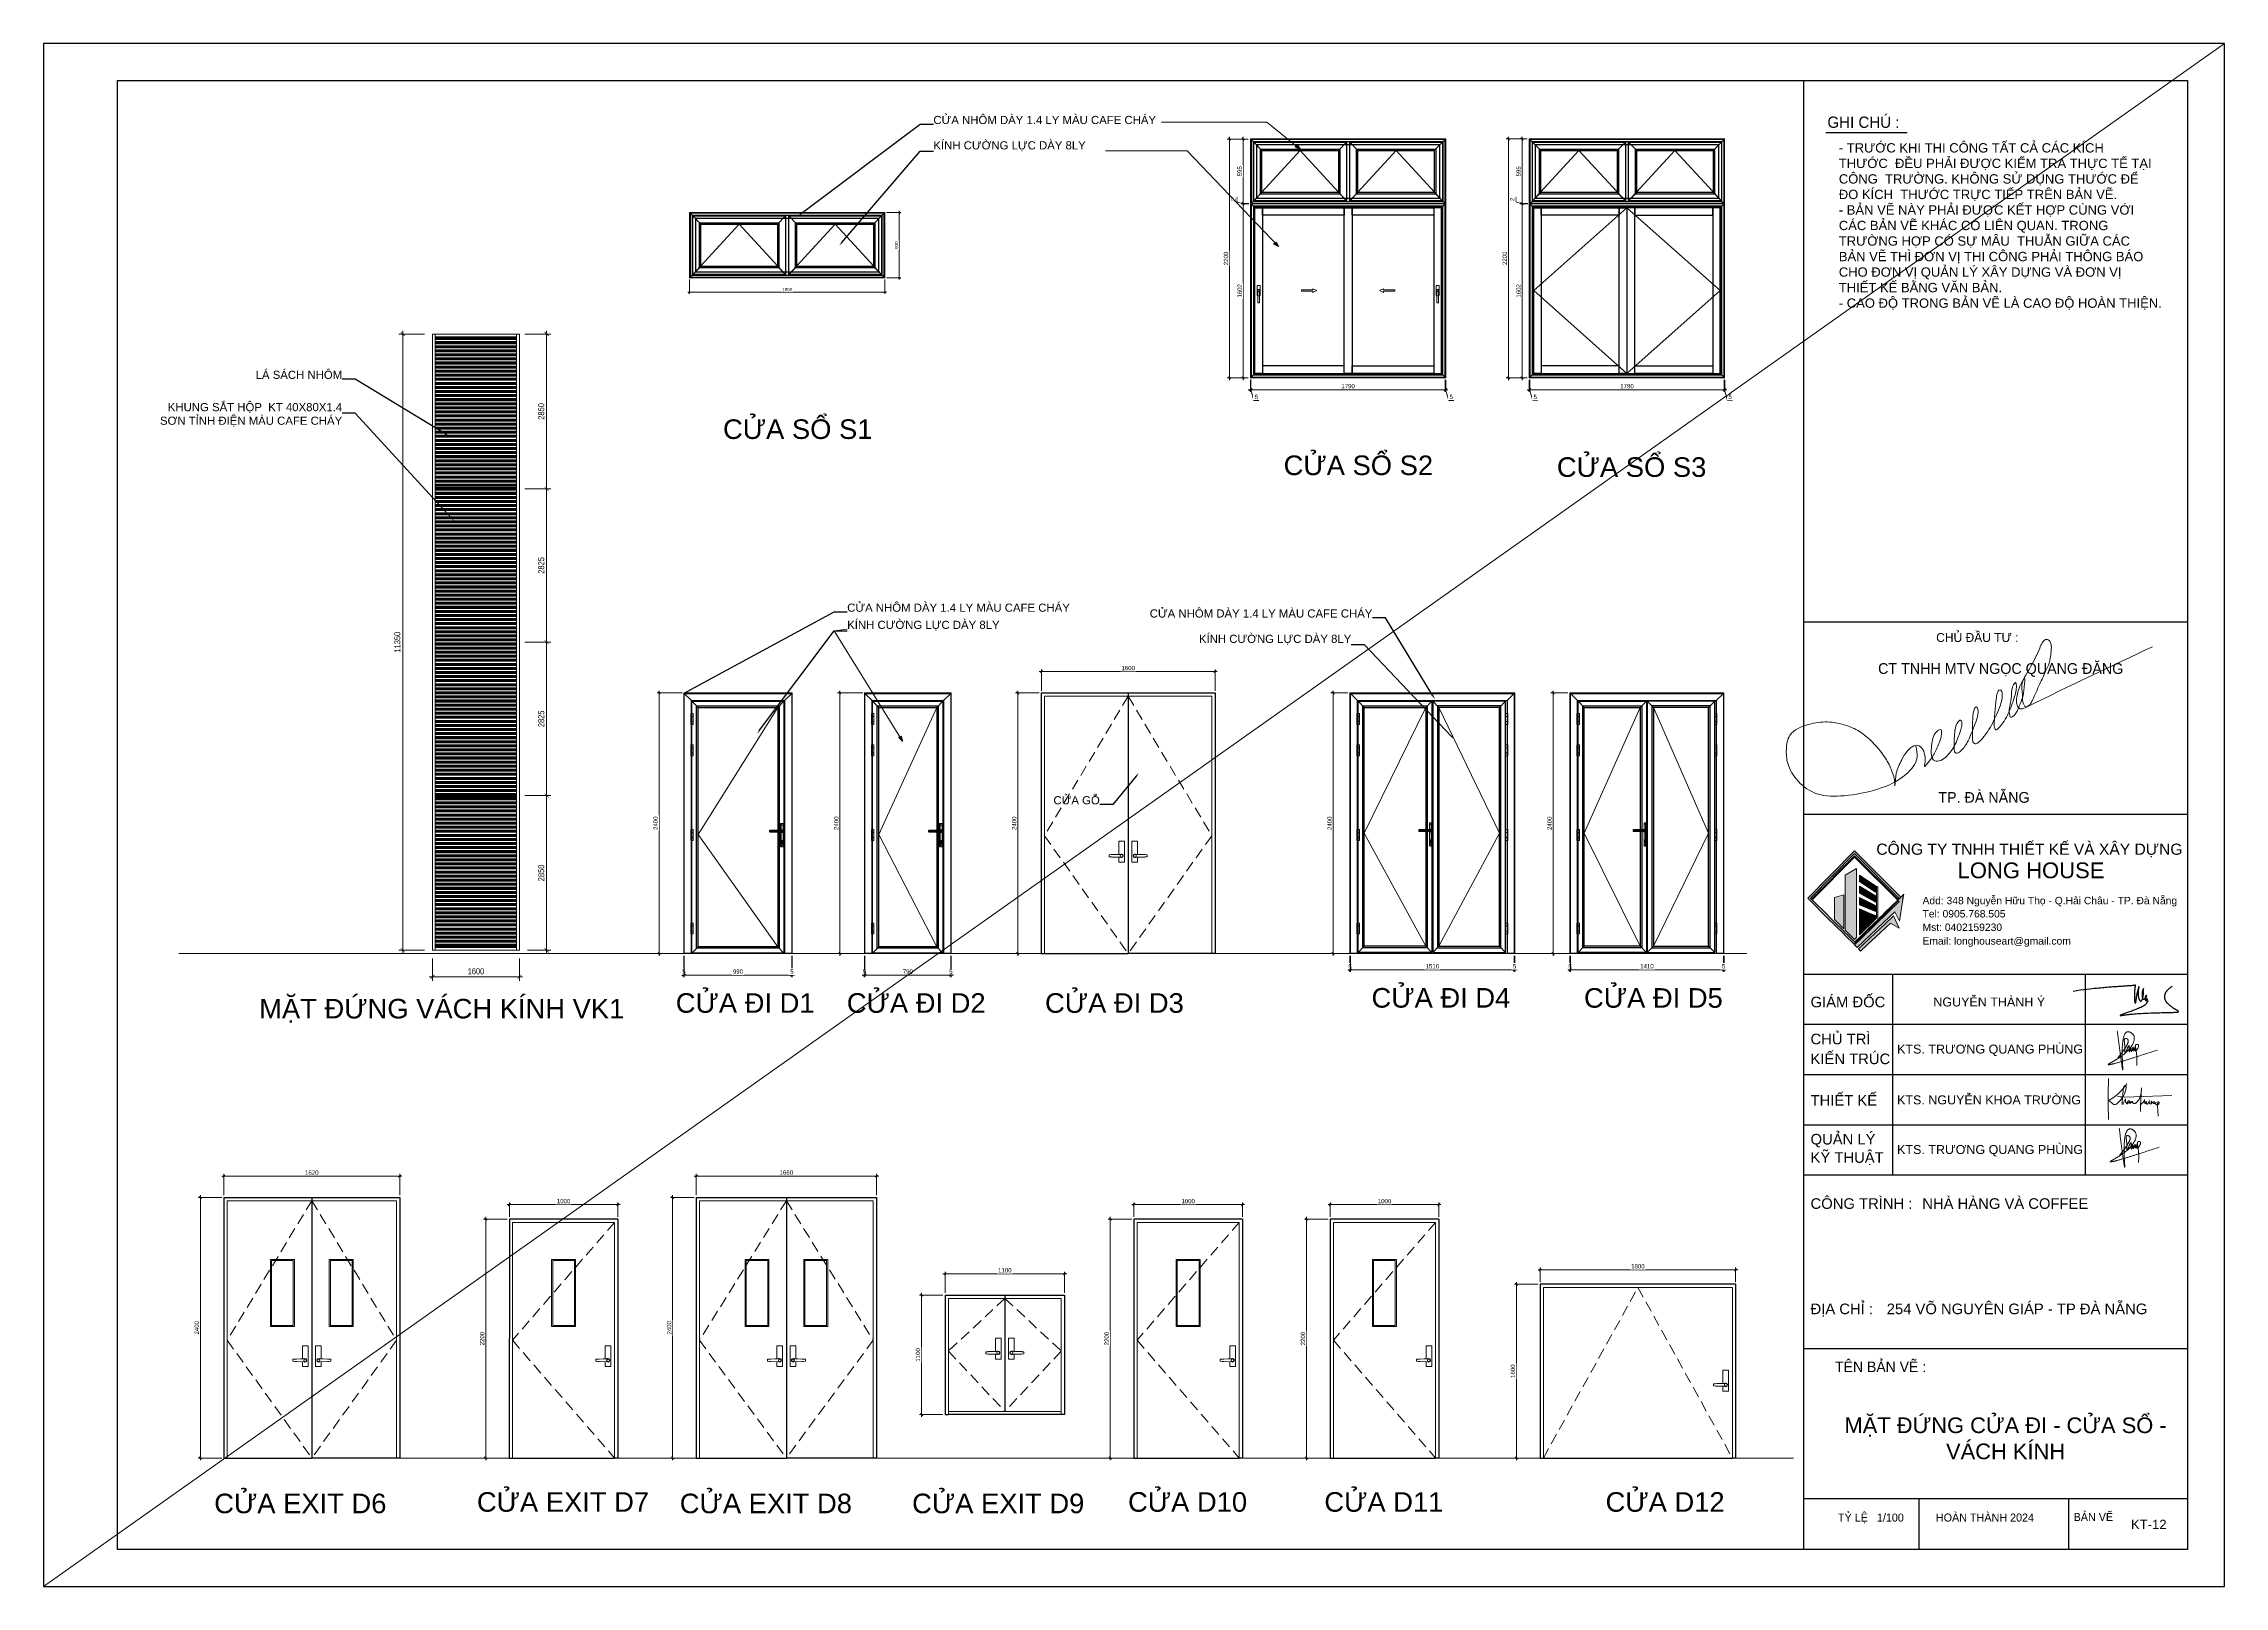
# Model space of a CAD drawing. Header units: millimetres. Extents: x 886808 to 1650903, y -1008069 to 230892.
# Drawn here: x 1610722 to 1650903, y -188884 to -160470 of the extents above; entities that cross this region are included whole.
import ezdxf
from ezdxf import colors
from ezdxf.entities.mleader import LeaderData, LeaderLine
from ezdxf.math import Vec2, Vec3

# ---------------------------------------------------------------- set-up
doc = ezdxf.new("R2010")
doc.units = ezdxf.units.MM
for name, pattern in [('ACAD_ISO02W100', [15, 12, -3]), ('CENTER', [2, 1.25, -0.25, 0.25, -0.25]), ('CENTER2', [28.575, 19.05, -3.175, 3.175, -3.175]), ('DASHED', [0.75, 0.5, -0.25])]:
    doc.linetypes.add(name, pattern=pattern)
doc.layers.get('0').update_dxf_attribs({"lineweight": 0})
for name, color, linetype, lineweight in [('0.NETMANHNHAT-0.05', 251, 'Continuous', 0), ('03- Net Cua- 153', 153, 'Continuous', 9), ('06- Dim- 250', 250, 'Continuous', 0), ('0___TUONG XAY MOI', 10, 'Continuous', 40), ('A-Anno-Dims', 211, 'Continuous', 5), ('A-Wall', 113, 'Continuous', 30), ('A_Dim', 8, 'Continuous', 5), ('co', 66, 'Continuous', 5), ('CỬA', 2, 'Continuous', 9), ('DIM', 149, 'Continuous', 13), ('DIM-EW', 142, 'Continuous', 5), ('G-ANNO-TTLB', 6, 'Continuous', 18), ('hatch', 250, 'Continuous', 0), ('I-FURN', 252, 'Continuous', 5), ('KET CAU-WALL-EW', 14, 'Continuous', 15), ('PHU KIEN-EW', 230, 'Continuous', 5), ('PROFILE CAT-EW', 255, 'Continuous', 25), ('Q - TEN PHONG', 7, 'Continuous', 18), ('S04_AL_Hatch', 253, 'CENTER', 25), ('S17_Hidden', 63, 'ACAD_ISO02W100', 25), ('Text', 250, 'Continuous', 25), ('TRUC-EW', 1, 'CENTER2', 5)]:
    doc.layers.add(name, color=color, linetype=linetype, lineweight=lineweight)
for name, color, linetype in [('11-Ghi chu', 7, 'Continuous'), ('CUA', 75, 'Continuous'), ('i_Chu', 9, 'Continuous'), ('Layer 1', 7, 'Continuous'), ('TUONG', 1, 'Continuous')]:
    doc.layers.add(name, color=color, linetype=linetype)
doc.styles.add('a 1', font='')
doc.styles.add('ADP_HC_vni_HC', font='')
doc.styles.add('Arial_6', font='arial.ttf', dxfattribs={"height": 1.327769})
doc.styles.add('DAT', font='')
doc.styles.add('E1-R-0.8', font='arial.ttf', dxfattribs={"width": 0.8})
doc.styles.add('TEXT', font='arial.ttf')
doc.styles.add('TRUC', font='')
doc.styles.add('VNI-HELVE', font='')
doc.styles.get('a 1').set_extended_font_data('VNI-Avo')
doc.styles.get('ADP_HC_vni_HC').set_extended_font_data('VNI-Helve-Condense')
doc.styles.get('DAT').set_extended_font_data('VNI-Helve')
doc.styles.get('TRUC').set_extended_font_data('.VnArialH')
doc.styles.get('VNI-HELVE').set_extended_font_data('VNI-Helve-Condense')
doc.dimstyles.new('1-100 X2', dxfattribs={"dimtxt": 110, "dimasz": 75, "dimexe": 75, "dimexo": 150, "dimgap": 45, "dimtad": 1, "dimdec": 0, "dimrnd": 5, "dimzin": 0, "dimtxsty": 'VNI-HELVE', "dimblk": 'ARCHTICK', "dimcen": 50, "dimdle": 60, "dimclrd": 256, "dimclre": 256, "dimclrt": 2, "dimadec": 0, "dimazin": 0, "dimtfac": 1, "dimtdec": 0, "dimtix": 1, "dimtmove": 1, "dimatfit": 3, "dimldrblk": 'OPEN30', "dimfxl": 900, "dimtolj": 1, "dimtzin": 0, "dimlwd": 13, "dimlwe": 13, "dimarcsym": 1})
doc.dimstyles.new('EWS-1', dxfattribs={"dimtxt": 2, "dimasz": 1, "dimexe": 1, "dimexo": 1, "dimgap": 1.5, "dimtad": 1, "dimdec": 1, "dimzin": 9, "dimtxsty": 'E1-R-0.8', "dimblk": 'OBLIQUE', "dimcen": 1, "dimdle": 1, "dimclrd": 8, "dimclre": 8, "dimclrt": 256, "dimadec": 0, "dimazin": 2, "dimtfac": 1, "dimtdec": 1, "dimtix": 1, "dimtmove": 2, "dimatfit": 3, "dimfxl": 0, "dimtolj": 1, "dimlwd": 9, "dimlwe": 9, "dimarcsym": 0})

msp = doc.modelspace()

# ---------------------------------------------------------------- texts
at = {"layer": 'Q - TEN PHONG', "transparency": 33554636, "attachment_point": 2, "style": 'DAT'}
for s, insert, char_height, width in [('{\\fArial|b0|i0|c0|p34;CỬA SỔ S1}', (1624617, -167390.5), 360.601, 9532.288), ('{\\fArial|b0|i0|c0|p34;CỬA SỔ S2}', (1634946.4, -168056.4), 360.601, 9532.288), ('{\\fArial|b0|i0|c0|p34;CỬA SỔ S3}', (1639980.9, -168089.1), 360.601, 9532.288), ('{\\fArial|b0|i0|c0|p34;MẶT ĐỨNG VÁCH KÍNH VK1}', (1618058.1, -178063.7), 360.601, 9532.288), ('{\\fArial|b0|i0|c0|p34;CỬA ĐI D1}', (1623648.5, -177959.4), 360.601, 9532.288), ('{\\fArial|b0|i0|c0|p34;CỬA ĐI D2}', (1626800.3, -177959.4), 360.601, 9532.288), ('{\\fArial|b0|i0|c0|p34;CỬA ĐI D3}', (1630451.8, -177959.4), 360.601, 9532.288), ('{\\fArial|b0|i0|c0|p34;CỬA ĐI D4}', (1636467.3, -177864.3), 360.601, 9532.288), ('{\\fArial|b0|i0|c0|p34;CỬA ĐI D5}', (1640382.4, -177866.2), 360.601, 9532.288), ('{\\fArial|b0|i0|c0|p34;MẶT ĐỨNG CỬA ĐI - CỬA SỔ - VÁCH KÍNH}', (1646871.7, -185772.5), 288.481, 6509.188), ('{\\fArial|b0|i0|c0|p34;CỬA EXIT D6}', (1615452.2, -187176.3), 360.601, 9532.288), ('{\\fArial|b0|i0|c0|p34;CỬA EXIT D7}', (1620291.9, -187149.2), 360.601, 9532.288), ('{\\fArial|b0|i0|c0|p34;CỬA EXIT D8}', (1624029.9, -187176.3), 360.601, 9532.288), ('{\\fArial|b0|i0|c0|p34;CỬA EXIT D9}', (1628310.9, -187176.3), 360.601, 9532.288), ('{\\fArial|b0|i0|c0|p34;CỬA D10}', (1631799.6, -187149.2), 360.601, 9532.288), ('{\\fArial|b0|i0|c0|p34;CỬA D11}', (1635416.6, -187149.2), 360.601, 9532.288), ('{\\fArial|b0|i0|c0|p34;CỬA D12}', (1640598.3, -187149.2), 360.601, 9532.288), ('{\\fArial|b0|i0|c0|p34;KT-12}', (1649510.4, -187657.8), 172.376, 206.248)]:
    msp.add_mtext(s, dxfattribs=dict(at, insert=insert, char_height=char_height, width=width))

# ---------------------------------------------------------------- blocks, each defined once
blk = doc.blocks.new('fghkp')
at = {"layer": '0.NETMANHNHAT-0.05'}
h = blk.add_hatch(color=256, dxfattribs=at)
h.dxf.hatch_style = 1
h.paths.add_polyline_path([(-130244, 759034), (-130343, 758940), (-130444, 758846), (-130582, 758716), (-130630, 758670), (-130606, 758647), (-130533, 758716), (-130444, 758799), (-130327, 758908), (-130279, 758953), (-130184, 758900)])
edge = h.paths.add_edge_path()
edge.add_line((-130144, 759214), (-130144, 759214))
edge.add_line((-130144, 759214), (-130133, 759271))
edge.add_line((-130133, 759271), (-130191, 759213))
edge.add_spline(control_points=[(-130191, 759213), (-130197, 759219), (-130203, 759225), (-130203, 759225)], knot_values=[8, 8, 8, 8, 8.503994, 8.503994, 8.503994, 8.503994], degree=3, periodic=0)
edge.add_spline(control_points=[(-130203, 759225), (-130203, 759225), (-130263, 759284), (-130340, 759361)], knot_values=[7.643345, 7.643345, 7.643345, 7.643345, 8, 8, 8, 8], degree=3, periodic=0)
edge.add_spline(control_points=[(-130340, 759361), (-130370, 759392), (-130404, 759425), (-130438, 759459)], knot_values=[7.5, 7.5, 7.5, 7.5, 7.643345, 7.643345, 7.643345, 7.643345], degree=3, periodic=0)
edge.add_spline(control_points=[(-130438, 759459), (-130471, 759493), (-130505, 759526), (-130536, 759557)], knot_values=[7.356655, 7.356655, 7.356655, 7.356655, 7.5, 7.5, 7.5, 7.5], degree=3, periodic=0)
edge.add_spline(control_points=[(-130536, 759557), (-130612, 759634), (-130672, 759693), (-130672, 759693)], knot_values=[7, 7, 7, 7, 7.356655, 7.356655, 7.356655, 7.356655], degree=3, periodic=0)
edge.add_spline(control_points=[(-130672, 759693), (-130672, 759693), (-130732, 759633), (-130810, 759554)], knot_values=[6.643345, 6.643345, 6.643345, 6.643345, 7, 7, 7, 7], degree=3, periodic=0)
edge.add_spline(control_points=[(-130810, 759554), (-130841, 759523), (-130875, 759489), (-130909, 759454)], knot_values=[6.5, 6.5, 6.5, 6.5, 6.643345, 6.643345, 6.643345, 6.643345], degree=3, periodic=0)
edge.add_spline(control_points=[(-130909, 759454), (-131027, 759335), (-131145, 759215), (-131145, 759215)], knot_values=[6.000201, 6.000201, 6.000201, 6.000201, 6.499503, 6.499503, 6.499503, 6.499503], degree=3, periodic=0)
edge.add_line((-131145, 759215), (-131138, 759208))
edge.add_spline(control_points=[(-131138, 759208), (-131138, 759208), (-131108, 759239), (-131062, 759285)], knot_values=[4.743337, 4.743337, 4.743337, 4.743337, 4.999879, 4.999879, 4.999879, 4.999879], degree=3, periodic=0)
edge.add_spline(control_points=[(-131062, 759285), (-131019, 759329), (-130962, 759386), (-130905, 759444)], knot_values=[4.5, 4.5, 4.5, 4.5, 4.743337, 4.743337, 4.743337, 4.743337], degree=3, periodic=0)
edge.add_spline(control_points=[(-130905, 759444), (-130872, 759477), (-130838, 759511), (-130808, 759542)], knot_values=[4.356655, 4.356655, 4.356655, 4.356655, 4.5, 4.5, 4.5, 4.5], degree=3, periodic=0)
edge.add_spline(control_points=[(-130808, 759542), (-130731, 759619), (-130672, 759679), (-130672, 759679)], knot_values=[4, 4, 4, 4, 4.356655, 4.356655, 4.356655, 4.356655], degree=3, periodic=0)
edge.add_spline(control_points=[(-130672, 759679), (-130672, 759679), (-130609, 759616), (-130528, 759535)], knot_values=[3.640583, 3.640583, 3.640583, 3.640583, 4, 4, 4, 4], degree=3, periodic=0)
edge.add_spline(control_points=[(-130528, 759535), (-130497, 759503), (-130462, 759469), (-130428, 759435)], knot_values=[3.5, 3.5, 3.5, 3.5, 3.640583, 3.640583, 3.640583, 3.640583], degree=3, periodic=0)
edge.add_spline(control_points=[(-130428, 759435), (-130402, 759409), (-130377, 759383), (-130352, 759358)], knot_values=[3.394676, 3.394676, 3.394676, 3.394676, 3.5, 3.5, 3.5, 3.5], degree=3, periodic=0)
edge.add_spline(control_points=[(-130352, 759358), (-130284, 759291), (-130226, 759232), (-130199, 759205)], knot_values=[3.104646, 3.104646, 3.104646, 3.104646, 3.394676, 3.394676, 3.394676, 3.394676], degree=3, periodic=0)
edge.add_spline(control_points=[(-130199, 759205), (-130197, 759203), (-130196, 759202), (-130195, 759201)], knot_values=[3.087994, 3.087994, 3.087994, 3.087994, 3.104646, 3.104646, 3.104646, 3.104646], degree=3, periodic=0)
edge.add_spline(control_points=[(-130195, 759201), (-130188, 759194), (-130184, 759190), (-130184, 759190)], knot_values=[3, 3, 3, 3, 3.087994, 3.087994, 3.087994, 3.087994], degree=3, periodic=0)
edge.add_line((-130184, 759190), (-130444, 758938))
edge.add_line((-130444, 758938), (-130620, 758765))
edge.add_line((-130620, 758765), (-130650, 758737))
edge.add_line((-130650, 758737), (-130656, 758731))
edge.add_line((-130656, 758731), (-130661, 758726))
edge.add_line((-130661, 758726), (-130672, 758715))
edge.add_line((-130672, 758715), (-130645, 758686))
edge.add_line((-130645, 758686), (-130354, 758962))
edge.add_line((-130354, 758962), (-130231, 759078))
edge.add_line((-130231, 759078), (-130180, 758977))
edge.add_line((-130180, 758977), (-130144, 759214))
edge = h.paths.add_edge_path()
edge.add_line((-130672, 759747), (-131187, 759227))
edge.add_line((-131187, 759227), (-130965, 759006))
edge.add_line((-130965, 759006), (-130894, 758936))
edge.add_line((-130894, 758936), (-130792, 758835))
edge.add_line((-130792, 758835), (-130776, 758818))
edge.add_line((-130776, 758818), (-130679, 758723))
edge.add_line((-130679, 758723), (-130664, 758738))
edge.add_line((-130664, 758738), (-130650, 758752))
edge.add_line((-130650, 758752), (-130620, 758781))
edge.add_line((-130620, 758781), (-130579, 758822))
edge.add_line((-130579, 758822), (-130552, 758849))
edge.add_line((-130552, 758849), (-130444, 758955))
edge.add_line((-130444, 758955), (-130433, 758965))
edge.add_line((-130433, 758965), (-130422, 758977))
edge.add_line((-130422, 758977), (-130381, 759017))
edge.add_line((-130381, 759017), (-130374, 759024))
edge.add_line((-130374, 759024), (-130195, 759201))
edge.add_spline(control_points=[(-130195, 759201), (-130196, 759202), (-130197, 759203), (-130199, 759205)], knot_values=[3.087994, 3.087994, 3.087994, 3.087994, 3.104646, 3.104646, 3.104646, 3.104646], degree=3, periodic=0)
edge.add_line((-130199, 759205), (-130335, 759073))
edge.add_line((-130335, 759073), (-130374, 759035))
edge.add_line((-130374, 759035), (-130384, 759025))
edge.add_line((-130384, 759025), (-130417, 758993))
edge.add_line((-130417, 758993), (-130433, 758977))
edge.add_line((-130433, 758977), (-130444, 758967))
edge.add_line((-130444, 758967), (-130552, 758862))
edge.add_line((-130552, 758862), (-130579, 758835))
edge.add_line((-130579, 758835), (-130620, 758795))
edge.add_line((-130620, 758795), (-130650, 758766))
edge.add_line((-130650, 758766), (-130672, 758745))
edge.add_line((-130672, 758745), (-130674, 758747))
edge.add_line((-130674, 758747), (-130674, 758747))
edge.add_line((-130674, 758747), (-130758, 758831))
edge.add_line((-130758, 758831), (-130776, 758848))
edge.add_line((-130776, 758848), (-130785, 758858))
edge.add_line((-130785, 758858), (-130792, 758865))
edge.add_line((-130792, 758865), (-130894, 758966))
edge.add_line((-130894, 758966), (-130955, 759026))
edge.add_line((-130955, 759026), (-130968, 759040))
edge.add_line((-130968, 759040), (-131138, 759208))
edge.add_spline(control_points=[(-131138, 759208), (-131138, 759208), (-131139, 759209), (-131140, 759210)], knot_values=[5, 5, 5, 5, 5.356655, 5.356655, 5.356655, 5.356655], degree=3, periodic=0)
edge.add_spline(control_points=[(-131140, 759210), (-131141, 759211), (-131141, 759211), (-131142, 759212)], knot_values=[5.356655, 5.356655, 5.356655, 5.356655, 5.5, 5.5, 5.5, 5.5], degree=3, periodic=0)
edge.add_spline(control_points=[(-131142, 759212), (-131142, 759212), (-131143, 759213), (-131143, 759213)], knot_values=[5.5, 5.5, 5.5, 5.5, 5.643345, 5.643345, 5.643345, 5.643345], degree=3, periodic=0)
edge.add_spline(control_points=[(-131143, 759213), (-131144, 759214), (-131145, 759215), (-131145, 759215)], knot_values=[5.643345, 5.643345, 5.643345, 5.643345, 6, 6, 6, 6], degree=3, periodic=0)
edge.add_line((-131145, 759215), (-131157, 759227))
edge.add_line((-131157, 759227), (-130672, 759717))
edge.add_line((-130672, 759717), (-130181, 759223))
edge.add_line((-130181, 759223), (-130166, 759238))
edge.add_line((-130166, 759238), (-130672, 759747))
at = {"layer": '0.NETMANHNHAT-0.05', "true_color": 0x2a388f}
h = blk.add_hatch(color=177, dxfattribs=at)
h.dxf.hatch_style = 2
h.paths.add_polyline_path([(-130650, 759552), (-130650, 758795), (-130673, 758773), (-130776, 758875), (-130776, 759479)])
h = blk.add_hatch(color=177, dxfattribs=at)
h.dxf.hatch_style = 2
h.paths.add_polyline_path([(-130620, 759480), (-130620, 759410), (-130444, 759295), (-130444, 759365)])
h = blk.add_hatch(color=177, dxfattribs=at)
h.dxf.hatch_style = 2
h.paths.add_polyline_path([(-130620, 759281), (-130620, 759359), (-130444, 759253), (-130444, 759183)])
h = blk.add_hatch(color=177, dxfattribs=at)
h.dxf.hatch_style = 2
h.paths.add_polyline_path([(-130417, 759349), (-130417, 759022), (-130433, 759006), (-130433, 759359)])
h = blk.add_hatch(color=177, dxfattribs=at)
h.dxf.hatch_style = 2
h.paths.add_polyline_path([(-130792, 759265), (-130792, 758891), (-130894, 758993), (-130894, 759235)])
h = blk.add_hatch(color=177, dxfattribs=at)
h.dxf.hatch_style = 2
h.paths.add_polyline_path([(-130620, 759236), (-130620, 759153), (-130444, 759080), (-130444, 759146)])
h = blk.add_hatch(color=177, dxfattribs=at)
h.dxf.hatch_style = 2
h.paths.add_polyline_path([(-130444, 759037), (-130444, 758996), (-130620, 758824), (-130620, 759111), (-130501, 759061)])
at = {"layer": '0.NETMANHNHAT-0.05', "lineweight": 0}
for points in [[(-130650, 759552), (-130650, 758795), (-130673, 758773), (-130776, 758875), (-130776, 759479), (-130650, 759552)], [(-130620, 759480), (-130620, 759410), (-130444, 759295), (-130444, 759365), (-130620, 759480)], [(-130620, 759281), (-130620, 759359), (-130444, 759253), (-130444, 759183), (-130620, 759281)], [(-130417, 759349), (-130417, 759022), (-130433, 759006), (-130433, 759359), (-130417, 759349)], [(-130792, 759265), (-130792, 758891), (-130894, 758993), (-130894, 759235), (-130792, 759265)], [(-130620, 759236), (-130620, 759153), (-130444, 759080), (-130444, 759146), (-130620, 759236)], [(-130444, 759037), (-130444, 758996), (-130620, 758824), (-130620, 759111), (-130501, 759061), (-130444, 759037)]]:
    blk.add_lwpolyline(points, dxfattribs=at)
at = {"layer": '11-Ghi chu'}
for points in [[(-131145, 759215), (-131138, 759208)], [(-130144, 759214), (-130144, 759214), (-130133, 759271), (-130191, 759213)]]:
    blk.add_lwpolyline(points, dxfattribs=at)
at = {"layer": 'Layer 1', "lineweight": 0}
for p, q in [((-130672, 759747), (-131187, 759227)), ((-131157, 759227), (-130672, 759717)), ((-130166, 759238), (-130672, 759747)), ((-130672, 759717), (-130181, 759223)), ((-131187, 759227), (-130965, 759006)), ((-131145, 759215), (-131157, 759227)), ((-131138, 759208), (-131145, 759215)), ((-130968, 759040), (-131138, 759208)), ((-130444, 758938), (-130184, 759190)), ((-130374, 759024), (-130195, 759201)), ((-130199, 759205), (-130335, 759073)), ((-130191, 759213), (-130133, 759271)), ((-130144, 759214), (-130180, 758977)), ((-130133, 759271), (-130144, 759214)), ((-130144, 759214), (-130144, 759214)), ((-130955, 759026), (-130968, 759040)), ((-130965, 759006), (-130894, 758936)), ((-130894, 758966), (-130955, 759026)), ((-130792, 758865), (-130894, 758966)), ((-130894, 758936), (-130792, 758835)), ((-130785, 758858), (-130792, 758865)), ((-130776, 758848), (-130785, 758858)), ((-130354, 758962), (-130645, 758686)), ((-130620, 758765), (-130444, 758938)), ((-130552, 758862), (-130579, 758835)), ((-130444, 758967), (-130552, 758862)), ((-130552, 758849), (-130444, 758955)), ((-130433, 758977), (-130444, 758967)), ((-130444, 758955), (-130433, 758965)), ((-130417, 758993), (-130433, 758977)), ((-130433, 758965), (-130422, 758977)), ((-130422, 758977), (-130381, 759017)), ((-130384, 759025), (-130417, 758993)), ((-130374, 759035), (-130384, 759025)), ((-130381, 759017), (-130374, 759024)), ((-130335, 759073), (-130374, 759035)), ((-130231, 759078), (-130354, 758962)), ((-130180, 758977), (-130231, 759078)), ((-130792, 758835), (-130776, 758818)), ((-130758, 758831), (-130776, 758848)), ((-130776, 758818), (-130679, 758723)), ((-130674, 758747), (-130758, 758831)), ((-130679, 758723), (-130664, 758738)), ((-130672, 758745), (-130674, 758747)), ((-130674, 758747), (-130674, 758747)), ((-130672, 758745), (-130674, 758747)), ((-130674, 758747), (-130674, 758747)), ((-130650, 758766), (-130672, 758745)), ((-130650, 758766), (-130672, 758745)), ((-130672, 758715), (-130661, 758726)), ((-130645, 758686), (-130672, 758715)), ((-130664, 758738), (-130650, 758752)), ((-130661, 758726), (-130656, 758731)), ((-130656, 758731), (-130650, 758737)), ((-130620, 758795), (-130650, 758766)), ((-130650, 758752), (-130620, 758781)), ((-130650, 758737), (-130620, 758765)), ((-130579, 758835), (-130620, 758795)), ((-130620, 758781), (-130579, 758822)), ((-130579, 758822), (-130552, 758849))]:
    blk.add_line(p, q, dxfattribs=at)
blk.add_lwpolyline([(-130184, 758900), (-130279, 758953), (-130327, 758908), (-130444, 758799), (-130533, 758716), (-130606, 758647), (-130630, 758670), (-130582, 758716), (-130444, 758846), (-130343, 758940), (-130244, 759034), (-130184, 758900)], dxfattribs=at)
for points in [[(-131145, 759215), (-131145, 759215), (-130672, 759693), (-130672, 759693)], [(-130672, 759679), (-130672, 759679), (-131138, 759208), (-131138, 759208)], [(-130672, 759693), (-130672, 759693), (-130203, 759225), (-130203, 759225)], [(-130184, 759190), (-130184, 759190), (-130672, 759679), (-130672, 759679)], [(-131138, 759208), (-131138, 759208), (-131145, 759215), (-131145, 759215)], [(-130203, 759225), (-130203, 759225), (-130197, 759219), (-130191, 759213)]]:
    blk.add_open_spline(points, degree=3, dxfattribs=at)
blk = doc.blocks.new('chu ky Y')
at = {"layer": 'i_Chu'}
blk.add_lwpolyline([(555891, 496110), (556042, 496133), (556181, 496152), (556307, 496169), (556422, 496183), (556527, 496196), (556623, 496206), (556711, 496216), (556792, 496224), (556868, 496231), (556938, 496238), (557004, 496244), (557067, 496250), (557127, 496255), (557185, 496260), (557241, 496265), (557298, 496269), (557355, 496273), (557412, 496277), (557468, 496281), (557524, 496285), (557578, 496289), (557631, 496293), (557682, 496296), (557730, 496299), (557775, 496302), (557818, 496305), (557858, 496308), (557895, 496310), (557930, 496313), (557963, 496315), (557994, 496317), (558022, 496319), (558049, 496320), (558074, 496322), (558096, 496324), (558117, 496325), (558137, 496327), (558154, 496328), (558170, 496330), (558184, 496331), (558196, 496333), (558207, 496335), (558216, 496336), (558224, 496338), (558231, 496339), (558236, 496341), (558241, 496342), (558245, 496342), (558249, 496342), (558252, 496342), (558254, 496341), (558256, 496340), (558257, 496337), (558258, 496334), (558259, 496331), (558259, 496326), (558259, 496320), (558259, 496313), (558258, 496305), (558257, 496295), (558256, 496285), (558255, 496273), (558253, 496260), (558252, 496245), (558250, 496229), (558248, 496212), (558246, 496194), (558244, 496174), (558242, 496155), (558241, 496134), (558239, 496114), (558238, 496093), (558237, 496072), (558236, 496052), (558235, 496031), (558235, 496011), (558235, 495991), (558235, 495971), (558235, 495951), (558235, 495932), (558235, 495913), (558235, 495894), (558236, 495875), (558236, 495857), (558236, 495839), (558237, 495823), (558237, 495807), (558238, 495791), (558238, 495777), (558239, 495764), (558240, 495752), (558240, 495740), (558241, 495730), (558242, 495720), (558243, 495711), (558244, 495703), (558245, 495696), (558246, 495689), (558248, 495683), (558249, 495677), (558250, 495672), (558251, 495668), (558253, 495664), (558254, 495661), (558255, 495658), (558256, 495656), (558257, 495654), (558259, 495653), (558260, 495652), (558261, 495651), (558262, 495650), (558263, 495650), (558264, 495649), (558266, 495649), (558267, 495649), (558268, 495649), (558269, 495649), (558270, 495650), (558271, 495650), (558272, 495651), (558273, 495651), (558274, 495653), (558275, 495655), (558276, 495658), (558277, 495662), (558278, 495667), (558280, 495674), (558282, 495683), (558284, 495694), (558287, 495707), (558290, 495721), (558293, 495736), (558296, 495752), (558299, 495768), (558301, 495785), (558304, 495801), (558306, 495816), (558308, 495831), (558310, 495845), (558312, 495859), (558314, 495873), (558316, 495887), (558317, 495900), (558319, 495913), (558321, 495927), (558323, 495941), (558325, 495955), (558328, 495969), (558331, 495984), (558334, 495999), (558337, 496015), (558341, 496031), (558345, 496048), (558349, 496065), (558354, 496082), (558359, 496099), (558364, 496116), (558369, 496132), (558374, 496148), (558378, 496163), (558382, 496177), (558386, 496190), (558390, 496202), (558393, 496213), (558396, 496223), (558398, 496233), (558400, 496241), (558402, 496249), (558403, 496256), (558404, 496262), (558404, 496268), (558404, 496273), (558404, 496277), (558404, 496280), (558403, 496282), (558403, 496284), (558403, 496285), (558402, 496286), (558402, 496285), (558402, 496284), (558401, 496282), (558401, 496280), (558400, 496277), (558400, 496273), (558399, 496269), (558398, 496264), (558397, 496259), (558396, 496253), (558395, 496245), (558394, 496237), (558392, 496228), (558390, 496218), (558388, 496207), (558386, 496194), (558383, 496181), (558381, 496167), (558378, 496153), (558376, 496138), (558374, 496124), (558372, 496109), (558371, 496094), (558370, 496080), (558369, 496066), (558369, 496052), (558369, 496038), (558369, 496024), (558370, 496010), (558371, 495996), (558372, 495982), (558373, 495968), (558374, 495954), (558376, 495940), (558378, 495927), (558379, 495914), (558381, 495901), (558384, 495889), (558386, 495877), (558388, 495866), (558390, 495855), (558393, 495845), (558396, 495835), (558398, 495826), (558401, 495817), (558404, 495809), (558407, 495801), (558410, 495793), (558413, 495786), (558417, 495780), (558420, 495773), (558423, 495767), (558426, 495762), (558429, 495757), (558433, 495753), (558436, 495749), (558439, 495745), (558442, 495742), (558445, 495739), (558448, 495736), (558450, 495734), (558453, 495733), (558456, 495731), (558459, 495730), (558462, 495729), (558465, 495729), (558468, 495728), (558471, 495728), (558474, 495729), (558477, 495729), (558480, 495731), (558483, 495732), (558486, 495733), (558489, 495735), (558492, 495737), (558495, 495740), (558498, 495743), (558501, 495745), (558504, 495748), (558507, 495752), (558510, 495755), (558513, 495759), (558516, 495762), (558518, 495766), (558521, 495770), (558523, 495774), (558525, 495778), (558527, 495783), (558530, 495787), (558532, 495792), (558534, 495797), (558536, 495803), (558538, 495809), (558540, 495816), (558542, 495823), (558545, 495831), (558547, 495840), (558549, 495849), (558552, 495859), (558554, 495869), (558557, 495880), (558559, 495892), (558561, 495903), (558563, 495916), (558565, 495928), (558567, 495941), (558569, 495954), (558571, 495967), (558573, 495979), (558574, 495992), (558575, 496004), (558576, 496016), (558577, 496028), (558578, 496040), (558578, 496051), (558579, 496062), (558579, 496073), (558580, 496084), (558580, 496095), (558581, 496106), (558581, 496116), (558582, 496126), (558582, 496136), (558582, 496145), (558583, 496153), (558583, 496161), (558583, 496167), (558583, 496173), (558583, 496179), (558582, 496183), (558582, 496187), (558582, 496191), (558581, 496193), (558581, 496196), (558581, 496197), (558580, 496199), (558580, 496200), (558579, 496201), (558579, 496201), (558578, 496202), (558578, 496202), (558577, 496202), (558577, 496202), (558576, 496202), (558576, 496201), (558575, 496201), (558574, 496200), (558573, 496200), (558572, 496199), (558571, 496197), (558570, 496195), (558569, 496193), (558567, 496191), (558566, 496188), (558564, 496185), (558562, 496181), (558560, 496177), (558558, 496173), (558556, 496168), (558554, 496162), (558552, 496157), (558549, 496150), (558547, 496144), (558545, 496137), (558543, 496131), (558541, 496124), (558539, 496117), (558537, 496110), (558535, 496103), (558533, 496096), (558532, 496089), (558530, 496081), (558529, 496073), (558528, 496065), (558527, 496056), (558526, 496047), (558526, 496038), (558525, 496029), (558525, 496019), (558525, 496010), (558524, 496000), (558524, 495991), (558524, 495983), (558524, 495974), (558524, 495966), (558524, 495958), (558524, 495950), (558525, 495942), (558525, 495934), (558525, 495927), (558526, 495919), (558527, 495912), (558528, 495904), (558528, 495897), (558530, 495890), (558531, 495883), (558532, 495875), (558534, 495868), (558536, 495862), (558537, 495855), (558539, 495849), (558542, 495842), (558544, 495837), (558546, 495831), (558548, 495827), (558551, 495822), (558553, 495818), (558555, 495815), (558557, 495812), (558560, 495810), (558562, 495808), (558564, 495807), (558567, 495806), (558569, 495805), (558572, 495804), (558575, 495803), (558577, 495803), (558580, 495803), (558584, 495803), (558587, 495803), (558590, 495804), (558594, 495805), (558598, 495806), (558602, 495807), (558606, 495808), (558610, 495810), (558614, 495812), (558619, 495814), (558624, 495817), (558628, 495819), (558633, 495822), (558638, 495826), (558643, 495829), (558647, 495833), (558652, 495836), (558657, 495840), (558661, 495845), (558665, 495849), (558670, 495853), (558673, 495858), (558677, 495862), (558680, 495867), (558683, 495871), (558686, 495876), (558688, 495880), (558691, 495884), (558693, 495889), (558694, 495893), (558695, 495897), (558696, 495900), (558697, 495904), (558698, 495907), (558699, 495911), (558699, 495914), (558699, 495917), (558699, 495919), (558699, 495922), (558699, 495924), (558699, 495926), (558699, 495928), (558699, 495930), (558698, 495932), (558698, 495933), (558697, 495934), (558697, 495935), (558696, 495936), (558695, 495937), (558694, 495938), (558693, 495938), (558692, 495939), (558690, 495939), (558689, 495939), (558687, 495939), (558686, 495939), (558684, 495939), (558683, 495939), (558681, 495939), (558679, 495938), (558677, 495937), (558676, 495936), (558674, 495935), (558673, 495934), (558671, 495933), (558669, 495932), (558668, 495930), (558666, 495929), (558665, 495927), (558663, 495925), (558662, 495923), (558660, 495921), (558659, 495919), (558658, 495917), (558656, 495915), (558655, 495912), (558654, 495910), (558652, 495907), (558651, 495905), (558650, 495902), (558649, 495899), (558648, 495896), (558647, 495893), (558646, 495890), (558645, 495886), (558645, 495883), (558644, 495879), (558644, 495875), (558643, 495871), (558643, 495868), (558643, 495864), (558643, 495861), (558643, 495858), (558644, 495855), (558644, 495852), (558645, 495849), (558645, 495847), (558646, 495845), (558647, 495842), (558648, 495840), (558649, 495838), (558650, 495835), (558651, 495833), (558652, 495831), (558654, 495829), (558655, 495826), (558657, 495824), (558659, 495822), (558661, 495820), (558663, 495819), (558665, 495817), (558667, 495815), (558669, 495813), (558672, 495812), (558674, 495810), (558677, 495809), (558679, 495807), (558682, 495806), (558684, 495805), (558687, 495803), (558690, 495802), (558693, 495801), (558696, 495800), (558699, 495800), (558701, 495799), (558704, 495798), (558707, 495798), (558710, 495798), (558713, 495797), (558716, 495797), (558718, 495797), (558720, 495797), (558723, 495797), (558724, 495798), (558726, 495798), (558728, 495798), (558729, 495798), (558731, 495799), (558732, 495799), (558733, 495800), (558734, 495800), (558735, 495801), (558736, 495801), (558737, 495802), (558737, 495802), (558738, 495803), (558738, 495803), (558739, 495804), (558739, 495804), (558739, 495805), (558739, 495805), (558739, 495805), (558738, 495805), (558738, 495805), (558738, 495805), (558737, 495806), (558736, 495806), (558736, 495805), (558735, 495805), (558734, 495805), (558732, 495805), (558731, 495805), (558730, 495804), (558728, 495804), (558726, 495804), (558724, 495803), (558721, 495803), (558719, 495802), (558716, 495802), (558713, 495801), (558711, 495801), (558708, 495800), (558705, 495800), (558702, 495799), (558699, 495799), (558696, 495798), (558693, 495797), (558690, 495796), (558687, 495796), (558684, 495795), (558681, 495794), (558679, 495793), (558676, 495792), (558674, 495791), (558672, 495790), (558669, 495789), (558667, 495788), (558665, 495787), (558663, 495785), (558661, 495784), (558659, 495783), (558658, 495782), (558656, 495780), (558654, 495779), (558653, 495778), (558652, 495777), (558651, 495775), (558650, 495774), (558649, 495773), (558648, 495772), (558648, 495770), (558647, 495769), (558647, 495768), (558647, 495766), (558647, 495765), (558647, 495763), (558647, 495762), (558647, 495761), (558647, 495759), (558648, 495758), (558649, 495757), (558650, 495756), (558651, 495755), (558652, 495755), (558653, 495754), (558655, 495753), (558657, 495753), (558659, 495753), (558662, 495752), (558664, 495752), (558667, 495752), (558671, 495751), (558674, 495751), (558678, 495751), (558682, 495750), (558686, 495750), (558690, 495750), (558694, 495749), (558697, 495749), (558701, 495749), (558705, 495748), (558708, 495748), (558712, 495748), (558715, 495747), (558718, 495747), (558720, 495746), (558723, 495745), (558725, 495744), (558727, 495744), (558729, 495743), (558730, 495742), (558732, 495741), (558733, 495740), (558734, 495739), (558735, 495738), (558736, 495738), (558737, 495737), (558738, 495736), (558739, 495736), (558739, 495735), (558740, 495734), (558741, 495733), (558741, 495732), (558741, 495732), (558741, 495731), (558741, 495730), (558741, 495728), (558740, 495727), (558739, 495725), (558738, 495723), (558737, 495721), (558735, 495719), (558734, 495717), (558732, 495714), (558730, 495712), (558728, 495709), (558726, 495706), (558724, 495704), (558722, 495701), (558721, 495698), (558719, 495696), (558718, 495693), (558716, 495691), (558715, 495688), (558714, 495686), (558713, 495683), (558711, 495681), (558710, 495679), (558709, 495676), (558707, 495674), (558706, 495671), (558704, 495668), (558703, 495664), (558701, 495661), (558699, 495656), (558696, 495652), (558694, 495647), (558691, 495642), (558688, 495637), (558684, 495631), (558681, 495626), (558677, 495620), (558672, 495615), (558667, 495609), (558662, 495604), (558657, 495598), (558650, 495592), (558644, 495586), (558637, 495580), (558629, 495574), (558620, 495568), (558611, 495561), (558601, 495554), (558592, 495548), (558581, 495541), (558571, 495534), (558560, 495528), (558550, 495522), (558539, 495516), (558528, 495511), (558517, 495506), (558506, 495500), (558494, 495495), (558482, 495489), (558469, 495484), (558454, 495478), (558439, 495472), (558423, 495465), (558405, 495457), (558385, 495449), (558363, 495440), (558338, 495430), (558311, 495419), (558280, 495407), (558246, 495394), (558210, 495380), (558171, 495365), (558131, 495349), (558091, 495334), (558050, 495318), (558009, 495303), (557970, 495288), (557933, 495274), (557897, 495262), (557864, 495250), (557834, 495239), (557806, 495229), (557781, 495220), (557760, 495213), (557741, 495206), (557727, 495201), (557715, 495197), (557707, 495194), (557701, 495192), (557696, 495190), (557694, 495189), (557692, 495188), (557692, 495186), (557691, 495185), (557691, 495184), (557692, 495183), (557693, 495182), (557695, 495181), (557697, 495180), (557700, 495179), (557704, 495179), (557709, 495179), (557714, 495179), (557721, 495180), (557729, 495181), (557739, 495182), (557750, 495184), (557763, 495186), (557777, 495188), (557794, 495191), (557813, 495194), (557834, 495197), (557858, 495201), (557884, 495204), (557913, 495208), (557945, 495212), (557980, 495216), (558018, 495221), (558060, 495226), (558106, 495230), (558157, 495235), (558212, 495240), (558274, 495245), (558341, 495249), (558415, 495254), (558495, 495259), (558581, 495263), (558671, 495267), (558762, 495271), (558854, 495275), (558944, 495278), (559031, 495281), (559113, 495283), (559189, 495285), (559259, 495287), (559324, 495288), (559384, 495289), (559440, 495290), (559492, 495291), (559541, 495292), (559588, 495293), (559632, 495294), (559674, 495296), (559713, 495297), (559750, 495299), (559783, 495301), (559812, 495303), (559838, 495305), (559859, 495307), (559877, 495309), (559890, 495310), (559899, 495312), (559906, 495314), (559911, 495315), (559913, 495317), (559915, 495318), (559915, 495320), (559916, 495322), (559916, 495323), (559916, 495325), (559915, 495327), (559914, 495330), (559913, 495332), (559912, 495334), (559910, 495337), (559908, 495340), (559905, 495343), (559902, 495346), (559898, 495349), (559894, 495352), (559889, 495356), (559884, 495360), (559877, 495364), (559870, 495368), (559863, 495372), (559855, 495377), (559846, 495381), (559837, 495386), (559828, 495391), (559819, 495396), (559809, 495401), (559800, 495407), (559791, 495412), (559781, 495418), (559771, 495424), (559761, 495431), (559750, 495438), (559738, 495446), (559726, 495454), (559712, 495463), (559698, 495473), (559684, 495483), (559669, 495493), (559653, 495504), (559638, 495516), (559622, 495528), (559607, 495539), (559592, 495551), (559578, 495563), (559564, 495575), (559550, 495587), (559537, 495598), (559525, 495610), (559514, 495621), (559503, 495631), (559493, 495641), (559484, 495651), (559476, 495660), (559468, 495669), (559461, 495677), (559455, 495686), (559449, 495694), (559443, 495703), (559438, 495711), (559433, 495720), (559428, 495729), (559424, 495738), (559419, 495748), (559415, 495758), (559411, 495768), (559408, 495779), (559404, 495790), (559401, 495802), (559398, 495814), (559395, 495826), (559392, 495839), (559391, 495853), (559389, 495866), (559388, 495880), (559388, 495895), (559389, 495909), (559390, 495924), (559391, 495938), (559393, 495953), (559396, 495967), (559399, 495981), (559403, 495994), (559407, 496007), (559411, 496019), (559416, 496031), (559422, 496043), (559427, 496054), (559434, 496065), (559440, 496076), (559448, 496087), (559455, 496097), (559464, 496108), (559472, 496119), (559481, 496129), (559490, 496140), (559500, 496151), (559510, 496161), (559520, 496172), (559531, 496183), (559543, 496194), (559556, 496206), (559571, 496219), (559589, 496234), (559611, 496250), (559637, 496269), (559668, 496290)], dxfattribs=at)
blk = doc.blocks.new('A$C083B0C5E')
at = {"layer": 'G-ANNO-TTLB', "lineweight": 9, "transparency": 33554636}
blk.add_spline([(9947, 3851), (10040, 2981), (9201, 1680), (6997, 542), (4454, 38), (2348, 195), (920, 1144), (111, 2546), (4, 3595), (276, 4668), (1740, 5513), (3158, 5699), (4619, 5427), (5750, 4882), (6733, 4024), (7608, 2910), (8113, 1933), (8278, 1363), (8327, 967), (8327, 786), (8395, 1356), (8447, 1770), (8862, 2791), (9286, 3459), (9802, 3864), (9968, 3905), (10385, 3725), (10628, 3148), (10617, 2402), (10600, 2269), (10787, 2456), (11362, 3262), (11754, 4159), (11920, 4770), (11920, 4982), (11880, 5087), (11619, 5021), (11358, 4719), (11134, 3547), (11309, 2771), (11744, 2708), (12212, 2978), (12600, 3393), (12913, 3864), (13138, 4398), (13372, 5011), (13466, 5417), (13480, 5668), (13382, 5837), (13104, 5559), (12936, 4916), (12895, 4232), (12895, 3614), (12960, 3349), (13150, 3311), (13342, 3422), (13899, 4125), (14369, 5244), (14634, 5935), (14719, 6593), (14691, 6734), (14604, 6847), (14352, 6378), (14319, 6100), (14293, 5306), (14293, 4407), (14374, 4106), (14512, 4027), (14728, 4116), (15097, 4485), (15455, 4950), (15846, 5627), (16132, 6233), (16437, 6988), (16571, 7556), (16571, 7936), (16502, 8113), (16416, 8162), (16259, 8056), (16145, 7696), (16036, 6620), (15967, 5400), (15999, 5201), (16085, 5094), (16285, 5210), (16630, 5619), (16978, 6221), (17372, 7155), (17641, 8127), (17661, 8599), (17629, 8724), (17453, 8557), (17361, 8355), (17263, 7479), (17135, 6309), (17235, 6064), (17576, 6302), (17851, 6848), (18129, 7548), (18271, 8378), (18271, 9021), (18155, 8819), (18124, 7846), (18164, 7217), (18404, 6853), (18694, 7021), (18901, 7378), (19468, 8618), (19913, 9586), (20185, 10220), (20321, 11004), (20345, 11549), (20230, 11886), (19973, 12035), (19679, 11811), (19458, 11364), (18759, 9930), (17849, 8210), (17677, 7249), (17761, 6909), (17966, 6704), (18333, 6793), (28106, 11468)], degree=3, dxfattribs=at)
blk = doc.blocks.new('ÈGERGER')
at = {"layer": 'A-Wall', "linetype": 'Continuous', "transparency": 33554636}
for p, q in [((-179936, -849840), (-132098, -849840)), ((-179936, -883772), (-179936, -849840)), ((-140969, -849840), (-140969, -883772)), ((-132098, -849840), (-132098, -883772)), ((-132098, -883772), (-179936, -883772))]:
    blk.add_line(p, q, dxfattribs=at)
at = {"layer": 'co', "transparency": 33554636}
for p, q in [((-133715, -873303), (-133688, -873312)), ((-133688, -873312), (-133650, -873318)), ((-133650, -873318), (-133613, -873320)), ((-133613, -873320), (-133556, -873324)), ((-133572, -873090), (-133608, -873432)), ((-133580, -873472), (-133530, -873364)), ((-133556, -873324), (-132461, -873284)), ((-133530, -873364), (-133529, -873404)), ((-133529, -873404), (-133527, -873421)), ((-133527, -873421), (-133527, -873435)), ((-133451, -873399), (-133496, -873458)), ((-133454, -873409), (-133456, -873409)), ((-133446, -873408), (-133454, -873409)), ((-133448, -873439), (-133439, -873428)), ((-133440, -873411), (-133446, -873408)), ((-133437, -873415), (-133440, -873411)), ((-133439, -873428), (-133437, -873421)), ((-133437, -873421), (-133437, -873415)), ((-133393, -873427), (-133412, -873435)), ((-133385, -873437), (-133373, -873427)), ((-133373, -873427), (-133366, -873421)), ((-133366, -873421), (-133369, -873437)), ((-133294, -873462), (-133250, -873424)), ((-133250, -873424), (-133235, -873402)), ((-133235, -873402), (-133217, -873375)), ((-133217, -873375), (-133205, -873348)), ((-133205, -873348), (-133189, -873307)), ((-133189, -873307), (-133173, -873258)), ((-133176, -873404), (-133181, -873534)), ((-133158, -873107), (-133176, -873404)), ((-133173, -873258), (-133167, -873222)), ((-133167, -873222), (-133158, -873107)), ((-133122, -873447), (-133107, -873426)), ((-133107, -873426), (-133102, -873414)), ((-133102, -873414), (-133092, -873398)), ((-133092, -873398), (-133089, -873387)), ((-133089, -873387), (-133087, -873377)), ((-133087, -873377), (-133087, -873401)), ((-133087, -873401), (-133086, -873418)), ((-133086, -873418), (-133082, -873438)), ((-133050, -873435), (-133047, -873424)), ((-133047, -873424), (-133047, -873436)), ((-132993, -873442), (-132987, -873430)), ((-132987, -873430), (-132981, -873418)), ((-132981, -873418), (-132977, -873402)), ((-132979, -873424), (-132980, -873434)), ((-132977, -873402), (-132979, -873424)), ((-132937, -873423), (-132939, -873430)), ((-132939, -873430), (-132939, -873436)), ((-132932, -873419), (-132937, -873423)), ((-132926, -873420), (-132932, -873419)), ((-132923, -873423), (-132926, -873420)), ((-132921, -873429), (-132923, -873423)), ((-132920, -873435), (-132921, -873429)), ((-132868, -873431), (-132876, -873441)), ((-132871, -873433), (-132863, -873427)), ((-132859, -873422), (-132868, -873431)), ((-132863, -873427), (-132859, -873422)), ((-132773, -873432), (-132779, -873437)), ((-132765, -873433), (-132773, -873432)), ((-133608, -873432), (-133609, -873448)), ((-133609, -873448), (-133609, -873463)), ((-133609, -873463), (-133609, -873476)), ((-133609, -873476), (-133606, -873485)), ((-133606, -873485), (-133598, -873489)), ((-133598, -873489), (-133592, -873490)), ((-133592, -873490), (-133586, -873485)), ((-133586, -873485), (-133580, -873472)), ((-133527, -873435), (-133523, -873447)), ((-133523, -873447), (-133516, -873452)), ((-133516, -873452), (-133506, -873457)), ((-133506, -873457), (-133495, -873458)), ((-133503, -873469), (-133505, -873479)), ((-133505, -873479), (-133499, -873481)), ((-133496, -873458), (-133503, -873469)), ((-133499, -873481), (-133487, -873476)), ((-133487, -873476), (-133471, -873464)), ((-133471, -873464), (-133460, -873451)), ((-133460, -873451), (-133448, -873439)), ((-133433, -873451), (-133434, -873461)), ((-133434, -873461), (-133427, -873465)), ((-133419, -873439), (-133433, -873451)), ((-133427, -873465), (-133414, -873463)), ((-133412, -873435), (-133419, -873439)), ((-133414, -873463), (-133406, -873458)), ((-133406, -873458), (-133396, -873447)), ((-133396, -873447), (-133385, -873437)), ((-133369, -873437), (-133367, -873448)), ((-133367, -873448), (-133363, -873455)), ((-133363, -873455), (-133358, -873460)), ((-133358, -873460), (-133352, -873464)), ((-133352, -873464), (-133346, -873467)), ((-133346, -873467), (-133340, -873470)), ((-133340, -873470), (-133333, -873472)), ((-133333, -873472), (-133323, -873472)), ((-133323, -873472), (-133316, -873471)), ((-133316, -873471), (-133309, -873470)), ((-133309, -873470), (-133301, -873467)), ((-133301, -873467), (-133294, -873462)), ((-133181, -873534), (-133185, -873630)), ((-133185, -873630), (-133184, -873654)), ((-133177, -873495), (-133141, -873467)), ((-133141, -873467), (-133129, -873456)), ((-133129, -873456), (-133122, -873447)), ((-133082, -873438), (-133080, -873460)), ((-133080, -873460), (-133074, -873471)), ((-133074, -873471), (-133070, -873475)), ((-133070, -873475), (-133064, -873471)), ((-133064, -873471), (-133061, -873462)), ((-133061, -873462), (-133056, -873451)), ((-133056, -873451), (-133050, -873435)), ((-133047, -873436), (-133047, -873445)), ((-133047, -873445), (-133046, -873458)), ((-133046, -873458), (-133043, -873468)), ((-133043, -873468), (-133040, -873473)), ((-133040, -873473), (-133034, -873482)), ((-133034, -873482), (-133028, -873487)), ((-133028, -873487), (-133022, -873487)), ((-133022, -873487), (-133018, -873484)), ((-133018, -873484), (-133014, -873478)), ((-133014, -873478), (-133006, -873465)), ((-133006, -873465), (-132999, -873453)), ((-132999, -873453), (-132993, -873442)), ((-132980, -873434), (-132975, -873452)), ((-132975, -873452), (-132972, -873462)), ((-132972, -873462), (-132966, -873469)), ((-132966, -873469), (-132958, -873477)), ((-132958, -873477), (-132949, -873480)), ((-132949, -873480), (-132942, -873480)), ((-132942, -873480), (-132935, -873475)), ((-132939, -873436), (-132933, -873446)), ((-132935, -873475), (-132929, -873468)), ((-132933, -873446), (-132925, -873450)), ((-132929, -873468), (-132924, -873458)), ((-132925, -873450), (-132918, -873454)), ((-132924, -873458), (-132923, -873446)), ((-132923, -873446), (-132920, -873435)), ((-132918, -873454), (-132907, -873454)), ((-132907, -873454), (-132899, -873452)), ((-132899, -873452), (-132892, -873450)), ((-132892, -873450), (-132885, -873446)), ((-132885, -873446), (-132878, -873440)), ((-132881, -873448), (-132884, -873457)), ((-132884, -873457), (-132884, -873463)), ((-132884, -873463), (-132879, -873467)), ((-132876, -873441), (-132881, -873448)), ((-132879, -873467), (-132871, -873469)), ((-132878, -873440), (-132871, -873433)), ((-132871, -873469), (-132861, -873470)), ((-132861, -873470), (-132850, -873466)), ((-132850, -873466), (-132838, -873463)), ((-132838, -873463), (-132833, -873457)), ((-132834, -873463), (-132836, -873469)), ((-132836, -873469), (-132836, -873477)), ((-132836, -873477), (-132833, -873485)), ((-132829, -873452), (-132834, -873463)), ((-132833, -873457), (-132827, -873452)), ((-132833, -873485), (-132824, -873493)), ((-132818, -873441), (-132829, -873452)), ((-132827, -873452), (-132821, -873446)), ((-132824, -873493), (-132812, -873498)), ((-132821, -873446), (-132818, -873441)), ((-132812, -873498), (-132798, -873499)), ((-132798, -873499), (-132783, -873493)), ((-132789, -873493), (-132790, -873518)), ((-132790, -873518), (-132773, -873765)), ((-132788, -873473), (-132789, -873493)), ((-132783, -873450), (-132788, -873473)), ((-132779, -873437), (-132783, -873450)), ((-132783, -873493), (-132775, -873491)), ((-132775, -873491), (-132768, -873485)), ((-132768, -873485), (-132761, -873480)), ((-132756, -873438), (-132765, -873433)), ((-132761, -873480), (-132756, -873471)), ((-132750, -873446), (-132756, -873438)), ((-132756, -873471), (-132752, -873464)), ((-132752, -873464), (-132749, -873457)), ((-132749, -873452), (-132750, -873446)), ((-132749, -873457), (-132749, -873452))]:
    blk.add_line(p, q, dxfattribs=at)
for centre, radius, start, end in [((-122357, -873347), 11572, 177.7463, 182.4448), ((-134610, -872230), 1363, 299.9871, 324.7152), ((-133990, -873617), 216, 40.5233, 73.5531), ((-134109, -873012), 602, 311.3296, 352.2076), ((-133542, -873090), 29.6, 354.1456, 191.6323), ((-133775, -873411), 83.1, 232.6813, 320.147)]:
    blk.add_arc(centre, radius, start, end, dxfattribs=at)
at = {"layer": 'CUA', "transparency": 33554636}
blk.add_line((-140454, -851037), (-138574, -851037), dxfattribs=at)
at = {"layer": 'CUA', "color": 4, "transparency": 33554636}
for p, q in [((-140969, -862346), (-132098, -862346)), ((-140969, -866787), (-132098, -866787)), ((-140969, -870481), (-132098, -870481)), ((-140969, -870481), (-132098, -870481)), ((-140969, -870481), (-132098, -870481)), ((-138906, -875121), (-138906, -870481)), ((-134463, -870481), (-134463, -875121)), ((-140969, -871641), (-132098, -871641)), ((-140969, -872801), (-132098, -872801)), ((-140969, -873961), (-132098, -873961)), ((-140969, -875121), (-132098, -875121)), ((-140969, -879129), (-132098, -879129)), ((-140969, -882599), (-132098, -882599)), ((-138303, -882599), (-138303, -883772)), ((-134846, -882599), (-134846, -883772))]:
    blk.add_line(p, q, dxfattribs=at)
at = {"layer": 'Defpoints', "transparency": 33554636}
blk.add_lwpolyline([(-181644, -884626), (-131244, -884626), (-131244, -848986), (-181644, -848986)], close=True, dxfattribs=at)
at = {"layer": 'G-ANNO-TTLB', "lineweight": 9, "transparency": 33554636}
for points, knots in [([(-133719, -871796), (-133714, -871834), (-133704, -871911), (-133689, -872026), (-133674, -872141), (-133662, -872237), (-133651, -872313), (-133644, -872371), (-133636, -872428), (-133629, -872476), (-133624, -872514), (-133620, -872543), (-133616, -872567), (-133613, -872586), (-133611, -872601), (-133609, -872615), (-133607, -872627), (-133606, -872636), (-133604, -872644), (-133603, -872651), (-133602, -872658), (-133601, -872664), (-133600, -872669), (-133599, -872672), (-133599, -872675), (-133598, -872677), (-133598, -872679), (-133597, -872681), (-133597, -872683), (-133597, -872685), (-133596, -872686), (-133596, -872687), (-133596, -872688), (-133595, -872689), (-133595, -872690), (-133595, -872691), (-133595, -872691), (-133595, -872692), (-133595, -872692), (-133594, -872693), (-133594, -872693), (-133594, -872693), (-133594, -872694), (-133594, -872694), (-133594, -872695), (-133594, -872695), (-133593, -872695), (-133593, -872695), (-133593, -872695), (-133593, -872695), (-133592, -872695), (-133592, -872695), (-133592, -872695), (-133592, -872695), (-133592, -872694), (-133592, -872694), (-133592, -872693), (-133592, -872693), (-133592, -872693), (-133592, -872692), (-133592, -872692), (-133592, -872691), (-133592, -872691), (-133592, -872690), (-133591, -872689), (-133591, -872687), (-133591, -872686), (-133591, -872684), (-133591, -872682), (-133591, -872680), (-133591, -872678), (-133591, -872676), (-133591, -872673), (-133591, -872668), (-133592, -872662), (-133592, -872655), (-133592, -872646), (-133593, -872634), (-133594, -872620), (-133595, -872606), (-133596, -872587), (-133597, -872563), (-133598, -872535), (-133600, -872506), (-133601, -872478), (-133603, -872440), (-133604, -872393), (-133606, -872336), (-133606, -872279), (-133605, -872223), (-133603, -872166), (-133600, -872109), (-133595, -872053), (-133587, -871996), (-133577, -871950), (-133566, -871914), (-133556, -871887), (-133543, -871862), (-133526, -871839), (-133508, -871823), (-133491, -871816), (-133480, -871813), (-133474, -871813), (-133469, -871812), (-133462, -871812), (-133452, -871814), (-133440, -871817), (-133429, -871821), (-133417, -871826), (-133403, -871834), (-133388, -871844), (-133372, -871858), (-133359, -871871), (-133348, -871885), (-133336, -871907), (-133327, -871937), (-133325, -871974), (-133330, -872010), (-133340, -872046), (-133354, -872080), (-133378, -872127), (-133417, -872186), (-133474, -872251), (-133526, -872300), (-133571, -872337), (-133605, -872364), (-133640, -872389), (-133675, -872414), (-133712, -872437), (-133742, -872456), (-133767, -872471), (-133786, -872482), (-133804, -872493), (-133823, -872503), (-133839, -872512), (-133851, -872519), (-133861, -872525), (-133870, -872530), (-133880, -872535), (-133887, -872540), (-133894, -872544), (-133899, -872547), (-133905, -872550), (-133910, -872554), (-133914, -872557), (-133918, -872559), (-133920, -872561), (-133922, -872562), (-133923, -872564), (-133925, -872565), (-133925, -872566), (-133926, -872567), (-133927, -872568), (-133928, -872569), (-133928, -872570), (-133928, -872570), (-133928, -872571), (-133928, -872571), (-133928, -872572), (-133928, -872572), (-133928, -872573), (-133927, -872574), (-133926, -872574), (-133925, -872574), (-133924, -872575), (-133923, -872575), (-133922, -872575), (-133921, -872575), (-133919, -872575), (-133917, -872575), (-133915, -872575), (-133912, -872575), (-133910, -872575), (-133907, -872574), (-133903, -872574), (-133898, -872573), (-133893, -872573), (-133889, -872572), (-133882, -872571), (-133874, -872569), (-133865, -872567), (-133853, -872564), (-133837, -872560), (-133818, -872556), (-133800, -872551), (-133775, -872544), (-133744, -872536), (-133707, -872525), (-133671, -872515), (-133634, -872504), (-133585, -872489), (-133524, -872470), (-133450, -872447), (-133377, -872424), (-133304, -872401), (-133207, -872370), (-133085, -872331), (-132939, -872284), (-132842, -872252), (-132793, -872236)], [0, 0, 0, 0, 1.008032, 2.016064, 3.024096, 4.032127, 4.536143, 5.040159, 5.544175, 6.048191, 6.300199, 6.552207, 6.804215, 6.930219, 7.056223, 7.182227, 7.308231, 7.371233, 7.434235, 7.497237, 7.560239, 7.623241, 7.654742, 7.686243, 7.717744, 7.733494, 7.749245, 7.764995, 7.780746, 7.796496, 7.812247, 7.820122, 7.827997, 7.835873, 7.843748, 7.851623, 7.859498, 7.863436, 7.865405, 7.867374, 7.871311, 7.875249, 7.879186, 7.883124, 7.887062, 7.889031, 7.890999, 7.892968, 7.894937, 7.898875, 7.900843, 7.902812, 7.904781, 7.90675, 7.910687, 7.914625, 7.918563, 7.9225, 7.924469, 7.926438, 7.930376, 7.934313, 7.938251, 7.946126, 7.954001, 7.969752, 7.985502, 8.001253, 8.017003, 8.032754, 8.048504, 8.064255, 8.095078, 8.125902, 8.187549, 8.249197, 8.310844, 8.434139, 8.557433, 8.680728, 8.804022, 9.050612, 9.297201, 9.54379, 9.790379, 10.036968, 10.530147, 11.023325, 11.516504, 12.009682, 12.50286, 12.996039, 13.489217, 13.982396, 14.475574, 14.722163, 14.968752, 15.215342, 15.461931, 15.70852, 15.831815, 15.955109, 15.981789, 16.008468, 16.061827, 16.168545, 16.275263, 16.381981, 16.488699, 16.595417, 16.808853, 16.968639, 17.128424, 17.28821, 17.447996, 17.767568, 18.08714, 18.406711, 18.726283, 19.045855, 19.365426, 20.116469, 20.867512, 21.618554, 21.994075, 22.369597, 22.745118, 23.120639, 23.49616, 23.871682, 24.059442, 24.247203, 24.434964, 24.622724, 24.810485, 24.904365, 24.998245, 25.092126, 25.186006, 25.279886, 25.326827, 25.373767, 25.457087, 25.498748, 25.540408, 25.582069, 25.602899, 25.623729, 25.644559, 25.654974, 25.665389, 25.675805, 25.68622, 25.696635, 25.70705, 25.712257, 25.717465, 25.720069, 25.722672, 25.72788, 25.738295, 25.74871, 25.759125, 25.764333, 25.76954, 25.779955, 25.790371, 25.800786, 25.811201, 25.832031, 25.852861, 25.873691, 25.894522, 25.915352, 25.957012, 25.998673, 26.040333, 26.081993, 26.123654, 26.206974, 26.290295, 26.373616, 26.540258, 26.706899, 26.873541, 27.040182, 27.373465, 27.706748, 28.040031, 28.373315, 28.706598, 29.373164, 30.03973, 30.706296, 31.372862, 32.039429, 33.372561, 34.705693, 36.038826, 36.038826, 36.038826, 36.038826]), ([(-133706, -872421), (-133685, -872394), (-133642, -872340), (-133590, -872272), (-133551, -872215), (-133528, -872178), (-133511, -872148), (-133499, -872125), (-133489, -872106), (-133482, -872091), (-133478, -872082), (-133475, -872075), (-133473, -872070), (-133470, -872061), (-133466, -872047), (-133465, -872031), (-133467, -872015), (-133473, -872000), (-133480, -871990), (-133487, -871983), (-133493, -871978), (-133499, -871974), (-133506, -871971), (-133515, -871969), (-133522, -871968), (-133528, -871967), (-133533, -871968), (-133536, -871969), (-133539, -871970), (-133542, -871971), (-133546, -871974), (-133550, -871978), (-133552, -871983), (-133555, -871991), (-133557, -872000), (-133557, -872012), (-133557, -872024), (-133556, -872039), (-133554, -872058), (-133552, -872081), (-133549, -872105), (-133546, -872128), (-133545, -872150), (-133544, -872171), (-133543, -872191), (-133543, -872208), (-133543, -872221), (-133543, -872231), (-133543, -872241), (-133543, -872251), (-133543, -872261), (-133542, -872270), (-133542, -872276), (-133542, -872280), (-133542, -872284), (-133541, -872286), (-133541, -872289), (-133541, -872291), (-133541, -872293), (-133540, -872295), (-133540, -872296), (-133540, -872297), (-133539, -872298), (-133539, -872299), (-133539, -872300), (-133538, -872301), (-133538, -872302), (-133537, -872302), (-133536, -872302), (-133536, -872302), (-133535, -872302), (-133534, -872302), (-133534, -872302), (-133533, -872301), (-133532, -872300), (-133532, -872300), (-133531, -872299), (-133530, -872298), (-133530, -872297), (-133528, -872295), (-133527, -872293), (-133526, -872290), (-133524, -872287), (-133523, -872285), (-133521, -872281), (-133519, -872276), (-133516, -872271), (-133514, -872265), (-133512, -872260), (-133508, -872252), (-133504, -872243), (-133500, -872232), (-133495, -872220), (-133490, -872209), (-133486, -872198), (-133481, -872186), (-133477, -872177), (-133474, -872170), (-133471, -872164), (-133468, -872159), (-133466, -872153), (-133463, -872149), (-133461, -872145), (-133460, -872142), (-133458, -872140), (-133456, -872137), (-133455, -872135), (-133454, -872134), (-133452, -872133), (-133452, -872132), (-133451, -872131), (-133450, -872131), (-133449, -872131), (-133449, -872130), (-133449, -872130), (-133448, -872130), (-133448, -872130), (-133447, -872131), (-133446, -872131), (-133446, -872132), (-133445, -872132), (-133445, -872133), (-133445, -872134), (-133444, -872134), (-133444, -872136), (-133443, -872137), (-133443, -872138), (-133443, -872140), (-133442, -872143), (-133442, -872146), (-133442, -872150), (-133441, -872154), (-133441, -872159), (-133441, -872164), (-133441, -872169), (-133441, -872175), (-133441, -872183), (-133441, -872195), (-133441, -872208), (-133442, -872221), (-133442, -872230), (-133442, -872238), (-133442, -872244), (-133443, -872249), (-133443, -872254), (-133443, -872258), (-133443, -872263), (-133443, -872267), (-133443, -872270), (-133443, -872271), (-133443, -872273), (-133443, -872274), (-133443, -872275), (-133442, -872275), (-133442, -872276), (-133442, -872277), (-133442, -872278), (-133442, -872278), (-133442, -872279), (-133442, -872279), (-133442, -872279), (-133442, -872280), (-133442, -872280), (-133442, -872281), (-133441, -872281), (-133441, -872281), (-133440, -872281), (-133440, -872281), (-133440, -872281), (-133440, -872281), (-133440, -872281), (-133439, -872281), (-133439, -872280), (-133439, -872280), (-133439, -872280), (-133439, -872279), (-133439, -872279), (-133438, -872278), (-133438, -872277), (-133438, -872277), (-133438, -872276), (-133437, -872276), (-133437, -872275), (-133436, -872273), (-133436, -872272), (-133435, -872269), (-133434, -872266), (-133433, -872263), (-133432, -872259), (-133431, -872255), (-133429, -872249), (-133428, -872243), (-133426, -872237), (-133425, -872231), (-133423, -872225), (-133421, -872220), (-133420, -872215), (-133419, -872211), (-133418, -872208), (-133417, -872205), (-133416, -872202), (-133415, -872200), (-133414, -872198), (-133413, -872197), (-133413, -872196), (-133412, -872195), (-133412, -872194), (-133412, -872194), (-133412, -872193), (-133411, -872193), (-133411, -872192), (-133411, -872192), (-133410, -872191), (-133410, -872191), (-133410, -872191), (-133409, -872191), (-133408, -872191), (-133408, -872192), (-133407, -872192), (-133407, -872193), (-133407, -872194), (-133407, -872195), (-133407, -872195), (-133407, -872196), (-133406, -872197), (-133406, -872199), (-133406, -872200), (-133406, -872202), (-133405, -872205), (-133405, -872208), (-133405, -872210), (-133405, -872213), (-133405, -872216), (-133404, -872221), (-133404, -872226), (-133404, -872231), (-133403, -872236), (-133403, -872242), (-133403, -872247), (-133403, -872251), (-133402, -872255), (-133402, -872257), (-133402, -872260), (-133401, -872262), (-133401, -872264), (-133401, -872265), (-133401, -872266), (-133400, -872267), (-133400, -872268), (-133400, -872269), (-133400, -872270), (-133399, -872270), (-133399, -872271), (-133399, -872271), (-133399, -872271), (-133398, -872271), (-133398, -872272), (-133398, -872272), (-133398, -872272), (-133397, -872271), (-133397, -872271), (-133396, -872270), (-133395, -872270), (-133395, -872269), (-133394, -872268), (-133394, -872267), (-133394, -872267), (-133393, -872266), (-133392, -872264), (-133391, -872262), (-133390, -872259), (-133389, -872256), (-133388, -872252), (-133387, -872249), (-133386, -872246), (-133385, -872242), (-133383, -872237), (-133381, -872231), (-133379, -872225), (-133377, -872219), (-133376, -872213), (-133374, -872208), (-133373, -872204), (-133372, -872200), (-133371, -872197), (-133370, -872194), (-133369, -872192), (-133368, -872190), (-133368, -872188), (-133367, -872187), (-133367, -872186), (-133366, -872185), (-133366, -872184), (-133366, -872183), (-133365, -872183), (-133365, -872182), (-133365, -872182), (-133365, -872181), (-133364, -872180), (-133363, -872179), (-133362, -872179), (-133361, -872180), (-133361, -872181), (-133361, -872181), (-133361, -872182), (-133361, -872182), (-133361, -872183), (-133361, -872183), (-133361, -872184), (-133361, -872186), (-133360, -872187), (-133360, -872188), (-133360, -872190), (-133360, -872191), (-133360, -872193), (-133360, -872195), (-133360, -872197), (-133360, -872200), (-133360, -872203), (-133360, -872207), (-133360, -872212), (-133360, -872217), (-133360, -872222), (-133360, -872227), (-133360, -872232), (-133360, -872237), (-133360, -872240), (-133360, -872242), (-133360, -872245), (-133360, -872247), (-133360, -872249), (-133360, -872250), (-133360, -872251), (-133359, -872252), (-133359, -872253), (-133359, -872254), (-133359, -872254), (-133359, -872255), (-133359, -872255), (-133359, -872256), (-133359, -872256), (-133358, -872257), (-133358, -872257), (-133358, -872257), (-133358, -872257), (-133358, -872257), (-133357, -872257), (-133357, -872256), (-133356, -872256), (-133356, -872255), (-133355, -872254), (-133355, -872253), (-133355, -872253), (-133355, -872252), (-133354, -872251), (-133354, -872250), (-133353, -872248), (-133352, -872247), (-133352, -872245), (-133351, -872242), (-133350, -872239), (-133349, -872236), (-133348, -872233), (-133347, -872229), (-133346, -872224), (-133344, -872218), (-133343, -872212), (-133341, -872206), (-133339, -872200), (-133338, -872195), (-133337, -872191), (-133336, -872188), (-133335, -872185), (-133334, -872182), (-133334, -872179), (-133333, -872177), (-133333, -872176), (-133332, -872175), (-133332, -872174), (-133332, -872173), (-133331, -872172), (-133331, -872170), (-133330, -872169), (-133330, -872168), (-133330, -872167), (-133330, -872166), (-133330, -872166), (-133329, -872166), (-133329, -872166), (-133329, -872165), (-133329, -872165), (-133328, -872165), (-133328, -872165), (-133328, -872165), (-133328, -872166), (-133327, -872166), (-133327, -872166), (-133327, -872167), (-133328, -872168), (-133328, -872168), (-133328, -872169), (-133328, -872170), (-133328, -872171), (-133328, -872171), (-133328, -872172), (-133328, -872173), (-133328, -872174), (-133328, -872175), (-133328, -872176), (-133328, -872178), (-133328, -872181), (-133328, -872184), (-133328, -872186), (-133329, -872190), (-133329, -872194), (-133330, -872202), (-133330, -872209), (-133331, -872216), (-133331, -872221), (-133331, -872226), (-133332, -872229), (-133332, -872232), (-133332, -872235), (-133332, -872237), (-133332, -872239), (-133332, -872240), (-133332, -872241), (-133332, -872243), (-133332, -872244), (-133332, -872245), (-133332, -872245), (-133332, -872246), (-133332, -872247), (-133332, -872247), (-133332, -872248), (-133332, -872249), (-133332, -872249), (-133331, -872249), (-133331, -872249), (-133330, -872249), (-133330, -872249), (-133330, -872248), (-133329, -872248), (-133329, -872247), (-133329, -872247), (-133329, -872246), (-133329, -872245), (-133328, -872245), (-133328, -872244), (-133328, -872244), (-133328, -872243), (-133327, -872242), (-133327, -872241), (-133326, -872239), (-133326, -872238), (-133325, -872237), (-133325, -872235), (-133325, -872234), (-133324, -872232), (-133324, -872231), (-133323, -872228), (-133322, -872225), (-133321, -872222), (-133320, -872219), (-133319, -872216), (-133318, -872213), (-133317, -872210), (-133317, -872209), (-133316, -872207), (-133316, -872206), (-133315, -872204), (-133315, -872203), (-133315, -872203), (-133314, -872202), (-133314, -872201), (-133314, -872200), (-133314, -872199), (-133314, -872199), (-133313, -872198), (-133313, -872198), (-133313, -872198), (-133313, -872198), (-133313, -872198), (-133313, -872198), (-133313, -872198), (-133313, -872198), (-133312, -872198), (-133312, -872199), (-133312, -872199), (-133312, -872200), (-133312, -872201), (-133312, -872202), (-133312, -872203), (-133312, -872203), (-133312, -872204), (-133312, -872204), (-133312, -872206), (-133312, -872207), (-133312, -872209), (-133312, -872211), (-133313, -872214), (-133313, -872217), (-133313, -872221), (-133313, -872224), (-133313, -872227), (-133313, -872231), (-133313, -872235), (-133313, -872240), (-133313, -872244), (-133312, -872247), (-133312, -872249), (-133311, -872251), (-133310, -872253), (-133309, -872255), (-133308, -872256), (-133307, -872257), (-133306, -872258), (-133305, -872258), (-133304, -872259), (-133302, -872259), (-133300, -872259), (-133299, -872259), (-133298, -872258), (-133296, -872257), (-133294, -872257), (-133292, -872255), (-133289, -872253), (-133286, -872251), (-133281, -872246), (-133275, -872240), (-133269, -872232), (-133263, -872224), (-133255, -872213), (-133247, -872198), (-133238, -872180), (-133232, -872164), (-133229, -872151), (-133227, -872141), (-133227, -872131), (-133229, -872124), (-133231, -872119), (-133233, -872116), (-133235, -872114), (-133237, -872112), (-133240, -872110), (-133244, -872108), (-133248, -872106), (-133254, -872105), (-133261, -872105), (-133267, -872105), (-133273, -872106), (-133279, -872108), (-133284, -872110), (-133289, -872114), (-133293, -872118), (-133296, -872124), (-133298, -872129), (-133300, -872135), (-133300, -872144), (-133300, -872154), (-133299, -872166), (-133297, -872178), (-133295, -872190), (-133292, -872202), (-133289, -872219), (-133284, -872248), (-133278, -872289), (-133273, -872339), (-133268, -872406), (-133267, -872490), (-133270, -872557), (-133271, -872591)], [0, 0, 0, 0, 0.896928, 1.793857, 2.242321, 2.690785, 2.915017, 3.139249, 3.363482, 3.475598, 3.587714, 3.623948, 3.660183, 3.732652, 3.87759, 4.022529, 4.167467, 4.296661, 4.425855, 4.490452, 4.555049, 4.619646, 4.684243, 4.762728, 4.841213, 4.880455, 4.919697, 4.95894, 4.978561, 4.998182, 5.048668, 5.099154, 5.14964, 5.200127, 5.301099, 5.402071, 5.503043, 5.604015, 5.805959, 6.007904, 6.209848, 6.411792, 6.613737, 6.788186, 6.962635, 7.137085, 7.224309, 7.311534, 7.398759, 7.485983, 7.573208, 7.660433, 7.704045, 7.747657, 7.769463, 7.79127, 7.813076, 7.834882, 7.856688, 7.867591, 7.878494, 7.889397, 7.9003, 7.905752, 7.911204, 7.922107, 7.93301, 7.938461, 7.943913, 7.949364, 7.954816, 7.960267, 7.965719, 7.976622, 7.982074, 7.987525, 7.998428, 8.009331, 8.022597, 8.035864, 8.062396, 8.088928, 8.11546, 8.141992, 8.168525, 8.221589, 8.274653, 8.327718, 8.380782, 8.433847, 8.539975, 8.646104, 8.752233, 8.858362, 8.964491, 9.070619, 9.176748, 9.229812, 9.282877, 9.335941, 9.389006, 9.44207, 9.468602, 9.495134, 9.521667, 9.548199, 9.574731, 9.587997, 9.601263, 9.614529, 9.621162, 9.627795, 9.634429, 9.637745, 9.641062, 9.644378, 9.647695, 9.654328, 9.660961, 9.667594, 9.674227, 9.68086, 9.687493, 9.694126, 9.707392, 9.717655, 9.727918, 9.748444, 9.76897, 9.789496, 9.830547, 9.871599, 9.912651, 9.953703, 9.994755, 10.035806, 10.11791, 10.200013, 10.364221, 10.446324, 10.528428, 10.610531, 10.651583, 10.692635, 10.733687, 10.774738, 10.81579, 10.856842, 10.877368, 10.887631, 10.897894, 10.908157, 10.91842, 10.923551, 10.928682, 10.938945, 10.944077, 10.949208, 10.951774, 10.95434, 10.956906, 10.959471, 10.964603, 10.969734, 10.974866, 10.979997, 10.982563, 10.983846, 10.985129, 10.987694, 10.99026, 10.992826, 10.995392, 11.000523, 11.003089, 11.005655, 11.010786, 11.015918, 11.021049, 11.027611, 11.034173, 11.040736, 11.047298, 11.060422, 11.073546, 11.099795, 11.126044, 11.152293, 11.178542, 11.231039, 11.283537, 11.336034, 11.388532, 11.441029, 11.493527, 11.546024, 11.598522, 11.62477, 11.651019, 11.677268, 11.703517, 11.729765, 11.74289, 11.756014, 11.769139, 11.775701, 11.782263, 11.785544, 11.788825, 11.795387, 11.801949, 11.805231, 11.808512, 11.811793, 11.815074, 11.821636, 11.828198, 11.83476, 11.841323, 11.847885, 11.854447, 11.861009, 11.866699, 11.872388, 11.883767, 11.895147, 11.906526, 11.929284, 11.952042, 11.9748, 11.997559, 12.020317, 12.043075, 12.088592, 12.134108, 12.179625, 12.225141, 12.270658, 12.316174, 12.361691, 12.384449, 12.407207, 12.429966, 12.452724, 12.464103, 12.475482, 12.486861, 12.49824, 12.50393, 12.50962, 12.515309, 12.520999, 12.526688, 12.529533, 12.532378, 12.535223, 12.536645, 12.538067, 12.540912, 12.543757, 12.549447, 12.555136, 12.566515, 12.577894, 12.583584, 12.589274, 12.596235, 12.603196, 12.617118, 12.644962, 12.672807, 12.700651, 12.728495, 12.75634, 12.784184, 12.812028, 12.867717, 12.923406, 12.979095, 13.034783, 13.090472, 13.146161, 13.174005, 13.20185, 13.229694, 13.257538, 13.285383, 13.299305, 13.313227, 13.327149, 13.341072, 13.348033, 13.354994, 13.361955, 13.365435, 13.368916, 13.375877, 13.382838, 13.389799, 13.39676, 13.410682, 13.417644, 13.424605, 13.431566, 13.435046, 13.438527, 13.442007, 13.445488, 13.452449, 13.466371, 13.480293, 13.491199, 13.502104, 13.51301, 13.523915, 13.545726, 13.567537, 13.589348, 13.611159, 13.65478, 13.698402, 13.742024, 13.785646, 13.829268, 13.872889, 13.916511, 13.938322, 13.960133, 13.981944, 14.003755, 14.01466, 14.025566, 14.036471, 14.047376, 14.052829, 14.058282, 14.063735, 14.066461, 14.069187, 14.07464, 14.080093, 14.082819, 14.085545, 14.086909, 14.088272, 14.090998, 14.093725, 14.096451, 14.101904, 14.112809, 14.123715, 14.129167, 14.13462, 14.140073, 14.145525, 14.156431, 14.178242, 14.191793, 14.205344, 14.232446, 14.259548, 14.28665, 14.313752, 14.340854, 14.395059, 14.449263, 14.503467, 14.557671, 14.611875, 14.66608, 14.693182, 14.720284, 14.747386, 14.774488, 14.80159, 14.815141, 14.828692, 14.842243, 14.849019, 14.855794, 14.869345, 14.882897, 14.896448, 14.903223, 14.909999, 14.913386, 14.916774, 14.920162, 14.92355, 14.925244, 14.926937, 14.930325, 14.933713, 14.937101, 14.940489, 14.943876, 14.947264, 14.950652, 14.957427, 14.960815, 14.964203, 14.970978, 14.977754, 14.984529, 14.991305, 15.004856, 15.011632, 15.018407, 15.031958, 15.045509, 15.069049, 15.092589, 15.116129, 15.139669, 15.186749, 15.233829, 15.327989, 15.375069, 15.422149, 15.469229, 15.492769, 15.516309, 15.53985, 15.56339, 15.57516, 15.58693, 15.5987, 15.61047, 15.62224, 15.628125, 15.63401, 15.636952, 15.639895, 15.64578, 15.651665, 15.65755, 15.660492, 15.663435, 15.66932, 15.675205, 15.678147, 15.68109, 15.686975, 15.69286, 15.698745, 15.70463, 15.707572, 15.710515, 15.7164, 15.722285, 15.72817, 15.73994, 15.75171, 15.76348, 15.77525, 15.78702, 15.79879, 15.813925, 15.829061, 15.844196, 15.859332, 15.889603, 15.919874, 15.950145, 15.980417, 16.010688, 16.025823, 16.040959, 16.056094, 16.07123, 16.086366, 16.093933, 16.101501, 16.109069, 16.116637, 16.120421, 16.124205, 16.127988, 16.131772, 16.135556, 16.137448, 16.13934, 16.141232, 16.142178, 16.143124, 16.145016, 16.146908, 16.150692, 16.154476, 16.162043, 16.169611, 16.177179, 16.184747, 16.188531, 16.192315, 16.199882, 16.20745, 16.222586, 16.237721, 16.252857, 16.283128, 16.312072, 16.341017, 16.369961, 16.398905, 16.427849, 16.456794, 16.514682, 16.543627, 16.572571, 16.587043, 16.601515, 16.630459, 16.644932, 16.659404, 16.673876, 16.681112, 16.688348, 16.70282, 16.717292, 16.731764, 16.746237, 16.75719, 16.768144, 16.790051, 16.811958, 16.833865, 16.87768, 16.921494, 17.009123, 17.096751, 17.18438, 17.272009, 17.447266, 17.622524, 17.797781, 17.88541, 17.973039, 18.060667, 18.148296, 18.17517, 18.202044, 18.228918, 18.255791, 18.282665, 18.309539, 18.363287, 18.417034, 18.470782, 18.52453, 18.578277, 18.631179, 18.684081, 18.736983, 18.789884, 18.842786, 18.895688, 18.948589, 19.001491, 19.107295, 19.213098, 19.318902, 19.424705, 19.533997, 19.643288, 19.861871, 20.299037, 20.736204, 21.17337, 22.047702, 22.922035, 22.922035, 22.922035, 22.922035]), ([(-133675, -874040), (-133670, -874079), (-133660, -874155), (-133645, -874270), (-133630, -874385), (-133617, -874481), (-133607, -874558), (-133599, -874615), (-133592, -874673), (-133585, -874721), (-133580, -874759), (-133575, -874788), (-133572, -874812), (-133569, -874831), (-133567, -874845), (-133565, -874860), (-133563, -874872), (-133561, -874881), (-133560, -874888), (-133559, -874895), (-133558, -874902), (-133557, -874908), (-133556, -874913), (-133555, -874917), (-133554, -874920), (-133554, -874922), (-133553, -874924), (-133553, -874926), (-133553, -874927), (-133552, -874929), (-133552, -874931), (-133552, -874932), (-133551, -874933), (-133551, -874933), (-133551, -874934), (-133551, -874935), (-133550, -874936), (-133550, -874936), (-133550, -874937), (-133550, -874937), (-133550, -874938), (-133550, -874938), (-133550, -874939), (-133550, -874939), (-133549, -874939), (-133549, -874939), (-133549, -874940), (-133549, -874940), (-133549, -874940), (-133548, -874940), (-133548, -874940), (-133548, -874940), (-133548, -874940), (-133548, -874939), (-133547, -874939), (-133547, -874939), (-133547, -874938), (-133547, -874938), (-133547, -874937), (-133547, -874937), (-133547, -874936), (-133547, -874936), (-133547, -874935), (-133547, -874934), (-133547, -874933), (-133547, -874932), (-133547, -874930), (-133547, -874928), (-133547, -874927), (-133547, -874925), (-133547, -874923), (-133547, -874920), (-133547, -874917), (-133547, -874913), (-133547, -874907), (-133548, -874900), (-133548, -874890), (-133549, -874879), (-133549, -874864), (-133550, -874850), (-133551, -874831), (-133553, -874808), (-133554, -874779), (-133556, -874751), (-133557, -874723), (-133558, -874685), (-133560, -874638), (-133561, -874581), (-133562, -874524), (-133561, -874467), (-133559, -874411), (-133556, -874354), (-133550, -874297), (-133542, -874241), (-133532, -874195), (-133522, -874158), (-133512, -874132), (-133499, -874107), (-133482, -874083), (-133464, -874068), (-133446, -874060), (-133436, -874058), (-133429, -874057), (-133425, -874057), (-133418, -874057), (-133408, -874058), (-133396, -874061), (-133384, -874066), (-133373, -874071), (-133359, -874079), (-133343, -874089), (-133328, -874102), (-133315, -874115), (-133304, -874130), (-133292, -874152), (-133283, -874181), (-133281, -874218), (-133286, -874255), (-133296, -874290), (-133309, -874324), (-133334, -874372), (-133373, -874430), (-133430, -874495), (-133482, -874545), (-133526, -874582), (-133561, -874608), (-133595, -874634), (-133631, -874658), (-133667, -874682), (-133698, -874701), (-133723, -874716), (-133741, -874727), (-133760, -874737), (-133779, -874748), (-133795, -874757), (-133807, -874764), (-133816, -874769), (-133826, -874775), (-133835, -874780), (-133843, -874785), (-133849, -874788), (-133855, -874792), (-133861, -874795), (-133866, -874799), (-133870, -874801), (-133873, -874804), (-133876, -874806), (-133878, -874807), (-133879, -874808), (-133880, -874810), (-133881, -874810), (-133882, -874811), (-133883, -874812), (-133883, -874813), (-133884, -874814), (-133884, -874815), (-133884, -874815), (-133884, -874816), (-133884, -874816), (-133884, -874817), (-133883, -874818), (-133882, -874819), (-133881, -874819), (-133881, -874819), (-133880, -874819), (-133879, -874819), (-133878, -874820), (-133876, -874820), (-133875, -874820), (-133873, -874820), (-133870, -874820), (-133868, -874820), (-133866, -874819), (-133862, -874819), (-133858, -874819), (-133854, -874818), (-133849, -874817), (-133844, -874816), (-133838, -874815), (-133830, -874814), (-133821, -874812), (-133808, -874809), (-133793, -874805), (-133774, -874800), (-133756, -874796), (-133731, -874789), (-133700, -874781), (-133663, -874770), (-133626, -874759), (-133590, -874748), (-133541, -874734), (-133479, -874715), (-133406, -874692), (-133333, -874669), (-133260, -874646), (-133162, -874615), (-133041, -874576), (-132895, -874528), (-132797, -874497), (-132749, -874481)], [0, 0, 0, 0, 1.008032, 2.016064, 3.024096, 4.032127, 4.536143, 5.040159, 5.544175, 6.048191, 6.300199, 6.552207, 6.804215, 6.930219, 7.056223, 7.182227, 7.308231, 7.371233, 7.434235, 7.497237, 7.560239, 7.623241, 7.654742, 7.686243, 7.717744, 7.733494, 7.749245, 7.764995, 7.780746, 7.796496, 7.812247, 7.820122, 7.827997, 7.835873, 7.843748, 7.851623, 7.859498, 7.863436, 7.865405, 7.867374, 7.871311, 7.875249, 7.879186, 7.883124, 7.887062, 7.889031, 7.890999, 7.892968, 7.894937, 7.898875, 7.900843, 7.902812, 7.904781, 7.90675, 7.910687, 7.914625, 7.918563, 7.9225, 7.924469, 7.926438, 7.930376, 7.934313, 7.938251, 7.946126, 7.954001, 7.969752, 7.985502, 8.001253, 8.017003, 8.032754, 8.048504, 8.064255, 8.095078, 8.125902, 8.187549, 8.249197, 8.310844, 8.434139, 8.557433, 8.680728, 8.804022, 9.050612, 9.297201, 9.54379, 9.790379, 10.036968, 10.530147, 11.023325, 11.516504, 12.009682, 12.50286, 12.996039, 13.489217, 13.982396, 14.475574, 14.722163, 14.968752, 15.215342, 15.461931, 15.70852, 15.831815, 15.955109, 15.981789, 16.008468, 16.061827, 16.168545, 16.275263, 16.381981, 16.488699, 16.595417, 16.808853, 16.968639, 17.128424, 17.28821, 17.447996, 17.767568, 18.08714, 18.406711, 18.726283, 19.045855, 19.365426, 20.116469, 20.867512, 21.618554, 21.994075, 22.369597, 22.745118, 23.120639, 23.49616, 23.871682, 24.059442, 24.247203, 24.434964, 24.622724, 24.810485, 24.904365, 24.998245, 25.092126, 25.186006, 25.279886, 25.326827, 25.373767, 25.457087, 25.498748, 25.540408, 25.582069, 25.602899, 25.623729, 25.644559, 25.654974, 25.665389, 25.675805, 25.68622, 25.696635, 25.70705, 25.712257, 25.717465, 25.720069, 25.722672, 25.72788, 25.738295, 25.74871, 25.759125, 25.764333, 25.76954, 25.779955, 25.790371, 25.800786, 25.811201, 25.832031, 25.852861, 25.873691, 25.894522, 25.915352, 25.957012, 25.998673, 26.040333, 26.081993, 26.123654, 26.206974, 26.290295, 26.373616, 26.540258, 26.706899, 26.873541, 27.040182, 27.373465, 27.706748, 28.040031, 28.373315, 28.706598, 29.373164, 30.03973, 30.706296, 31.372862, 32.039429, 33.372561, 34.705693, 36.038826, 36.038826, 36.038826, 36.038826]), ([(-133662, -874665), (-133641, -874638), (-133597, -874585), (-133545, -874516), (-133507, -874459), (-133484, -874423), (-133467, -874393), (-133455, -874370), (-133445, -874351), (-133438, -874335), (-133433, -874326), (-133431, -874320), (-133429, -874315), (-133425, -874305), (-133422, -874292), (-133420, -874275), (-133423, -874259), (-133428, -874245), (-133435, -874234), (-133442, -874227), (-133448, -874223), (-133455, -874219), (-133462, -874216), (-133470, -874213), (-133478, -874212), (-133484, -874212), (-133488, -874212), (-133492, -874213), (-133495, -874214), (-133498, -874216), (-133502, -874218), (-133505, -874223), (-133508, -874228), (-133511, -874235), (-133512, -874245), (-133513, -874257), (-133513, -874268), (-133512, -874284), (-133510, -874303), (-133507, -874326), (-133505, -874349), (-133502, -874372), (-133500, -874394), (-133499, -874416), (-133499, -874436), (-133499, -874452), (-133499, -874466), (-133499, -874476), (-133498, -874486), (-133498, -874496), (-133498, -874506), (-133498, -874514), (-133498, -874521), (-133498, -874525), (-133497, -874528), (-133497, -874531), (-133497, -874533), (-133497, -874536), (-133496, -874538), (-133496, -874540), (-133496, -874541), (-133495, -874542), (-133495, -874543), (-133495, -874544), (-133494, -874545), (-133494, -874546), (-133493, -874546), (-133493, -874547), (-133492, -874547), (-133491, -874547), (-133491, -874547), (-133490, -874547), (-133489, -874546), (-133489, -874546), (-133488, -874545), (-133488, -874544), (-133487, -874544), (-133486, -874543), (-133485, -874541), (-133484, -874540), (-133483, -874537), (-133481, -874535), (-133480, -874532), (-133479, -874529), (-133477, -874526), (-133475, -874521), (-133472, -874516), (-133470, -874510), (-133467, -874504), (-133464, -874497), (-133460, -874487), (-133455, -874476), (-133451, -874465), (-133446, -874454), (-133442, -874442), (-133437, -874431), (-133433, -874422), (-133429, -874414), (-133427, -874409), (-133424, -874403), (-133421, -874398), (-133419, -874393), (-133417, -874390), (-133415, -874387), (-133414, -874384), (-133412, -874382), (-133411, -874380), (-133409, -874378), (-133408, -874377), (-133407, -874376), (-133406, -874376), (-133406, -874375), (-133405, -874375), (-133405, -874375), (-133404, -874375), (-133404, -874375), (-133403, -874375), (-133403, -874375), (-133402, -874376), (-133401, -874376), (-133401, -874377), (-133401, -874377), (-133400, -874378), (-133400, -874379), (-133399, -874380), (-133399, -874381), (-133399, -874383), (-133398, -874385), (-133398, -874387), (-133398, -874390), (-133397, -874394), (-133397, -874399), (-133397, -874404), (-133397, -874408), (-133397, -874413), (-133396, -874420), (-133397, -874427), (-133397, -874440), (-133397, -874453), (-133397, -874465), (-133398, -874475), (-133398, -874482), (-133398, -874489), (-133398, -874494), (-133398, -874498), (-133398, -874503), (-133399, -874508), (-133398, -874512), (-133398, -874514), (-133398, -874516), (-133398, -874517), (-133398, -874518), (-133398, -874519), (-133398, -874520), (-133398, -874521), (-133398, -874522), (-133398, -874522), (-133398, -874523), (-133398, -874523), (-133398, -874524), (-133398, -874524), (-133398, -874524), (-133398, -874525), (-133397, -874525), (-133397, -874526), (-133396, -874526), (-133396, -874526), (-133396, -874526), (-133396, -874526), (-133396, -874526), (-133395, -874526), (-133395, -874525), (-133395, -874525), (-133395, -874525), (-133395, -874524), (-133394, -874524), (-133394, -874523), (-133394, -874523), (-133394, -874522), (-133394, -874521), (-133393, -874521), (-133393, -874520), (-133393, -874519), (-133392, -874518), (-133392, -874516), (-133391, -874514), (-133390, -874511), (-133389, -874508), (-133388, -874504), (-133387, -874499), (-133385, -874493), (-133383, -874488), (-133382, -874482), (-133380, -874476), (-133379, -874470), (-133377, -874464), (-133375, -874459), (-133374, -874456), (-133373, -874453), (-133372, -874450), (-133371, -874447), (-133371, -874445), (-133370, -874443), (-133369, -874441), (-133369, -874440), (-133368, -874439), (-133368, -874439), (-133368, -874438), (-133367, -874438), (-133367, -874437), (-133367, -874437), (-133366, -874436), (-133366, -874436), (-133366, -874436), (-133365, -874436), (-133365, -874436), (-133364, -874436), (-133363, -874436), (-133363, -874437), (-133363, -874438), (-133363, -874439), (-133363, -874439), (-133362, -874440), (-133362, -874441), (-133362, -874442), (-133362, -874443), (-133362, -874445), (-133361, -874447), (-133361, -874450), (-133361, -874452), (-133361, -874455), (-133360, -874458), (-133360, -874461), (-133360, -874465), (-133360, -874471), (-133359, -874476), (-133359, -874481), (-133359, -874486), (-133359, -874492), (-133358, -874496), (-133358, -874499), (-133358, -874502), (-133357, -874505), (-133357, -874507), (-133357, -874509), (-133357, -874510), (-133356, -874511), (-133356, -874512), (-133356, -874513), (-133356, -874514), (-133355, -874514), (-133355, -874515), (-133355, -874515), (-133354, -874516), (-133354, -874516), (-133354, -874516), (-133354, -874516), (-133354, -874516), (-133353, -874516), (-133353, -874516), (-133352, -874516), (-133352, -874515), (-133351, -874514), (-133350, -874513), (-133350, -874513), (-133350, -874512), (-133349, -874511), (-133349, -874510), (-133348, -874509), (-133347, -874506), (-133346, -874503), (-133345, -874500), (-133344, -874497), (-133343, -874494), (-133342, -874491), (-133340, -874487), (-133339, -874482), (-133337, -874476), (-133335, -874470), (-133333, -874463), (-133331, -874457), (-133330, -874452), (-133329, -874448), (-133328, -874445), (-133327, -874442), (-133326, -874439), (-133325, -874436), (-133324, -874434), (-133323, -874433), (-133323, -874432), (-133322, -874430), (-133322, -874429), (-133322, -874429), (-133321, -874428), (-133321, -874427), (-133321, -874427), (-133321, -874426), (-133320, -874426), (-133320, -874425), (-133319, -874424), (-133318, -874424), (-133317, -874424), (-133317, -874425), (-133317, -874426), (-133317, -874427), (-133317, -874427), (-133317, -874428), (-133316, -874428), (-133316, -874429), (-133316, -874430), (-133316, -874432), (-133316, -874433), (-133316, -874434), (-133316, -874436), (-133316, -874437), (-133316, -874439), (-133316, -874442), (-133316, -874444), (-133316, -874448), (-133316, -874452), (-133316, -874457), (-133316, -874462), (-133316, -874467), (-133316, -874472), (-133316, -874477), (-133316, -874481), (-133316, -874485), (-133316, -874487), (-133316, -874490), (-133316, -874492), (-133315, -874493), (-133315, -874495), (-133315, -874496), (-133315, -874497), (-133315, -874497), (-133315, -874498), (-133315, -874499), (-133315, -874499), (-133315, -874500), (-133314, -874500), (-133314, -874501), (-133314, -874501), (-133314, -874501), (-133314, -874501), (-133314, -874501), (-133313, -874501), (-133313, -874501), (-133313, -874501), (-133312, -874500), (-133311, -874500), (-133311, -874499), (-133311, -874498), (-133310, -874497), (-133310, -874497), (-133310, -874496), (-133309, -874495), (-133309, -874493), (-133308, -874491), (-133307, -874489), (-133307, -874487), (-133306, -874484), (-133305, -874481), (-133304, -874478), (-133303, -874474), (-133301, -874469), (-133300, -874463), (-133298, -874457), (-133297, -874451), (-133295, -874445), (-133294, -874440), (-133293, -874436), (-133292, -874433), (-133291, -874430), (-133290, -874427), (-133289, -874424), (-133289, -874422), (-133289, -874421), (-133288, -874419), (-133288, -874418), (-133287, -874417), (-133287, -874416), (-133286, -874415), (-133286, -874413), (-133286, -874412), (-133286, -874412), (-133286, -874411), (-133285, -874411), (-133285, -874410), (-133285, -874410), (-133285, -874410), (-133284, -874410), (-133284, -874410), (-133284, -874410), (-133283, -874410), (-133283, -874410), (-133283, -874411), (-133283, -874411), (-133283, -874412), (-133283, -874412), (-133283, -874413), (-133283, -874414), (-133283, -874414), (-133283, -874415), (-133283, -874416), (-133283, -874417), (-133283, -874418), (-133283, -874419), (-133283, -874420), (-133283, -874421), (-133284, -874423), (-133284, -874425), (-133284, -874428), (-133284, -874431), (-133284, -874434), (-133285, -874439), (-133285, -874446), (-133286, -874453), (-133286, -874461), (-133287, -874466), (-133287, -874470), (-133287, -874474), (-133288, -874477), (-133288, -874480), (-133288, -874482), (-133288, -874484), (-133288, -874485), (-133288, -874486), (-133288, -874487), (-133288, -874488), (-133288, -874489), (-133288, -874490), (-133288, -874491), (-133288, -874491), (-133288, -874492), (-133288, -874493), (-133288, -874493), (-133287, -874494), (-133287, -874494), (-133287, -874494), (-133286, -874494), (-133286, -874493), (-133285, -874493), (-133285, -874493), (-133285, -874492), (-133284, -874491), (-133284, -874491), (-133284, -874490), (-133284, -874490), (-133284, -874489), (-133284, -874488), (-133283, -874487), (-133283, -874486), (-133283, -874485), (-133282, -874484), (-133282, -874483), (-133281, -874482), (-133281, -874480), (-133280, -874479), (-133280, -874477), (-133279, -874475), (-133279, -874473), (-133278, -874470), (-133277, -874467), (-133276, -874464), (-133275, -874460), (-133274, -874457), (-133273, -874455), (-133273, -874453), (-133272, -874452), (-133272, -874450), (-133271, -874449), (-133271, -874448), (-133271, -874447), (-133270, -874446), (-133270, -874446), (-133270, -874445), (-133269, -874444), (-133269, -874444), (-133269, -874443), (-133269, -874443), (-133269, -874443), (-133269, -874443), (-133269, -874443), (-133268, -874443), (-133268, -874443), (-133268, -874443), (-133268, -874443), (-133268, -874443), (-133268, -874444), (-133268, -874445), (-133268, -874446), (-133268, -874447), (-133268, -874447), (-133268, -874448), (-133268, -874448), (-133268, -874449), (-133268, -874450), (-133268, -874452), (-133268, -874454), (-133268, -874456), (-133268, -874459), (-133269, -874462), (-133269, -874465), (-133269, -874469), (-133269, -874472), (-133269, -874475), (-133269, -874480), (-133269, -874484), (-133268, -874489), (-133268, -874491), (-133267, -874494), (-133267, -874496), (-133266, -874498), (-133265, -874500), (-133264, -874501), (-133263, -874502), (-133262, -874503), (-133261, -874503), (-133260, -874504), (-133258, -874504), (-133256, -874504), (-133255, -874503), (-133253, -874503), (-133252, -874502), (-133250, -874501), (-133248, -874500), (-133245, -874498), (-133242, -874495), (-133237, -874491), (-133231, -874485), (-133224, -874477), (-133218, -874469), (-133211, -874458), (-133202, -874443), (-133194, -874425), (-133188, -874409), (-133185, -874396), (-133183, -874386), (-133183, -874376), (-133185, -874368), (-133187, -874363), (-133189, -874361), (-133191, -874358), (-133193, -874356), (-133196, -874355), (-133199, -874353), (-133204, -874351), (-133210, -874350), (-133216, -874349), (-133223, -874350), (-133229, -874351), (-133235, -874352), (-133240, -874355), (-133245, -874358), (-133249, -874363), (-133252, -874368), (-133254, -874374), (-133255, -874380), (-133256, -874388), (-133256, -874398), (-133255, -874410), (-133253, -874423), (-133251, -874435), (-133248, -874447), (-133245, -874463), (-133240, -874492), (-133234, -874534), (-133229, -874584), (-133224, -874651), (-133223, -874735), (-133226, -874802), (-133227, -874835)], [0, 0, 0, 0, 0.896928, 1.793857, 2.242321, 2.690785, 2.915017, 3.139249, 3.363482, 3.475598, 3.587714, 3.623948, 3.660183, 3.732652, 3.87759, 4.022529, 4.167467, 4.296661, 4.425855, 4.490452, 4.555049, 4.619646, 4.684243, 4.762728, 4.841213, 4.880455, 4.919697, 4.95894, 4.978561, 4.998182, 5.048668, 5.099154, 5.14964, 5.200127, 5.301099, 5.402071, 5.503043, 5.604015, 5.805959, 6.007904, 6.209848, 6.411792, 6.613737, 6.788186, 6.962635, 7.137085, 7.224309, 7.311534, 7.398759, 7.485983, 7.573208, 7.660433, 7.704045, 7.747657, 7.769463, 7.79127, 7.813076, 7.834882, 7.856688, 7.867591, 7.878494, 7.889397, 7.9003, 7.905752, 7.911204, 7.922107, 7.93301, 7.938461, 7.943913, 7.949364, 7.954816, 7.960267, 7.965719, 7.976622, 7.982074, 7.987525, 7.998428, 8.009331, 8.022597, 8.035864, 8.062396, 8.088928, 8.11546, 8.141992, 8.168525, 8.221589, 8.274653, 8.327718, 8.380782, 8.433847, 8.539975, 8.646104, 8.752233, 8.858362, 8.964491, 9.070619, 9.176748, 9.229812, 9.282877, 9.335941, 9.389006, 9.44207, 9.468602, 9.495134, 9.521667, 9.548199, 9.574731, 9.587997, 9.601263, 9.614529, 9.621162, 9.627795, 9.634429, 9.637745, 9.641062, 9.644378, 9.647695, 9.654328, 9.660961, 9.667594, 9.674227, 9.68086, 9.687493, 9.694126, 9.707392, 9.717655, 9.727918, 9.748444, 9.76897, 9.789496, 9.830547, 9.871599, 9.912651, 9.953703, 9.994755, 10.035806, 10.11791, 10.200013, 10.364221, 10.446324, 10.528428, 10.610531, 10.651583, 10.692635, 10.733687, 10.774738, 10.81579, 10.856842, 10.877368, 10.887631, 10.897894, 10.908157, 10.91842, 10.923551, 10.928682, 10.938945, 10.944077, 10.949208, 10.951774, 10.95434, 10.956906, 10.959471, 10.964603, 10.969734, 10.974866, 10.979997, 10.982563, 10.983846, 10.985129, 10.987694, 10.99026, 10.992826, 10.995392, 11.000523, 11.003089, 11.005655, 11.010786, 11.015918, 11.021049, 11.027611, 11.034173, 11.040736, 11.047298, 11.060422, 11.073546, 11.099795, 11.126044, 11.152293, 11.178542, 11.231039, 11.283537, 11.336034, 11.388532, 11.441029, 11.493527, 11.546024, 11.598522, 11.62477, 11.651019, 11.677268, 11.703517, 11.729765, 11.74289, 11.756014, 11.769139, 11.775701, 11.782263, 11.785544, 11.788825, 11.795387, 11.801949, 11.805231, 11.808512, 11.811793, 11.815074, 11.821636, 11.828198, 11.83476, 11.841323, 11.847885, 11.854447, 11.861009, 11.866699, 11.872388, 11.883767, 11.895147, 11.906526, 11.929284, 11.952042, 11.9748, 11.997559, 12.020317, 12.043075, 12.088592, 12.134108, 12.179625, 12.225141, 12.270658, 12.316174, 12.361691, 12.384449, 12.407207, 12.429966, 12.452724, 12.464103, 12.475482, 12.486861, 12.49824, 12.50393, 12.50962, 12.515309, 12.520999, 12.526688, 12.529533, 12.532378, 12.535223, 12.536645, 12.538067, 12.540912, 12.543757, 12.549447, 12.555136, 12.566515, 12.577894, 12.583584, 12.589274, 12.596235, 12.603196, 12.617118, 12.644962, 12.672807, 12.700651, 12.728495, 12.75634, 12.784184, 12.812028, 12.867717, 12.923406, 12.979095, 13.034783, 13.090472, 13.146161, 13.174005, 13.20185, 13.229694, 13.257538, 13.285383, 13.299305, 13.313227, 13.327149, 13.341072, 13.348033, 13.354994, 13.361955, 13.365435, 13.368916, 13.375877, 13.382838, 13.389799, 13.39676, 13.410682, 13.417644, 13.424605, 13.431566, 13.435046, 13.438527, 13.442007, 13.445488, 13.452449, 13.466371, 13.480293, 13.491199, 13.502104, 13.51301, 13.523915, 13.545726, 13.567537, 13.589348, 13.611159, 13.65478, 13.698402, 13.742024, 13.785646, 13.829268, 13.872889, 13.916511, 13.938322, 13.960133, 13.981944, 14.003755, 14.01466, 14.025566, 14.036471, 14.047376, 14.052829, 14.058282, 14.063735, 14.066461, 14.069187, 14.07464, 14.080093, 14.082819, 14.085545, 14.086909, 14.088272, 14.090998, 14.093725, 14.096451, 14.101904, 14.112809, 14.123715, 14.129167, 14.13462, 14.140073, 14.145525, 14.156431, 14.178242, 14.191793, 14.205344, 14.232446, 14.259548, 14.28665, 14.313752, 14.340854, 14.395059, 14.449263, 14.503467, 14.557671, 14.611875, 14.66608, 14.693182, 14.720284, 14.747386, 14.774488, 14.80159, 14.815141, 14.828692, 14.842243, 14.849019, 14.855794, 14.869345, 14.882897, 14.896448, 14.903223, 14.909999, 14.913386, 14.916774, 14.920162, 14.92355, 14.925244, 14.926937, 14.930325, 14.933713, 14.937101, 14.940489, 14.943876, 14.947264, 14.950652, 14.957427, 14.960815, 14.964203, 14.970978, 14.977754, 14.984529, 14.991305, 15.004856, 15.011632, 15.018407, 15.031958, 15.045509, 15.069049, 15.092589, 15.116129, 15.139669, 15.186749, 15.233829, 15.327989, 15.375069, 15.422149, 15.469229, 15.492769, 15.516309, 15.53985, 15.56339, 15.57516, 15.58693, 15.5987, 15.61047, 15.62224, 15.628125, 15.63401, 15.636952, 15.639895, 15.64578, 15.651665, 15.65755, 15.660492, 15.663435, 15.66932, 15.675205, 15.678147, 15.68109, 15.686975, 15.69286, 15.698745, 15.70463, 15.707572, 15.710515, 15.7164, 15.722285, 15.72817, 15.73994, 15.75171, 15.76348, 15.77525, 15.78702, 15.79879, 15.813925, 15.829061, 15.844196, 15.859332, 15.889603, 15.919874, 15.950145, 15.980417, 16.010688, 16.025823, 16.040959, 16.056094, 16.07123, 16.086366, 16.093933, 16.101501, 16.109069, 16.116637, 16.120421, 16.124205, 16.127988, 16.131772, 16.135556, 16.137448, 16.13934, 16.141232, 16.142178, 16.143124, 16.145016, 16.146908, 16.150692, 16.154476, 16.162043, 16.169611, 16.177179, 16.184747, 16.188531, 16.192315, 16.199882, 16.20745, 16.222586, 16.237721, 16.252857, 16.283128, 16.312072, 16.341017, 16.369961, 16.398905, 16.427849, 16.456794, 16.514682, 16.543627, 16.572571, 16.587043, 16.601515, 16.630459, 16.644932, 16.659404, 16.673876, 16.681112, 16.688348, 16.70282, 16.717292, 16.731764, 16.746237, 16.75719, 16.768144, 16.790051, 16.811958, 16.833865, 16.87768, 16.921494, 17.009123, 17.096751, 17.18438, 17.272009, 17.447266, 17.622524, 17.797781, 17.88541, 17.973039, 18.060667, 18.148296, 18.17517, 18.202044, 18.228918, 18.255791, 18.282665, 18.309539, 18.363287, 18.417034, 18.470782, 18.52453, 18.578277, 18.631179, 18.684081, 18.736983, 18.789884, 18.842786, 18.895688, 18.948589, 19.001491, 19.107295, 19.213098, 19.318902, 19.424705, 19.533997, 19.643288, 19.861871, 20.299037, 20.736204, 21.17337, 22.047702, 22.922035, 22.922035, 22.922035, 22.922035])]:
    blk.add_open_spline(points, degree=3, knots=knots, dxfattribs=at)
at = {"layer": 'TUONG', "transparency": 33554636}
blk.add_line((-132098, -849840), (-132098, -883772), dxfattribs=at)
at = {"layer": 'A-Anno-Dims', "transparency": 33554636, "xscale": 2.103389399895785, "yscale": 2.103389399895785, "zscale": 2.103389399895785}
blk.add_blockref('fghkp', (135065, -2465679), dxfattribs=at)
at = {"layer": 'i_Chu', "transparency": 33554636, "xscale": 0.6063859192083382, "yscale": 0.6063859192083382, "zscale": 0.6063859192083382}
blk.add_blockref('chu ky Y', (-471827, -1171707), dxfattribs=at)
at = {"layer": 'Text', "transparency": 33554636, "xscale": 0.3010392408390766, "yscale": 0.3010392408390766, "zscale": 0.3010392408390766}
blk.add_blockref('A$C083B0C5E', (-141369, -866372), dxfattribs=at)
at = {"layer": 'hatch', "transparency": 33554636, "style": 'Arial_6'}
for s, height, p in [('CÔNG TY TNHH THIẾT KẾ VÀ XÂY DỰNG', 257.99, (-139288, -867725)), ('LONG HOUSE', 364.6, (-137411, -868267)), ('Add: 348 Nguyễn Hữu Thọ - Q.Hải Châu - TP. Đà Nẵng', 170.3, (-138220, -868868)), ('Tel: 0905.768.505', 170.3, (-138220, -869173)), ('Mst: 0402159230', 170.3, (-138220, -869484)), ('Email: longhouseart@gmail.com', 170.3, (-138220, -869800)), ('NGUYỄN THÀNH Ý', 206.78, (-137970, -871229)), ('KTS. TRƯƠNG QUANG PHÙNG', 206.78, (-138808, -872317)), ('KTS. NGUYỄN KHOA TRƯỜNG', 206.78, (-138808, -873491)), ('KTS. TRƯƠNG QUANG PHÙNG', 206.78, (-138808, -874638))]:
    blk.add_text(s, height=height, dxfattribs=at).set_placement(p)
at = {"layer": 'i_Chu', "transparency": 33554636, "style": 'Arial_6'}
for s, height, p in [('GIÁM ĐỐC', 244.7, (-140808, -871248)), ('CHỦ TRÌ ', 244.7, (-140808, -872103)), ('KIẾN TRÚC', 244.71, (-140808, -872562)), ('THIẾT KẾ', 244.7, (-140808, -873520)), ('QUẢN LÝ', 244.7, (-140808, -874418)), ('KỸ THUẬT', 244.7, (-140808, -874841)), ('CÔNG TRÌNH :', 244.71, (-140808, -875905)), ('NHÀ HÀNG VÀ COFFEE', 244.71, (-138226, -875905)), ('ĐỊA CHỈ :', 244.7, (-140808, -878338)), ('254 VÕ NGUYÊN GIÁP - TP ĐÀ NẴNG', 244.71, (-139047, -878338))]:
    blk.add_text(s, height=height, dxfattribs=at).set_placement(p)
at = {"layer": 'Text', "linetype": 'ByBlock', "lineweight": -2, "transparency": 33554636, "style": 'a 1'}
for s, height, p in [('GHI CHUÙ :', 260.5, (-140418, -850932)), ('CHUÛ ÑAÀU TÖ : ', 207.39, (-137904, -862809)), ('TEÂN BAÛN VEÕ :', 241.89, (-140240, -879675))]:
    blk.add_text(s, height=height, dxfattribs=at).set_placement(p)
at = {"layer": 'Text', "color": 4, "linetype": 'ByBlock', "lineweight": -2, "transparency": 33554636, "style": 'a 1'}
for s, height, p in [('TYÛ LEÄ   1/100', 186.07, (-140174, -883130)), ('HOAØN THAØNH 2024', 186.07, (-137911, -883130)), ('BAÛN VEÕ', 186.1, (-134728, -883116))]:
    blk.add_text(s, height=height, dxfattribs=at).set_placement(p)
at = {"layer": 'Text', "transparency": 33554636, "attachment_point": 1}
for s, insert, char_height, width, style in [('- TR¦íC KHI THI C¤NG TÊT C¶ C¸C KÝCH TH¦íC  ®Òu ph¶i §¦îC KIÓM TRA thùc tÕ T¹I C¤NG  TR¦êNG. kh«ng sö dông th\xadíc ®Ó ®o kÝch  th\xadíc trùc tiÕp trªn b¶n vÏ.\\P- b¶n vÏ nµy ph¶i ®\xadîc kÕt hîp cïng víi  c¸c b¶n vÏ kh¸c cã liªn quan. trong  tr\xadêng hîp cã sù m©u  thuÉn gi÷a c¸c  b¶n vÏ th× ®¬n vÞ thi c«ng ph¶i th«ng b¸o cho ®¬n vÞ qu¶n lý x©y dùng vµ ®¬n vÞ thiÕt kÕ b»ng v¨n b¶n.\\P- cao ®é trong b¶n vÏ lµ cao ®é hoµn thiÖn. ', (-140155, -851286), 215.177, 7273.82, 'TRUC'), ('{\\W0.95;CT TNHH MTV NG\\fArial|b0|i0|c0|p34;ỌC QUANG ĐĂNG}', (-139247, -863298), 248.78, 13864.8, 'TEXT'), ('\\pi-367.35275,l828.34736,t828.34736;{\\W0.95;TP. ĐÀ NẴNG}', (-138316, -866275), 248.78, 13864.8, 'TEXT')]:
    blk.add_mtext(s, dxfattribs=dict(at, insert=insert, char_height=char_height, width=width, style=style))
blk = doc.blocks.new('_Oblique')
at = {"color": 0, "linetype": 'ByBlock', "lineweight": -2}
blk.add_line((-0.5, -0.5), (0.5, 0.5), dxfattribs=at)
blk = doc.blocks.new('*D958')
at = {"layer": 'Defpoints', "color": 0, "transparency": 16777216}
for p in [(2185, 1574), (2317, 1574), (2185, 973)]:
    blk.add_point(p, dxfattribs=at)
at = {"layer": 'DIM-EW', "color": 8, "lineweight": 9, "transparency": 16777216}
for p, q in [((2200, 1574), (2332, 1574)), ((2317, 958), (2317, 1589)), ((2200, 973), (2332, 973))]:
    blk.add_line(p, q, dxfattribs=at)
at = {"layer": 'DIM-EW', "color": 8, "lineweight": 9, "transparency": 16777216, "xscale": 15, "yscale": 15, "zscale": 15}
for p, rotation in [((2317, 1574), 90), ((2317, 973), 270)]:
    blk.add_blockref('_Oblique', p, dxfattribs=dict(at, rotation=rotation))
at = {"layer": 'DIM-EW', "transparency": 16777216, "insert": (2293, 1274), "char_height": 30, "attachment_point": 5, "rotation": 90, "style": 'E1-R-0.8', "bg_fill": 3, "box_fill_scale": 1.25, "bg_fill_color": 256, "bg_fill_true_color": 13158600, "bg_fill_transparency": 0}
blk.add_mtext('\\A1;600', dxfattribs=at)
blk = doc.blocks.new('*D959')
at = {"layer": 'Defpoints', "color": 0, "transparency": 16777216}
for p in [(385, 973), (385, 841), (2185, 973)]:
    blk.add_point(p, dxfattribs=at)
at = {"layer": 'DIM-EW', "color": 8, "lineweight": 9, "transparency": 16777216}
for p, q in [((2200, 841), (370, 841)), ((385, 958), (385, 826)), ((2185, 958), (2185, 826))]:
    blk.add_line(p, q, dxfattribs=at)
at = {"layer": 'DIM-EW', "color": 8, "lineweight": 9, "transparency": 16777216, "xscale": 15, "yscale": 15, "zscale": 15, "rotation": 180}
blk.add_blockref('_Oblique', (385, 841), dxfattribs=at)
at = {"layer": 'DIM-EW', "color": 8, "lineweight": 9, "transparency": 16777216, "xscale": 15, "yscale": 15, "zscale": 15}
blk.add_blockref('_Oblique', (2185, 841), dxfattribs=at)
at = {"layer": 'DIM-EW', "transparency": 16777216, "insert": (1285, 865), "char_height": 30, "attachment_point": 5, "style": 'E1-R-0.8', "bg_fill": 3, "box_fill_scale": 1.25, "bg_fill_color": 256, "bg_fill_true_color": 13158600, "bg_fill_transparency": 0}
blk.add_mtext('\\A1;1800', dxfattribs=at)
blk = doc.blocks.new('TAY KHOA GAT')
at = {"layer": 'CỬA'}
for points in [[(-8, 48), (8, 48, -0.414214), (13, 43), (13, -43, -0.414214), (8, -48), (-8, -48, -0.414214), (-13, -43), (-13, 43, -0.414214)], [(-8, -10), (8, -10, 0.414214), (10, -8), (10, 8, 0.414214), (8, 10), (-8, 10, 0.414214), (-10, 8), (-10, -8, 0.414214)], [(-5, 8), (6, 8, -0.414214), (8, 6), (8, -110, -0.414214), (6, -112), (-5, -112, -0.414214), (-7, -110), (-7, 6, -0.414214)]]:
    blk.add_lwpolyline(points, format="xyb", close=True, dxfattribs=at)
blk = doc.blocks.new('*D951')
at = {"layer": 'Defpoints', "color": 0, "transparency": 16777216}
for p in [(465, 1698), (470, 1703)]:
    blk.add_point(p, dxfattribs=at)
at = {"layer": 'DIM-EW', "color": 8, "lineweight": 9, "transparency": 16777216}
for p, q in [((465, 1678), (465, 1569)), ((470, 1683), (470, 1569)), ((465, 1589), (445, 1589)), ((468, 1589), (498, 1490)), ((470, 1589), (490, 1589)), ((498, 1490), (543, 1490))]:
    blk.add_line(p, q, dxfattribs=at)
at = {"layer": 'DIM-EW', "transparency": 16777216, "insert": (520, 1523), "char_height": 40, "attachment_point": 5, "style": 'E1-R-0.8', "bg_fill": 3, "box_fill_scale": 1.25, "bg_fill_color": 256, "bg_fill_true_color": 13158600, "bg_fill_transparency": 0}
blk.add_mtext('\\A1;5', dxfattribs=at)
at = {"layer": 'Defpoints', "color": 0, "transparency": 16777216}
blk.add_point((470, 1589), dxfattribs=at)
at = {"layer": 'DIM-EW', "color": 8, "lineweight": 9, "transparency": 16777216}
blk.add_line((465, 1589), (470, 1589), dxfattribs=at)
at = {"layer": 'DIM-EW', "color": 8, "lineweight": 9, "transparency": 16777216, "xscale": 20, "yscale": 20, "zscale": 20}
blk.add_blockref('_Oblique', (465, 1589), dxfattribs=at)
at = {"layer": 'DIM-EW', "color": 8, "lineweight": 9, "transparency": 16777216, "xscale": 20, "yscale": 20, "zscale": 20, "rotation": 180}
blk.add_blockref('_Oblique', (470, 1589), dxfattribs=at)
blk = doc.blocks.new('*D952')
at = {"layer": 'Defpoints', "color": 0, "transparency": 16777216}
for p in [(470, 1703), (2260, 1703), (2260, 1589)]:
    blk.add_point(p, dxfattribs=at)
at = {"layer": 'DIM-EW', "color": 8, "lineweight": 9, "transparency": 16777216}
for p, q in [((470, 1683), (470, 1569)), ((2260, 1683), (2260, 1569)), ((450, 1589), (2280, 1589))]:
    blk.add_line(p, q, dxfattribs=at)
at = {"layer": 'DIM-EW', "color": 8, "lineweight": 9, "transparency": 16777216, "xscale": 20, "yscale": 20, "zscale": 20, "rotation": 180}
blk.add_blockref('_Oblique', (470, 1589), dxfattribs=at)
at = {"layer": 'DIM-EW', "color": 8, "lineweight": 9, "transparency": 16777216, "xscale": 20, "yscale": 20, "zscale": 20}
blk.add_blockref('_Oblique', (2260, 1589), dxfattribs=at)
at = {"layer": 'DIM-EW', "transparency": 16777216, "insert": (1365, 1622), "char_height": 40, "attachment_point": 5, "style": 'E1-R-0.8', "bg_fill": 3, "box_fill_scale": 1.25, "bg_fill_color": 256, "bg_fill_true_color": 13158600, "bg_fill_transparency": 0}
blk.add_mtext('\\A1;1790', dxfattribs=at)
blk = doc.blocks.new('*D953')
at = {"layer": 'Defpoints', "color": 0, "transparency": 16777216}
for p in [(2260, 1703), (2265, 1698)]:
    blk.add_point(p, dxfattribs=at)
at = {"layer": 'DIM-EW', "color": 8, "lineweight": 9, "transparency": 16777216}
for p, q in [((2260, 1683), (2260, 1569)), ((2265, 1678), (2265, 1569)), ((2260, 1589), (2240, 1589)), ((2263, 1589), (2292, 1490)), ((2265, 1589), (2285, 1589)), ((2292, 1490), (2338, 1490))]:
    blk.add_line(p, q, dxfattribs=at)
at = {"layer": 'DIM-EW', "transparency": 16777216, "insert": (2315, 1523), "char_height": 40, "attachment_point": 5, "style": 'E1-R-0.8', "bg_fill": 3, "box_fill_scale": 1.25, "bg_fill_color": 256, "bg_fill_true_color": 13158600, "bg_fill_transparency": 0}
blk.add_mtext('\\A1;5', dxfattribs=at)
at = {"layer": 'Defpoints', "color": 0, "transparency": 16777216}
blk.add_point((2265, 1589), dxfattribs=at)
at = {"layer": 'DIM-EW', "color": 8, "lineweight": 9, "transparency": 16777216}
blk.add_line((2260, 1589), (2265, 1589), dxfattribs=at)
at = {"layer": 'DIM-EW', "color": 8, "lineweight": 9, "transparency": 16777216, "xscale": 20, "yscale": 20, "zscale": 20}
blk.add_blockref('_Oblique', (2260, 1589), dxfattribs=at)
at = {"layer": 'DIM-EW', "color": 8, "lineweight": 9, "transparency": 16777216, "xscale": 20, "yscale": 20, "zscale": 20, "rotation": 180}
blk.add_blockref('_Oblique', (2265, 1589), dxfattribs=at)
blk = doc.blocks.new('*D954')
at = {"layer": 'Defpoints', "color": 0, "transparency": 16777216}
for p in [(272, 3898), (465, 3898), (465, 1698)]:
    blk.add_point(p, dxfattribs=at)
at = {"layer": 'DIM-EW', "color": 8, "lineweight": 9, "transparency": 16777216}
for p, q in [((445, 3898), (252, 3898)), ((272, 1678), (272, 3918)), ((445, 1698), (252, 1698))]:
    blk.add_line(p, q, dxfattribs=at)
at = {"layer": 'DIM-EW', "color": 8, "lineweight": 9, "transparency": 16777216, "xscale": 20, "yscale": 20, "zscale": 20}
for p, rotation in [((272, 3898), 90), ((272, 1698), 270)]:
    blk.add_blockref('_Oblique', p, dxfattribs=dict(at, rotation=rotation))
at = {"layer": 'DIM-EW', "transparency": 16777216, "insert": (240, 2798), "char_height": 40, "attachment_point": 5, "rotation": 90, "style": 'E1-R-0.8', "bg_fill": 3, "box_fill_scale": 1.25, "bg_fill_color": 256, "bg_fill_true_color": 13158600, "bg_fill_transparency": 0}
blk.add_mtext('\\A1;2200', dxfattribs=at)
blk = doc.blocks.new('*D955')
at = {"layer": 'Defpoints', "color": 0, "transparency": 16777216}
for p in [(399, 3301), (470, 3301), (465, 1698)]:
    blk.add_point(p, dxfattribs=at)
at = {"layer": 'DIM-EW', "color": 8, "lineweight": 9, "transparency": 16777216}
for p, q in [((450, 3301), (379, 3301)), ((399, 1678), (399, 3321)), ((445, 1698), (379, 1698))]:
    blk.add_line(p, q, dxfattribs=at)
at = {"layer": 'DIM-EW', "color": 8, "lineweight": 9, "transparency": 16777216, "xscale": 20, "yscale": 20, "zscale": 20}
for p, rotation in [((399, 3301), 90), ((399, 1698), 270)]:
    blk.add_blockref('_Oblique', p, dxfattribs=dict(at, rotation=rotation))
at = {"layer": 'DIM-EW', "transparency": 16777216, "insert": (366, 2500), "char_height": 40, "attachment_point": 5, "rotation": 90, "style": 'E1-R-0.8', "bg_fill": 3, "box_fill_scale": 1.25, "bg_fill_color": 256, "bg_fill_true_color": 13158600, "bg_fill_transparency": 0}
blk.add_mtext('\\A1;1602', dxfattribs=at)
blk = doc.blocks.new('*D956')
at = {"layer": 'Defpoints', "color": 0, "transparency": 16777216}
for p in [(470, 3303), (470, 3301)]:
    blk.add_point(p, dxfattribs=at)
at = {"layer": 'DIM-EW', "color": 8, "lineweight": 9, "transparency": 16777216}
for p, q in [((341, 3319), (341, 3365)), ((399, 3302), (341, 3319)), ((450, 3303), (379, 3303)), ((450, 3301), (379, 3301)), ((399, 3303), (399, 3323)), ((399, 3301), (399, 3281))]:
    blk.add_line(p, q, dxfattribs=at)
at = {"layer": 'DIM-EW', "transparency": 16777216, "insert": (309, 3342), "char_height": 40, "attachment_point": 5, "rotation": 90, "style": 'E1-R-0.8', "bg_fill": 3, "box_fill_scale": 1.25, "bg_fill_color": 256, "bg_fill_true_color": 13158600, "bg_fill_transparency": 0}
blk.add_mtext('\\A1;2', dxfattribs=at)
at = {"layer": 'Defpoints', "color": 0, "transparency": 16777216}
blk.add_point((399, 3303), dxfattribs=at)
at = {"layer": 'DIM-EW', "color": 8, "lineweight": 9, "transparency": 16777216}
blk.add_line((399, 3301), (399, 3303), dxfattribs=at)
at = {"layer": 'DIM-EW', "color": 8, "lineweight": 9, "transparency": 16777216, "xscale": 20, "yscale": 20, "zscale": 20}
for p, rotation in [((399, 3303), 270), ((399, 3301), 90)]:
    blk.add_blockref('_Oblique', p, dxfattribs=dict(at, rotation=rotation))
blk = doc.blocks.new('*D957')
at = {"layer": 'Defpoints', "color": 0, "transparency": 16777216}
for p in [(399, 3898), (465, 3898), (470, 3303)]:
    blk.add_point(p, dxfattribs=at)
at = {"layer": 'DIM-EW', "color": 8, "lineweight": 9, "transparency": 16777216}
for p, q in [((445, 3898), (379, 3898)), ((399, 3283), (399, 3918)), ((450, 3303), (379, 3303))]:
    blk.add_line(p, q, dxfattribs=at)
at = {"layer": 'DIM-EW', "color": 8, "lineweight": 9, "transparency": 16777216, "xscale": 20, "yscale": 20, "zscale": 20}
for p, rotation in [((399, 3898), 90), ((399, 3303), 270)]:
    blk.add_blockref('_Oblique', p, dxfattribs=dict(at, rotation=rotation))
at = {"layer": 'DIM-EW', "transparency": 16777216, "insert": (366, 3601), "char_height": 40, "attachment_point": 5, "rotation": 90, "style": 'E1-R-0.8', "bg_fill": 3, "box_fill_scale": 1.25, "bg_fill_color": 256, "bg_fill_true_color": 13158600, "bg_fill_transparency": 0}
blk.add_mtext('\\A1;595', dxfattribs=at)
blk = doc.blocks.new('_ArchTick')
at = {"color": 0, "linetype": 'ByBlock', "const_width": 0.15}
blk.add_lwpolyline([(-0.5, -0.5), (0.5, 0.5)], dxfattribs=at)
blk = doc.blocks.new('A$C2A5A2C48')
at = {"layer": 'PHU KIEN-EW'}
for p, q in [((-15, -139), (-15, 67)), ((-12, 9), (-6, 6)), ((-12, 9), (-12, -9)), ((-9, 12), (9, 12)), ((-3, 9), (-9, 12)), ((-6, 6), (-6, -6)), ((-1, 9), (21, 9)), ((9, 12), (11, 10)), ((13, 10), (11, 11)), ((14, 67), (14, 10)), ((-6, -6), (-12, -9)), ((-9, -12), (-3, -9)), ((9, -12), (-9, -12)), ((-5, -112), (-5, -99)), ((-1, -9), (21, -9)), ((5, -112), (5, -99)), ((9, -12), (11, -10)), ((13, -10), (11, -11)), ((14, -10), (14, -139))]:
    blk.add_line(p, q, dxfattribs=at)
for points in [[(-1, 9), (-1, 9), (-2, 9), (-2, 9), (-2, 9), (-2, 9), (-2, 9), (-3, 9), (-3, 9)], [(11, 10), (11, 10), (12, 10), (13, 10), (15, 10), (16, 10), (18, 9), (20, 9), (21, 9)], [(110, 9), (21, 9)], [(113, 0), (113, 2), (113, 4), (112, 6), (112, 7), (112, 8), (112, 8), (111, 9), (110, 9)], [(-3, -9), (-3, -9), (-2, -9), (-2, -9), (-2, -9), (-2, -9), (-2, -9), (-1, -9), (-1, -9)], [(11, -10), (11, -10), (12, -10), (13, -10), (15, -10), (16, -10), (18, -9), (20, -9), (21, -9)], [(110, -9), (21, -9)], [(110, -9), (111, -9), (111, -9), (111, -9), (111, -9), (112, -8), (112, -7), (113, -5), (113, 0)]]:
    blk.add_lwpolyline(points, dxfattribs=at)
for centre, radius in [((0, 57), 4.75), ((0, 57), 2.6), ((0, -129), 4.75), ((0, -129), 2.6)]:
    blk.add_circle(centre, radius, dxfattribs=at)
for centre, radius, start, end in [((-12, 67), 3, 98.5893, 180), ((0, -9), 80, 81.4107, 98.5893), ((12, 67), 3, 0, 81.4107), ((-12, -139), 3, 180, 261.4107), ((0, -63), 80, 261.4107, 278.5893), ((0, -92), 8.6, 306.3718, 233.6282), ((0, -112), 5.1, 180, 0), ((12, -139), 3, 278.5893, 0)]:
    blk.add_arc(centre, radius, start, end, dxfattribs=at)
for centre, major_axis, ratio, start_param, end_param in [((-9, 9), (-2.81, 1.2), 0.982132, -0.383194, 0.395711), ((-9, 9), (-2.81, 1.2), 0.982132, -1.162098, -0.383194), ((-3, 6), (1.17, 2.76), 0.982132, 1.187602, 1.966507), ((-3, 6), (1.17, 2.76), 0.982132, 0.408698, 1.187602), ((9, 9), (-2.29, 1.97), 0.993426, -1.570729, -0.858845), ((-9, -9), (2.81, 1.2), 0.982132, 2.745882, 3.524786), ((-9, -9), (2.81, 1.2), 0.982132, 3.524786, 4.303691), ((-3, -6), (-1.17, 2.76), 0.982132, 1.175086, 1.95399), ((-3, -6), (-1.17, 2.76), 0.982132, 1.95399, 2.732895), ((9, -9), (2.29, 1.97), 0.993426, 1.570864, 2.282747)]:
    blk.add_ellipse(centre, major_axis=major_axis, ratio=ratio, start_param=start_param, end_param=end_param, dxfattribs=at)
at = {"layer": 'TRUC-EW'}
for p, q in [((115, 0), (-13, 0)), ((6, 57), (-6, 57)), ((0, 75), (0, -146)), ((-11, -92), (11, -92)), ((-7, -112), (7, -112)), ((6, -129), (-6, -129))]:
    blk.add_line(p, q, dxfattribs=at)
blk = doc.blocks.new('BL-CUA DI')
at = {"layer": 'PHU KIEN-EW'}
for points in [[(-24, 0), (0, 0), (0, 100), (-24, 100)], [(-24, 74), (0, 74), (0, 72), (-24, 72)], [(-24, 26), (0, 26), (0, 25), (-24, 25)]]:
    blk.add_lwpolyline(points, close=True, dxfattribs=at)
blk = doc.blocks.new('*D909')
at = {"layer": 'Defpoints', "color": 0, "transparency": 16777216}
for p in [(78631, -50681), (78863, -50681), (78863, -53081)]:
    blk.add_point(p, dxfattribs=at)
at = {"layer": 'DIM-EW', "color": 8, "lineweight": 9, "transparency": 16777216}
for p, q in [((78843, -50681), (78611, -50681)), ((78631, -53101), (78631, -50661)), ((78843, -53081), (78611, -53081))]:
    blk.add_line(p, q, dxfattribs=at)
at = {"layer": 'DIM-EW', "color": 8, "lineweight": 9, "transparency": 16777216, "xscale": 20, "yscale": 20, "zscale": 20}
for p, rotation in [((78631, -50681), 90), ((78631, -53081), 270)]:
    blk.add_blockref('_Oblique', p, dxfattribs=dict(at, rotation=rotation))
at = {"layer": 'DIM-EW', "transparency": 16777216, "insert": (78599, -51881), "char_height": 40, "attachment_point": 5, "rotation": 90, "style": 'E1-R-0.8', "bg_fill": 3, "box_fill_scale": 1.1, "bg_fill_color": 256, "bg_fill_true_color": 13158600, "bg_fill_transparency": 0}
blk.add_mtext('\\A1;2400', dxfattribs=at)
blk = doc.blocks.new('*D910')
at = {"layer": 'Defpoints', "color": 0, "transparency": 16777216}
for p in [(78858, -53081), (78863, -53081)]:
    blk.add_point(p, dxfattribs=at)
at = {"layer": 'DIM-EW', "color": 8, "lineweight": 9, "transparency": 16777216}
for p, q in [((78858, -53101), (78858, -53300)), ((78863, -53101), (78863, -53300)), ((78858, -53280), (78838, -53280)), ((78858, -53280), (78863, -53280)), ((78863, -53280), (78883, -53280))]:
    blk.add_line(p, q, dxfattribs=at)
at = {"layer": 'DIM-EW', "color": 8, "lineweight": 9, "transparency": 16777216, "xscale": 20, "yscale": 20, "zscale": 20}
blk.add_blockref('_Oblique', (78858, -53280), dxfattribs=at)
at = {"layer": 'DIM-EW', "color": 8, "lineweight": 9, "transparency": 16777216, "xscale": 20, "yscale": 20, "zscale": 20, "rotation": 180}
blk.add_blockref('_Oblique', (78863, -53280), dxfattribs=at)
at = {"layer": 'DIM-EW', "transparency": 16777216, "insert": (78860, -53248), "char_height": 40, "attachment_point": 5, "style": 'E1-R-0.8', "bg_fill": 3, "box_fill_scale": 1.1, "bg_fill_color": 256, "bg_fill_true_color": 13158600, "bg_fill_transparency": 0}
blk.add_mtext('\\A1;5', dxfattribs=at)
at = {"layer": 'Defpoints', "color": 0, "transparency": 16777216}
blk.add_point((78863, -53280), dxfattribs=at)
blk = doc.blocks.new('*D911')
at = {"layer": 'Defpoints', "color": 0, "transparency": 16777216}
for p in [(78863, -53081), (79653, -53081), (79653, -53280)]:
    blk.add_point(p, dxfattribs=at)
at = {"layer": 'DIM-EW', "color": 8, "lineweight": 9, "transparency": 16777216}
for p, q in [((78863, -53101), (78863, -53300)), ((79653, -53101), (79653, -53300)), ((78843, -53280), (79673, -53280))]:
    blk.add_line(p, q, dxfattribs=at)
at = {"layer": 'DIM-EW', "color": 8, "lineweight": 9, "transparency": 16777216, "xscale": 20, "yscale": 20, "zscale": 20, "rotation": 180}
blk.add_blockref('_Oblique', (78863, -53280), dxfattribs=at)
at = {"layer": 'DIM-EW', "color": 8, "lineweight": 9, "transparency": 16777216, "xscale": 20, "yscale": 20, "zscale": 20}
blk.add_blockref('_Oblique', (79653, -53280), dxfattribs=at)
at = {"layer": 'DIM-EW', "transparency": 16777216, "insert": (79258, -53248), "char_height": 40, "attachment_point": 5, "style": 'E1-R-0.8', "bg_fill": 3, "box_fill_scale": 1.1, "bg_fill_color": 256, "bg_fill_true_color": 13158600, "bg_fill_transparency": 0}
blk.add_mtext('\\A1;790', dxfattribs=at)
blk = doc.blocks.new('*D912')
at = {"layer": 'Defpoints', "color": 0, "transparency": 16777216}
for p in [(79653, -53081), (79658, -53081)]:
    blk.add_point(p, dxfattribs=at)
at = {"layer": 'DIM-EW', "color": 8, "lineweight": 9, "transparency": 16777216}
for p, q in [((79653, -53101), (79653, -53300)), ((79658, -53101), (79658, -53300)), ((79653, -53280), (79633, -53280)), ((79653, -53280), (79658, -53280)), ((79658, -53280), (79678, -53280))]:
    blk.add_line(p, q, dxfattribs=at)
at = {"layer": 'DIM-EW', "color": 8, "lineweight": 9, "transparency": 16777216, "xscale": 20, "yscale": 20, "zscale": 20}
blk.add_blockref('_Oblique', (79653, -53280), dxfattribs=at)
at = {"layer": 'DIM-EW', "color": 8, "lineweight": 9, "transparency": 16777216, "xscale": 20, "yscale": 20, "zscale": 20, "rotation": 180}
blk.add_blockref('_Oblique', (79658, -53280), dxfattribs=at)
at = {"layer": 'DIM-EW', "transparency": 16777216, "insert": (79655, -53248), "char_height": 40, "attachment_point": 5, "style": 'E1-R-0.8', "bg_fill": 3, "box_fill_scale": 1.1, "bg_fill_color": 256, "bg_fill_true_color": 13158600, "bg_fill_transparency": 0}
blk.add_mtext('\\A1;5', dxfattribs=at)
at = {"layer": 'Defpoints', "color": 0, "transparency": 16777216}
blk.add_point((79658, -53280), dxfattribs=at)
blk = doc.blocks.new('*D914')
at = {"layer": 'Defpoints', "color": 0, "transparency": 16777216}
for p in [(1784587, -120985), (1784818, -120985), (1784818, -123385)]:
    blk.add_point(p, dxfattribs=at)
at = {"layer": 'DIM-EW', "color": 8, "lineweight": 9, "transparency": 16777216}
for p, q in [((1784798, -120985), (1784567, -120985)), ((1784587, -123405), (1784587, -120965)), ((1784798, -123385), (1784567, -123385))]:
    blk.add_line(p, q, dxfattribs=at)
at = {"layer": 'DIM-EW', "color": 8, "lineweight": 9, "transparency": 16777216, "xscale": 20, "yscale": 20, "zscale": 20}
for p, rotation in [((1784587, -120985), 90), ((1784587, -123385), 270)]:
    blk.add_blockref('_Oblique', p, dxfattribs=dict(at, rotation=rotation))
at = {"layer": 'DIM-EW', "transparency": 16777216, "insert": (1784554, -122185), "char_height": 40, "attachment_point": 5, "rotation": 90, "style": 'E1-R-0.8', "bg_fill": 3, "box_fill_scale": 1.25, "bg_fill_color": 256, "bg_fill_true_color": 13158600, "bg_fill_transparency": 0}
blk.add_mtext('\\A1;2400', dxfattribs=at)
blk = doc.blocks.new('*D915')
at = {"layer": 'Defpoints', "color": 0, "transparency": 16777216}
for p in [(1784813, -123385), (1784818, -123385)]:
    blk.add_point(p, dxfattribs=at)
at = {"layer": 'DIM-EW', "color": 8, "lineweight": 9, "transparency": 16777216}
for p, q in [((1784813, -123405), (1784813, -123604)), ((1784818, -123405), (1784818, -123604)), ((1784813, -123584), (1784793, -123584)), ((1784813, -123584), (1784818, -123584)), ((1784818, -123584), (1784838, -123584))]:
    blk.add_line(p, q, dxfattribs=at)
at = {"layer": 'DIM-EW', "color": 8, "lineweight": 9, "transparency": 16777216, "xscale": 20, "yscale": 20, "zscale": 20}
blk.add_blockref('_Oblique', (1784813, -123584), dxfattribs=at)
at = {"layer": 'DIM-EW', "color": 8, "lineweight": 9, "transparency": 16777216, "xscale": 20, "yscale": 20, "zscale": 20, "rotation": 180}
blk.add_blockref('_Oblique', (1784818, -123584), dxfattribs=at)
at = {"layer": 'DIM-EW', "transparency": 16777216, "insert": (1784815, -123552), "char_height": 40, "attachment_point": 5, "style": 'E1-R-0.8', "bg_fill": 3, "box_fill_scale": 1.25, "bg_fill_color": 256, "bg_fill_true_color": 13158600, "bg_fill_transparency": 0}
blk.add_mtext('\\A1;5', dxfattribs=at)
at = {"layer": 'Defpoints', "color": 0, "transparency": 16777216}
blk.add_point((1784818, -123584), dxfattribs=at)
blk = doc.blocks.new('*D916')
at = {"layer": 'Defpoints', "color": 0, "transparency": 16777216}
for p in [(1784818, -123385), (1785808, -123385), (1785808, -123584)]:
    blk.add_point(p, dxfattribs=at)
at = {"layer": 'DIM-EW', "color": 8, "lineweight": 9, "transparency": 16777216}
for p, q in [((1784818, -123405), (1784818, -123604)), ((1785808, -123405), (1785808, -123604)), ((1784798, -123584), (1785828, -123584))]:
    blk.add_line(p, q, dxfattribs=at)
at = {"layer": 'DIM-EW', "color": 8, "lineweight": 9, "transparency": 16777216, "xscale": 20, "yscale": 20, "zscale": 20, "rotation": 180}
blk.add_blockref('_Oblique', (1784818, -123584), dxfattribs=at)
at = {"layer": 'DIM-EW', "color": 8, "lineweight": 9, "transparency": 16777216, "xscale": 20, "yscale": 20, "zscale": 20}
blk.add_blockref('_Oblique', (1785808, -123584), dxfattribs=at)
at = {"layer": 'DIM-EW', "transparency": 16777216, "insert": (1785313, -123552), "char_height": 40, "attachment_point": 5, "style": 'E1-R-0.8', "bg_fill": 3, "box_fill_scale": 1.25, "bg_fill_color": 256, "bg_fill_true_color": 13158600, "bg_fill_transparency": 0}
blk.add_mtext('\\A1;990', dxfattribs=at)
blk = doc.blocks.new('*D917')
at = {"layer": 'Defpoints', "color": 0, "transparency": 16777216}
for p in [(1785808, -123385), (1785813, -123385)]:
    blk.add_point(p, dxfattribs=at)
at = {"layer": 'DIM-EW', "color": 8, "lineweight": 9, "transparency": 16777216}
for p, q in [((1785808, -123405), (1785808, -123604)), ((1785813, -123405), (1785813, -123604)), ((1785808, -123584), (1785788, -123584)), ((1785808, -123584), (1785813, -123584)), ((1785813, -123584), (1785833, -123584))]:
    blk.add_line(p, q, dxfattribs=at)
at = {"layer": 'DIM-EW', "color": 8, "lineweight": 9, "transparency": 16777216, "xscale": 20, "yscale": 20, "zscale": 20}
blk.add_blockref('_Oblique', (1785808, -123584), dxfattribs=at)
at = {"layer": 'DIM-EW', "color": 8, "lineweight": 9, "transparency": 16777216, "xscale": 20, "yscale": 20, "zscale": 20, "rotation": 180}
blk.add_blockref('_Oblique', (1785813, -123584), dxfattribs=at)
at = {"layer": 'DIM-EW', "transparency": 16777216, "insert": (1785810, -123552), "char_height": 40, "attachment_point": 5, "style": 'E1-R-0.8', "bg_fill": 3, "box_fill_scale": 1.25, "bg_fill_color": 256, "bg_fill_true_color": 13158600, "bg_fill_transparency": 0}
blk.add_mtext('\\A1;5', dxfattribs=at)
at = {"layer": 'Defpoints', "color": 0, "transparency": 16777216}
blk.add_point((1785813, -123584), dxfattribs=at)
blk = doc.blocks.new('*D919')
at = {"layer": 'Defpoints', "color": 0, "transparency": 16777216}
for p in [(1787109, -132566), (1787264, -132566), (1787264, -134966, 0)]:
    blk.add_point(p, dxfattribs=at)
at = {"layer": 'DIM-EW', "color": 8, "lineweight": 9, "transparency": 16777216}
for p, q in [((1787244, -132566), (1787089, -132566)), ((1787109, -134986), (1787109, -132546)), ((1787244, -134966), (1787089, -134966))]:
    blk.add_line(p, q, dxfattribs=at)
at = {"layer": 'DIM-EW', "color": 8, "lineweight": 9, "transparency": 16777216, "xscale": 20, "yscale": 20, "zscale": 20}
for p, rotation in [((1787109, -132566), 90), ((1787109, -134966), 270)]:
    blk.add_blockref('_Oblique', p, dxfattribs=dict(at, rotation=rotation))
at = {"layer": 'DIM-EW', "transparency": 16777216, "insert": (1787076, -133766), "char_height": 40, "attachment_point": 5, "rotation": 90, "style": 'E1-R-0.8', "bg_fill": 3, "box_fill_scale": 1.25, "bg_fill_color": 256, "bg_fill_true_color": 13158600, "bg_fill_transparency": 0}
blk.add_mtext('\\A1;2400', dxfattribs=at)
blk = doc.blocks.new('*D920')
at = {"layer": 'DIM-EW', "color": 8, "lineweight": 9, "transparency": 16777216}
for p, q in [((1787264, -134986), (1787264, -135135)), ((1787269, -134986), (1787269, -135135)), ((1787264, -135115), (1787244, -135115)), ((1787264, -135115), (1787269, -135115)), ((1787269, -135115), (1787289, -135115))]:
    blk.add_line(p, q, dxfattribs=at)
at = {"layer": 'DIM-EW', "color": 8, "lineweight": 9, "transparency": 16777216, "xscale": 20, "yscale": 20, "zscale": 20}
blk.add_blockref('_Oblique', (1787264, -135115), dxfattribs=at)
at = {"layer": 'DIM-EW', "color": 8, "lineweight": 9, "transparency": 16777216, "xscale": 20, "yscale": 20, "zscale": 20, "rotation": 180}
blk.add_blockref('_Oblique', (1787269, -135115), dxfattribs=at)
at = {"layer": 'DIM-EW', "transparency": 16777216, "insert": (1787266, -135083), "char_height": 40, "attachment_point": 5, "style": 'E1-R-0.8', "bg_fill": 3, "box_fill_scale": 1.25, "bg_fill_color": 256, "bg_fill_true_color": 13158600, "bg_fill_transparency": 0}
blk.add_mtext('\\A1;5', dxfattribs=at)
at = {"layer": 'Defpoints', "color": 0, "transparency": 16777216}
for p in [(1787264, -134966), (1787269, -134966), (1787269, -135115)]:
    blk.add_point(p, dxfattribs=at)
blk = doc.blocks.new('*D921')
at = {"layer": 'Defpoints', "color": 0, "transparency": 16777216}
for p in [(1787269, -134966), (1788679, -134966), (1788679, -135115)]:
    blk.add_point(p, dxfattribs=at)
at = {"layer": 'DIM-EW', "color": 8, "lineweight": 9, "transparency": 16777216}
for p, q in [((1787269, -134986), (1787269, -135135)), ((1788679, -134986), (1788679, -135135)), ((1787249, -135115), (1788699, -135115))]:
    blk.add_line(p, q, dxfattribs=at)
at = {"layer": 'DIM-EW', "color": 8, "lineweight": 9, "transparency": 16777216, "xscale": 20, "yscale": 20, "zscale": 20, "rotation": 180}
blk.add_blockref('_Oblique', (1787269, -135115), dxfattribs=at)
at = {"layer": 'DIM-EW', "color": 8, "lineweight": 9, "transparency": 16777216, "xscale": 20, "yscale": 20, "zscale": 20}
blk.add_blockref('_Oblique', (1788679, -135115), dxfattribs=at)
at = {"layer": 'DIM-EW', "transparency": 16777216, "insert": (1787974, -135083), "char_height": 40, "attachment_point": 5, "style": 'E1-R-0.8', "bg_fill": 3, "box_fill_scale": 1.25, "bg_fill_color": 256, "bg_fill_true_color": 13158600, "bg_fill_transparency": 0}
blk.add_mtext('\\A1;1410', dxfattribs=at)
blk = doc.blocks.new('*D922')
at = {"layer": 'DIM-EW', "color": 8, "lineweight": 9, "transparency": 16777216}
for p, q in [((1788679, -134986), (1788679, -135135)), ((1788684, -134986), (1788684, -135135)), ((1788679, -135115), (1788659, -135115)), ((1788679, -135115), (1788684, -135115)), ((1788684, -135115), (1788704, -135115))]:
    blk.add_line(p, q, dxfattribs=at)
at = {"layer": 'DIM-EW', "color": 8, "lineweight": 9, "transparency": 16777216, "xscale": 20, "yscale": 20, "zscale": 20}
blk.add_blockref('_Oblique', (1788679, -135115), dxfattribs=at)
at = {"layer": 'DIM-EW', "color": 8, "lineweight": 9, "transparency": 16777216, "xscale": 20, "yscale": 20, "zscale": 20, "rotation": 180}
blk.add_blockref('_Oblique', (1788684, -135115), dxfattribs=at)
at = {"layer": 'DIM-EW', "transparency": 16777216, "insert": (1788681, -135083), "char_height": 40, "attachment_point": 5, "style": 'E1-R-0.8', "bg_fill": 3, "box_fill_scale": 1.25, "bg_fill_color": 256, "bg_fill_true_color": 13158600, "bg_fill_transparency": 0}
blk.add_mtext('\\A1;5', dxfattribs=at)
at = {"layer": 'Defpoints', "color": 0, "transparency": 16777216}
for p in [(1788679, -134966), (1788684, -134966), (1788684, -135115)]:
    blk.add_point(p, dxfattribs=at)
blk = doc.blocks.new('*D924')
at = {"layer": 'Defpoints', "color": 0, "transparency": 16777216}
for p in [(1784670, -131493), (1784825, -131493), (1784825, -133893, 0)]:
    blk.add_point(p, dxfattribs=at)
at = {"layer": 'DIM-EW', "color": 8, "lineweight": 9, "transparency": 16777216}
for p, q in [((1784805, -131493), (1784650, -131493)), ((1784670, -133913), (1784670, -131473)), ((1784805, -133893), (1784650, -133893))]:
    blk.add_line(p, q, dxfattribs=at)
at = {"layer": 'DIM-EW', "color": 8, "lineweight": 9, "transparency": 16777216, "xscale": 20, "yscale": 20, "zscale": 20}
for p, rotation in [((1784670, -131493), 90), ((1784670, -133893), 270)]:
    blk.add_blockref('_Oblique', p, dxfattribs=dict(at, rotation=rotation))
at = {"layer": 'DIM-EW', "transparency": 16777216, "insert": (1784638, -132693), "char_height": 40, "attachment_point": 5, "rotation": 90, "style": 'E1-R-0.8', "bg_fill": 3, "box_fill_scale": 1.25, "bg_fill_color": 256, "bg_fill_true_color": 13158600, "bg_fill_transparency": 0}
blk.add_mtext('\\A1;2400', dxfattribs=at)
blk = doc.blocks.new('*D925')
at = {"layer": 'DIM-EW', "color": 8, "lineweight": 9, "transparency": 16777216}
for p, q in [((1784825, -133913), (1784825, -134062)), ((1784830, -133913), (1784830, -134062)), ((1784825, -134042), (1784805, -134042)), ((1784825, -134042), (1784830, -134042)), ((1784830, -134042), (1784850, -134042))]:
    blk.add_line(p, q, dxfattribs=at)
at = {"layer": 'DIM-EW', "color": 8, "lineweight": 9, "transparency": 16777216, "xscale": 20, "yscale": 20, "zscale": 20}
blk.add_blockref('_Oblique', (1784825, -134042), dxfattribs=at)
at = {"layer": 'DIM-EW', "color": 8, "lineweight": 9, "transparency": 16777216, "xscale": 20, "yscale": 20, "zscale": 20, "rotation": 180}
blk.add_blockref('_Oblique', (1784830, -134042), dxfattribs=at)
at = {"layer": 'DIM-EW', "transparency": 16777216, "insert": (1784827, -134010), "char_height": 40, "attachment_point": 5, "style": 'E1-R-0.8', "bg_fill": 3, "box_fill_scale": 1.25, "bg_fill_color": 256, "bg_fill_true_color": 13158600, "bg_fill_transparency": 0}
blk.add_mtext('\\A1;5', dxfattribs=at)
at = {"layer": 'Defpoints', "color": 0, "transparency": 16777216}
for p in [(1784825, -133893), (1784830, -133893), (1784830, -134042)]:
    blk.add_point(p, dxfattribs=at)
blk = doc.blocks.new('*D926')
at = {"layer": 'Defpoints', "color": 0, "transparency": 16777216}
for p in [(1784830, -133893), (1786340, -133893), (1786340, -134042)]:
    blk.add_point(p, dxfattribs=at)
at = {"layer": 'DIM-EW', "color": 8, "lineweight": 9, "transparency": 16777216}
for p, q in [((1784830, -133913), (1784830, -134062)), ((1786340, -133913), (1786340, -134062)), ((1784810, -134042), (1786360, -134042))]:
    blk.add_line(p, q, dxfattribs=at)
at = {"layer": 'DIM-EW', "color": 8, "lineweight": 9, "transparency": 16777216, "xscale": 20, "yscale": 20, "zscale": 20, "rotation": 180}
blk.add_blockref('_Oblique', (1784830, -134042), dxfattribs=at)
at = {"layer": 'DIM-EW', "color": 8, "lineweight": 9, "transparency": 16777216, "xscale": 20, "yscale": 20, "zscale": 20}
blk.add_blockref('_Oblique', (1786340, -134042), dxfattribs=at)
at = {"layer": 'DIM-EW', "transparency": 16777216, "insert": (1785585, -134010), "char_height": 40, "attachment_point": 5, "style": 'E1-R-0.8', "bg_fill": 3, "box_fill_scale": 1.25, "bg_fill_color": 256, "bg_fill_true_color": 13158600, "bg_fill_transparency": 0}
blk.add_mtext('\\A1;1510', dxfattribs=at)
blk = doc.blocks.new('*D927')
at = {"layer": 'DIM-EW', "color": 8, "lineweight": 9, "transparency": 16777216}
for p, q in [((1786340, -133913), (1786340, -134062)), ((1786345, -133913), (1786345, -134062)), ((1786340, -134042), (1786320, -134042)), ((1786340, -134042), (1786345, -134042)), ((1786345, -134042), (1786365, -134042))]:
    blk.add_line(p, q, dxfattribs=at)
at = {"layer": 'DIM-EW', "color": 8, "lineweight": 9, "transparency": 16777216, "xscale": 20, "yscale": 20, "zscale": 20}
blk.add_blockref('_Oblique', (1786340, -134042), dxfattribs=at)
at = {"layer": 'DIM-EW', "color": 8, "lineweight": 9, "transparency": 16777216, "xscale": 20, "yscale": 20, "zscale": 20, "rotation": 180}
blk.add_blockref('_Oblique', (1786345, -134042), dxfattribs=at)
at = {"layer": 'DIM-EW', "transparency": 16777216, "insert": (1786343, -134010), "char_height": 40, "attachment_point": 5, "style": 'E1-R-0.8', "bg_fill": 3, "box_fill_scale": 1.25, "bg_fill_color": 256, "bg_fill_true_color": 13158600, "bg_fill_transparency": 0}
blk.add_mtext('\\A1;5', dxfattribs=at)
at = {"layer": 'Defpoints', "color": 0, "transparency": 16777216}
for p in [(1786340, -133893), (1786345, -133893), (1786345, -134042)]:
    blk.add_point(p, dxfattribs=at)
blk = doc.blocks.new('*D933')
at = {"layer": 'Defpoints', "color": 0, "transparency": 16777216}
for p in [(65, 2420), (282, 2420), (282, 20)]:
    blk.add_point(p, dxfattribs=at)
at = {"layer": 'DIM-EW', "color": 8, "lineweight": 9, "transparency": 16777216}
for p, q in [((262, 2420), (45, 2420)), ((65, 0), (65, 2440)), ((262, 20), (45, 20))]:
    blk.add_line(p, q, dxfattribs=at)
at = {"layer": 'DIM-EW', "color": 8, "lineweight": 9, "transparency": 16777216, "xscale": 20, "yscale": 20, "zscale": 20}
for p, rotation in [((65, 2420), 90), ((65, 20), 270)]:
    blk.add_blockref('_Oblique', p, dxfattribs=dict(at, rotation=rotation))
at = {"layer": 'DIM-EW', "transparency": 16777216, "insert": (32, 1220), "char_height": 40, "attachment_point": 5, "rotation": 90, "style": 'E1-R-0.8', "bg_fill": 3, "box_fill_scale": 1.25, "bg_fill_color": 256, "bg_fill_true_color": 13158600, "bg_fill_transparency": 0}
blk.add_mtext('\\A1;2400', dxfattribs=at)
blk = doc.blocks.new('*D934')
at = {"layer": 'Defpoints', "color": 0, "transparency": 16777216}
for p in [(1902, 2616), (282, 2420), (1902, 2420)]:
    blk.add_point(p, dxfattribs=at)
at = {"layer": 'DIM-EW', "color": 8, "lineweight": 9, "transparency": 16777216}
for p, q in [((262, 2616), (1922, 2616)), ((282, 2440), (282, 2636)), ((1902, 2440), (1902, 2636))]:
    blk.add_line(p, q, dxfattribs=at)
at = {"layer": 'DIM-EW', "color": 8, "lineweight": 9, "transparency": 16777216, "xscale": 20, "yscale": 20, "zscale": 20, "rotation": 180}
blk.add_blockref('_Oblique', (282, 2616), dxfattribs=at)
at = {"layer": 'DIM-EW', "color": 8, "lineweight": 9, "transparency": 16777216, "xscale": 20, "yscale": 20, "zscale": 20}
blk.add_blockref('_Oblique', (1902, 2616), dxfattribs=at)
at = {"layer": 'DIM-EW', "transparency": 16777216, "insert": (1092, 2649), "char_height": 40, "attachment_point": 5, "style": 'E1-R-0.8', "bg_fill": 3, "box_fill_scale": 1.25, "bg_fill_color": 256, "bg_fill_true_color": 13158600, "bg_fill_transparency": 0}
blk.add_mtext('\\A1;1620', dxfattribs=at)
blk = doc.blocks.new('*D931')
at = {"layer": 'Defpoints', "color": 0, "transparency": 16777216}
for p in [(65, 2220), (283, 2220), (282, 20)]:
    blk.add_point(p, dxfattribs=at)
at = {"layer": 'DIM-EW', "color": 8, "lineweight": 9, "transparency": 16777216}
for p, q in [((263, 2220), (45, 2220)), ((65, 0), (65, 2240)), ((262, 20), (45, 20))]:
    blk.add_line(p, q, dxfattribs=at)
at = {"layer": 'DIM-EW', "color": 8, "lineweight": 9, "transparency": 16777216, "xscale": 20, "yscale": 20, "zscale": 20}
for p, rotation in [((65, 2220), 90), ((65, 20), 270)]:
    blk.add_blockref('_Oblique', p, dxfattribs=dict(at, rotation=rotation))
at = {"layer": 'DIM-EW', "transparency": 16777216, "insert": (32, 1120), "char_height": 40, "attachment_point": 5, "rotation": 90, "style": 'E1-R-0.8', "bg_fill": 3, "box_fill_scale": 1.25, "bg_fill_color": 256, "bg_fill_true_color": 13158600, "bg_fill_transparency": 0}
blk.add_mtext('\\A1;2200', dxfattribs=at)
blk = doc.blocks.new('*D932')
at = {"layer": 'Defpoints', "color": 0, "transparency": 16777216}
for p in [(283, 2220), (1283, 2354), (1283, 2220)]:
    blk.add_point(p, dxfattribs=at)
at = {"layer": 'DIM-EW', "color": 8, "lineweight": 9, "transparency": 16777216}
for p, q in [((263, 2354), (1303, 2354)), ((283, 2240), (283, 2374)), ((1283, 2240), (1283, 2374))]:
    blk.add_line(p, q, dxfattribs=at)
at = {"layer": 'DIM-EW', "color": 8, "lineweight": 9, "transparency": 16777216, "xscale": 20, "yscale": 20, "zscale": 20, "rotation": 180}
blk.add_blockref('_Oblique', (283, 2354), dxfattribs=at)
at = {"layer": 'DIM-EW', "color": 8, "lineweight": 9, "transparency": 16777216, "xscale": 20, "yscale": 20, "zscale": 20}
blk.add_blockref('_Oblique', (1283, 2354), dxfattribs=at)
at = {"layer": 'DIM-EW', "transparency": 16777216, "insert": (783, 2386), "char_height": 40, "attachment_point": 5, "style": 'E1-R-0.8', "bg_fill": 3, "box_fill_scale": 1.25, "bg_fill_color": 256, "bg_fill_true_color": 13158600, "bg_fill_transparency": 0}
blk.add_mtext('\\A1;1000', dxfattribs=at)
blk = doc.blocks.new('*D935')
at = {"layer": 'Defpoints', "color": 0, "transparency": 16777216}
for p in [(1803832, -135334), (1804050, -135334), (1804050, -137734)]:
    blk.add_point(p, dxfattribs=at)
at = {"layer": 'DIM-EW', "color": 8, "lineweight": 9, "transparency": 16777216}
for p, q in [((1804030, -135334), (1803812, -135334)), ((1803832, -137754), (1803832, -135314)), ((1804030, -137734), (1803812, -137734))]:
    blk.add_line(p, q, dxfattribs=at)
at = {"layer": 'DIM-EW', "color": 8, "lineweight": 9, "transparency": 16777216, "xscale": 20, "yscale": 20, "zscale": 20}
for p, rotation in [((1803832, -135334), 90), ((1803832, -137734), 270)]:
    blk.add_blockref('_Oblique', p, dxfattribs=dict(at, rotation=rotation))
at = {"layer": 'DIM-EW', "transparency": 16777216, "insert": (1803800, -136534), "char_height": 40, "attachment_point": 5, "rotation": 90, "style": 'E1-R-0.8', "bg_fill": 3, "box_fill_scale": 1.25, "bg_fill_color": 256, "bg_fill_true_color": 13158600, "bg_fill_transparency": 0}
blk.add_mtext('\\A1;2400', dxfattribs=at)
blk = doc.blocks.new('*D936')
at = {"layer": 'Defpoints', "color": 0, "transparency": 16777216}
for p in [(1805710, -135138), (1804050, -135334), (1805710, -135334)]:
    blk.add_point(p, dxfattribs=at)
at = {"layer": 'DIM-EW', "color": 8, "lineweight": 9, "transparency": 16777216}
for p, q in [((1804030, -135138), (1805730, -135138)), ((1804050, -135314), (1804050, -135118)), ((1805710, -135314), (1805710, -135118))]:
    blk.add_line(p, q, dxfattribs=at)
at = {"layer": 'DIM-EW', "color": 8, "lineweight": 9, "transparency": 16777216, "xscale": 20, "yscale": 20, "zscale": 20, "rotation": 180}
blk.add_blockref('_Oblique', (1804050, -135138), dxfattribs=at)
at = {"layer": 'DIM-EW', "color": 8, "lineweight": 9, "transparency": 16777216, "xscale": 20, "yscale": 20, "zscale": 20}
blk.add_blockref('_Oblique', (1805710, -135138), dxfattribs=at)
at = {"layer": 'DIM-EW', "transparency": 16777216, "insert": (1804880, -135105), "char_height": 40, "attachment_point": 5, "style": 'E1-R-0.8', "bg_fill": 3, "box_fill_scale": 1.25, "bg_fill_color": 256, "bg_fill_true_color": 13158600, "bg_fill_transparency": 0}
blk.add_mtext('\\A1;1660', dxfattribs=at)
blk = doc.blocks.new('*D938')
at = {"layer": 'Defpoints', "color": 0, "transparency": 16777216}
for p in [(1792183, -129491), (1792401, -129491), (1792401, -131891)]:
    blk.add_point(p, dxfattribs=at)
at = {"layer": 'DIM-EW', "color": 8, "lineweight": 9, "transparency": 16777216}
for p, q in [((1792381, -129491), (1792163, -129491)), ((1792183, -131911), (1792183, -129471)), ((1792381, -131891), (1792163, -131891))]:
    blk.add_line(p, q, dxfattribs=at)
at = {"layer": 'DIM-EW', "color": 8, "lineweight": 9, "transparency": 16777216, "xscale": 20, "yscale": 20, "zscale": 20}
for p, rotation in [((1792183, -129491), 90), ((1792183, -131891), 270)]:
    blk.add_blockref('_Oblique', p, dxfattribs=dict(at, rotation=rotation))
at = {"layer": 'DIM-EW', "transparency": 16777216, "insert": (1792151, -130691), "char_height": 40, "attachment_point": 5, "rotation": 90, "style": 'E1-R-0.8', "bg_fill": 3, "box_fill_scale": 1.25, "bg_fill_color": 256, "bg_fill_true_color": 13158600, "bg_fill_transparency": 0}
blk.add_mtext('\\A1;2400', dxfattribs=at)
blk = doc.blocks.new('*D939')
at = {"layer": 'Defpoints', "color": 0, "transparency": 16777216}
for p in [(1794001, -129294), (1792401, -129491), (1794001, -129491)]:
    blk.add_point(p, dxfattribs=at)
at = {"layer": 'DIM-EW', "color": 8, "lineweight": 9, "transparency": 16777216}
for p, q in [((1792381, -129294), (1794021, -129294)), ((1792401, -129471), (1792401, -129274)), ((1794001, -129471), (1794001, -129274))]:
    blk.add_line(p, q, dxfattribs=at)
at = {"layer": 'DIM-EW', "color": 8, "lineweight": 9, "transparency": 16777216, "xscale": 20, "yscale": 20, "zscale": 20, "rotation": 180}
blk.add_blockref('_Oblique', (1792401, -129294), dxfattribs=at)
at = {"layer": 'DIM-EW', "color": 8, "lineweight": 9, "transparency": 16777216, "xscale": 20, "yscale": 20, "zscale": 20}
blk.add_blockref('_Oblique', (1794001, -129294), dxfattribs=at)
at = {"layer": 'DIM-EW', "transparency": 16777216, "insert": (1793201, -129262), "char_height": 40, "attachment_point": 5, "style": 'E1-R-0.8', "bg_fill": 3, "box_fill_scale": 1.25, "bg_fill_color": 256, "bg_fill_true_color": 13158600, "bg_fill_transparency": 0}
blk.add_mtext('\\A1;1600', dxfattribs=at)
blk = doc.blocks.new('*D1028')
at = {"layer": 'Defpoints', "color": 0, "transparency": 16777216}
for p in [(-735, 1620), (-517, 1620), (-518, 20)]:
    blk.add_point(p, dxfattribs=at)
at = {"layer": 'DIM-EW', "color": 8, "lineweight": 9, "transparency": 16777216}
for p, q in [((-537, 1620), (-755, 1620)), ((-735, 0), (-735, 1640)), ((-538, 20), (-755, 20))]:
    blk.add_line(p, q, dxfattribs=at)
at = {"layer": 'DIM-EW', "color": 8, "lineweight": 9, "transparency": 16777216, "xscale": 20, "yscale": 20, "zscale": 20}
for p, rotation in [((-735, 1620), 90), ((-735, 20), 270)]:
    blk.add_blockref('_Oblique', p, dxfattribs=dict(at, rotation=rotation))
at = {"layer": 'DIM-EW', "transparency": 16777216, "insert": (-768, 820), "char_height": 40, "attachment_point": 5, "rotation": 90, "style": 'E1-R-0.8', "bg_fill": 3, "box_fill_scale": 1.25, "bg_fill_color": 256, "bg_fill_true_color": 13158600, "bg_fill_transparency": 0}
blk.add_mtext('\\A1;1600', dxfattribs=at)
blk = doc.blocks.new('*D1029')
at = {"layer": 'Defpoints', "color": 0, "transparency": 16777216}
for p in [(-517, 1620), (1283, 1754), (1283, 1620)]:
    blk.add_point(p, dxfattribs=at)
at = {"layer": 'DIM-EW', "color": 8, "lineweight": 9, "transparency": 16777216}
for p, q in [((-537, 1754), (1303, 1754)), ((-517, 1640), (-517, 1774)), ((1283, 1640), (1283, 1774))]:
    blk.add_line(p, q, dxfattribs=at)
at = {"layer": 'DIM-EW', "color": 8, "lineweight": 9, "transparency": 16777216, "xscale": 20, "yscale": 20, "zscale": 20, "rotation": 180}
blk.add_blockref('_Oblique', (-517, 1754), dxfattribs=at)
at = {"layer": 'DIM-EW', "color": 8, "lineweight": 9, "transparency": 16777216, "xscale": 20, "yscale": 20, "zscale": 20}
blk.add_blockref('_Oblique', (1283, 1754), dxfattribs=at)
at = {"layer": 'DIM-EW', "transparency": 16777216, "insert": (383, 1786), "char_height": 40, "attachment_point": 5, "style": 'E1-R-0.8', "bg_fill": 3, "box_fill_scale": 1.25, "bg_fill_color": 256, "bg_fill_true_color": 13158600, "bg_fill_transparency": 0}
blk.add_mtext('\\A1;1800', dxfattribs=at)
blk = doc.blocks.new('*D944')
at = {"layer": 'Defpoints', "color": 0, "transparency": 16777216}
for p in [(280, 413), (285, 418)]:
    blk.add_point(p, dxfattribs=at)
at = {"layer": 'DIM-EW', "color": 8, "lineweight": 9, "transparency": 16777216}
for p, q in [((280, 304), (260, 304)), ((280, 393), (280, 284)), ((282, 304), (312, 205)), ((285, 398), (285, 284)), ((285, 304), (305, 304)), ((312, 205), (357, 205))]:
    blk.add_line(p, q, dxfattribs=at)
at = {"layer": 'DIM-EW', "transparency": 16777216, "insert": (335, 237), "char_height": 40, "attachment_point": 5, "style": 'E1-R-0.8', "bg_fill": 3, "box_fill_scale": 1.25, "bg_fill_color": 256, "bg_fill_true_color": 13158600, "bg_fill_transparency": 0}
blk.add_mtext('\\A1;5', dxfattribs=at)
at = {"layer": 'Defpoints', "color": 0, "transparency": 16777216}
blk.add_point((285, 304), dxfattribs=at)
at = {"layer": 'DIM-EW', "color": 8, "lineweight": 9, "transparency": 16777216}
blk.add_line((280, 304), (285, 304), dxfattribs=at)
at = {"layer": 'DIM-EW', "color": 8, "lineweight": 9, "transparency": 16777216, "xscale": 20, "yscale": 20, "zscale": 20}
blk.add_blockref('_Oblique', (280, 304), dxfattribs=at)
at = {"layer": 'DIM-EW', "color": 8, "lineweight": 9, "transparency": 16777216, "xscale": 20, "yscale": 20, "zscale": 20, "rotation": 180}
blk.add_blockref('_Oblique', (285, 304), dxfattribs=at)
blk = doc.blocks.new('*D945')
at = {"layer": 'Defpoints', "color": 0, "transparency": 16777216}
for p in [(285, 418), (2075, 418), (2075, 304)]:
    blk.add_point(p, dxfattribs=at)
at = {"layer": 'DIM-EW', "color": 8, "lineweight": 9, "transparency": 16777216}
for p, q in [((265, 304), (2095, 304)), ((285, 398), (285, 284)), ((2075, 398), (2075, 284))]:
    blk.add_line(p, q, dxfattribs=at)
at = {"layer": 'DIM-EW', "color": 8, "lineweight": 9, "transparency": 16777216, "xscale": 20, "yscale": 20, "zscale": 20, "rotation": 180}
blk.add_blockref('_Oblique', (285, 304), dxfattribs=at)
at = {"layer": 'DIM-EW', "color": 8, "lineweight": 9, "transparency": 16777216, "xscale": 20, "yscale": 20, "zscale": 20}
blk.add_blockref('_Oblique', (2075, 304), dxfattribs=at)
at = {"layer": 'DIM-EW', "transparency": 16777216, "insert": (1180, 336), "char_height": 40, "attachment_point": 5, "style": 'E1-R-0.8', "bg_fill": 3, "box_fill_scale": 1.25, "bg_fill_color": 256, "bg_fill_true_color": 13158600, "bg_fill_transparency": 0}
blk.add_mtext('\\A1;1790', dxfattribs=at)
blk = doc.blocks.new('*D946')
at = {"layer": 'Defpoints', "color": 0, "transparency": 16777216}
for p in [(2075, 418), (2080, 413)]:
    blk.add_point(p, dxfattribs=at)
at = {"layer": 'DIM-EW', "color": 8, "lineweight": 9, "transparency": 16777216}
for p, q in [((2075, 304), (2055, 304)), ((2075, 398), (2075, 284)), ((2077, 304), (2107, 205)), ((2080, 393), (2080, 284)), ((2080, 304), (2100, 304)), ((2107, 205), (2152, 205))]:
    blk.add_line(p, q, dxfattribs=at)
at = {"layer": 'DIM-EW', "transparency": 16777216, "insert": (2130, 237), "char_height": 40, "attachment_point": 5, "style": 'E1-R-0.8', "bg_fill": 3, "box_fill_scale": 1.25, "bg_fill_color": 256, "bg_fill_true_color": 13158600, "bg_fill_transparency": 0}
blk.add_mtext('\\A1;5', dxfattribs=at)
at = {"layer": 'Defpoints', "color": 0, "transparency": 16777216}
blk.add_point((2080, 304), dxfattribs=at)
at = {"layer": 'DIM-EW', "color": 8, "lineweight": 9, "transparency": 16777216}
blk.add_line((2075, 304), (2080, 304), dxfattribs=at)
at = {"layer": 'DIM-EW', "color": 8, "lineweight": 9, "transparency": 16777216, "xscale": 20, "yscale": 20, "zscale": 20}
blk.add_blockref('_Oblique', (2075, 304), dxfattribs=at)
at = {"layer": 'DIM-EW', "color": 8, "lineweight": 9, "transparency": 16777216, "xscale": 20, "yscale": 20, "zscale": 20, "rotation": 180}
blk.add_blockref('_Oblique', (2080, 304), dxfattribs=at)
blk = doc.blocks.new('*D947')
at = {"layer": 'Defpoints', "color": 0, "transparency": 16777216}
for p in [(87, 2613), (280, 2613), (280, 413)]:
    blk.add_point(p, dxfattribs=at)
at = {"layer": 'DIM-EW', "color": 8, "lineweight": 9, "transparency": 16777216}
for p, q in [((260, 2613), (67, 2613)), ((87, 393), (87, 2633)), ((260, 413), (67, 413))]:
    blk.add_line(p, q, dxfattribs=at)
at = {"layer": 'DIM-EW', "color": 8, "lineweight": 9, "transparency": 16777216, "xscale": 20, "yscale": 20, "zscale": 20}
for p, rotation in [((87, 2613), 90), ((87, 413), 270)]:
    blk.add_blockref('_Oblique', p, dxfattribs=dict(at, rotation=rotation))
at = {"layer": 'DIM-EW', "transparency": 16777216, "insert": (54, 1513), "char_height": 40, "attachment_point": 5, "rotation": 90, "style": 'E1-R-0.8', "bg_fill": 3, "box_fill_scale": 1.25, "bg_fill_color": 256, "bg_fill_true_color": 13158600, "bg_fill_transparency": 0}
blk.add_mtext('\\A1;2200', dxfattribs=at)
blk = doc.blocks.new('*D948')
at = {"layer": 'Defpoints', "color": 0, "transparency": 16777216}
for p in [(213, 2015), (285, 2015), (280, 413)]:
    blk.add_point(p, dxfattribs=at)
at = {"layer": 'DIM-EW', "color": 8, "lineweight": 9, "transparency": 16777216}
for p, q in [((265, 2015), (193, 2015)), ((213, 393), (213, 2035)), ((260, 413), (193, 413))]:
    blk.add_line(p, q, dxfattribs=at)
at = {"layer": 'DIM-EW', "color": 8, "lineweight": 9, "transparency": 16777216, "xscale": 20, "yscale": 20, "zscale": 20}
for p, rotation in [((213, 2015), 90), ((213, 413), 270)]:
    blk.add_blockref('_Oblique', p, dxfattribs=dict(at, rotation=rotation))
at = {"layer": 'DIM-EW', "transparency": 16777216, "insert": (181, 1214), "char_height": 40, "attachment_point": 5, "rotation": 90, "style": 'E1-R-0.8', "bg_fill": 3, "box_fill_scale": 1.25, "bg_fill_color": 256, "bg_fill_true_color": 13158600, "bg_fill_transparency": 0}
blk.add_mtext('\\A1;1602', dxfattribs=at)
blk = doc.blocks.new('*D949')
at = {"layer": 'Defpoints', "color": 0, "transparency": 16777216}
for p in [(285, 2017), (285, 2015)]:
    blk.add_point(p, dxfattribs=at)
at = {"layer": 'DIM-EW', "color": 8, "lineweight": 9, "transparency": 16777216}
for p, q in [((155, 2034), (155, 2079)), ((213, 2016), (155, 2034)), ((265, 2017), (193, 2017)), ((265, 2015), (193, 2015)), ((213, 2017), (213, 2037)), ((213, 2015), (213, 1995))]:
    blk.add_line(p, q, dxfattribs=at)
at = {"layer": 'DIM-EW', "transparency": 16777216, "insert": (123, 2056), "char_height": 40, "attachment_point": 5, "rotation": 90, "style": 'E1-R-0.8', "bg_fill": 3, "box_fill_scale": 1.25, "bg_fill_color": 256, "bg_fill_true_color": 13158600, "bg_fill_transparency": 0}
blk.add_mtext('\\A1;2', dxfattribs=at)
at = {"layer": 'Defpoints', "color": 0, "transparency": 16777216}
blk.add_point((213, 2017), dxfattribs=at)
at = {"layer": 'DIM-EW', "color": 8, "lineweight": 9, "transparency": 16777216}
blk.add_line((213, 2015), (213, 2017), dxfattribs=at)
at = {"layer": 'DIM-EW', "color": 8, "lineweight": 9, "transparency": 16777216, "xscale": 20, "yscale": 20, "zscale": 20}
for p, rotation in [((213, 2017), 270), ((213, 2015), 90)]:
    blk.add_blockref('_Oblique', p, dxfattribs=dict(at, rotation=rotation))
blk = doc.blocks.new('*D950')
at = {"layer": 'Defpoints', "color": 0, "transparency": 16777216}
for p in [(213, 2613), (280, 2613), (285, 2017)]:
    blk.add_point(p, dxfattribs=at)
at = {"layer": 'DIM-EW', "color": 8, "lineweight": 9, "transparency": 16777216}
for p, q in [((260, 2613), (193, 2613)), ((213, 1997), (213, 2633)), ((265, 2017), (193, 2017))]:
    blk.add_line(p, q, dxfattribs=at)
at = {"layer": 'DIM-EW', "color": 8, "lineweight": 9, "transparency": 16777216, "xscale": 20, "yscale": 20, "zscale": 20}
for p, rotation in [((213, 2613), 90), ((213, 2017), 270)]:
    blk.add_blockref('_Oblique', p, dxfattribs=dict(at, rotation=rotation))
at = {"layer": 'DIM-EW', "transparency": 16777216, "insert": (181, 2315), "char_height": 40, "attachment_point": 5, "rotation": 90, "style": 'E1-R-0.8', "bg_fill": 3, "box_fill_scale": 1.25, "bg_fill_color": 256, "bg_fill_true_color": 13158600, "bg_fill_transparency": 0}
blk.add_mtext('\\A1;595', dxfattribs=at)
blk = doc.blocks.new('*U960')
at = {"layer": 'A_Dim', "transparency": 33554636}
blk.add_lwpolyline([(25, 1500), (25, 0), (-25, 0), (-25, 1500)], close=True, dxfattribs=at)
blk = doc.blocks.new('*U961')
at = {"layer": '03- Net Cua- 153', "color": 0, "linetype": 'ByBlock', "lineweight": -2, "transparency": 16777216, "rotation": 90}
for p in [(1619438, -165844), (1619438, -168669), (1619438, -171494), (1619438, -174319), (1619438, -177144)]:
    blk.add_blockref('*U960', p, dxfattribs=at)
blk = doc.blocks.new('*D1025')
at = {"layer": 'A_Dim', "lineweight": 13, "transparency": 16777216}
for p, q in [((1617888, -177319), (1617888, -177731)), ((1619488, -177319), (1619488, -177731)), ((1617828, -177656), (1619548, -177656))]:
    blk.add_line(p, q, dxfattribs=at)
at = {"layer": 'Defpoints', "color": 0, "transparency": 16777216}
for p in [(1617888, -177169), (1619488, -177169), (1619488, -177656)]:
    blk.add_point(p, dxfattribs=at)
at = {"layer": 'A_Dim', "lineweight": 13, "transparency": 16777216, "xscale": 75, "yscale": 75, "zscale": 75, "rotation": 180}
blk.add_blockref('_ArchTick', (1617888, -177656), dxfattribs=at)
at = {"layer": 'A_Dim', "lineweight": 13, "transparency": 16777216, "xscale": 75, "yscale": 75, "zscale": 75}
blk.add_blockref('_ArchTick', (1619488, -177656), dxfattribs=at)
at = {"layer": 'A_Dim', "color": 2, "transparency": 16777216, "insert": (1618688, -177556), "char_height": 110, "attachment_point": 5, "style": 'VNI-HELVE'}
blk.add_mtext('\\A1;1600', dxfattribs=at)
blk = doc.blocks.new('_Open30')
at = {"color": 0, "linetype": 'ByBlock', "lineweight": -2}
for p, q in [((-1, 0.27), (0, 0)), ((0, 0), (-1, -0.27)), ((0, 0), (-1, 0))]:
    blk.add_line(p, q, dxfattribs=at)
blk = doc.blocks.new('*D967')
at = {"layer": 'A_Dim', "lineweight": 13, "transparency": 16777216}
for p, q in [((1617738, -165819), (1617265, -165819)), ((1617340, -177229), (1617340, -165759)), ((1617738, -177169), (1617265, -177169))]:
    blk.add_line(p, q, dxfattribs=at)
at = {"layer": 'Defpoints', "color": 0, "transparency": 16777216}
for p in [(1617340, -165819), (1617888, -165819), (1617888, -177169)]:
    blk.add_point(p, dxfattribs=at)
at = {"layer": 'A_Dim', "lineweight": 13, "transparency": 16777216, "xscale": 75, "yscale": 75, "zscale": 75}
for p, rotation in [((1617340, -165819), 90), ((1617340, -177169), 270)]:
    blk.add_blockref('_ArchTick', p, dxfattribs=dict(at, rotation=rotation))
at = {"layer": 'A_Dim', "color": 2, "transparency": 16777216, "insert": (1617240, -171494), "char_height": 110, "attachment_point": 5, "rotation": 90, "style": 'VNI-HELVE'}
blk.add_mtext('\\A1;11350', dxfattribs=at)
blk = doc.blocks.new('*D968')
at = {"layer": 'A_Dim', "lineweight": 13, "transparency": 16777216}
for p, q in [((1619588, -174319), (1620066, -174319)), ((1619991, -177229), (1619991, -174259)), ((1619638, -177169), (1620066, -177169))]:
    blk.add_line(p, q, dxfattribs=at)
at = {"layer": 'Defpoints', "color": 0, "transparency": 16777216}
for p in [(1619438, -174319), (1619991, -174319), (1619488, -177169)]:
    blk.add_point(p, dxfattribs=at)
at = {"layer": 'A_Dim', "lineweight": 13, "transparency": 16777216, "xscale": 75, "yscale": 75, "zscale": 75}
for p, rotation in [((1619991, -174319), 90), ((1619991, -177169), 270)]:
    blk.add_blockref('_ArchTick', p, dxfattribs=dict(at, rotation=rotation))
at = {"layer": 'A_Dim', "color": 2, "transparency": 16777216, "insert": (1619891, -175744), "char_height": 110, "attachment_point": 5, "rotation": 90, "style": 'VNI-HELVE'}
blk.add_mtext('\\A1;2850', dxfattribs=at)
blk = doc.blocks.new('*D969')
at = {"layer": 'A_Dim', "lineweight": 13, "transparency": 16777216}
for p, q in [((1619588, -171494), (1620066, -171494)), ((1619991, -174379), (1619991, -171434)), ((1619588, -174319), (1620066, -174319))]:
    blk.add_line(p, q, dxfattribs=at)
at = {"layer": 'Defpoints', "color": 0, "transparency": 16777216}
for p in [(1619438, -171494), (1619991, -171494), (1619438, -174319)]:
    blk.add_point(p, dxfattribs=at)
at = {"layer": 'A_Dim', "lineweight": 13, "transparency": 16777216, "xscale": 75, "yscale": 75, "zscale": 75}
for p, rotation in [((1619991, -171494), 90), ((1619991, -174319), 270)]:
    blk.add_blockref('_ArchTick', p, dxfattribs=dict(at, rotation=rotation))
at = {"layer": 'A_Dim', "color": 2, "transparency": 16777216, "insert": (1619891, -172906), "char_height": 110, "attachment_point": 5, "rotation": 90, "style": 'VNI-HELVE'}
blk.add_mtext('\\A1;2825', dxfattribs=at)
blk = doc.blocks.new('*D970')
at = {"layer": 'A_Dim', "lineweight": 13, "transparency": 16777216}
for p, q in [((1619588, -168669), (1620066, -168669)), ((1619991, -171554), (1619991, -168609)), ((1619588, -171494), (1620066, -171494))]:
    blk.add_line(p, q, dxfattribs=at)
at = {"layer": 'Defpoints', "color": 0, "transparency": 16777216}
for p in [(1619438, -168669), (1619991, -168669), (1619438, -171494)]:
    blk.add_point(p, dxfattribs=at)
at = {"layer": 'A_Dim', "lineweight": 13, "transparency": 16777216, "xscale": 75, "yscale": 75, "zscale": 75}
for p, rotation in [((1619991, -168669), 90), ((1619991, -171494), 270)]:
    blk.add_blockref('_ArchTick', p, dxfattribs=dict(at, rotation=rotation))
at = {"layer": 'A_Dim', "color": 2, "transparency": 16777216, "insert": (1619891, -170081), "char_height": 110, "attachment_point": 5, "rotation": 90, "style": 'VNI-HELVE'}
blk.add_mtext('\\A1;2825', dxfattribs=at)
blk = doc.blocks.new('*D971')
at = {"layer": 'A_Dim', "lineweight": 13, "transparency": 16777216}
for p, q in [((1619588, -165819), (1620066, -165819)), ((1619991, -168729), (1619991, -165759)), ((1619588, -168669), (1620066, -168669))]:
    blk.add_line(p, q, dxfattribs=at)
at = {"layer": 'Defpoints', "color": 0, "transparency": 16777216}
for p in [(1619438, -165819), (1619991, -165819), (1619438, -168669)]:
    blk.add_point(p, dxfattribs=at)
at = {"layer": 'A_Dim', "lineweight": 13, "transparency": 16777216, "xscale": 75, "yscale": 75, "zscale": 75}
for p, rotation in [((1619991, -165819), 90), ((1619991, -168669), 270)]:
    blk.add_blockref('_ArchTick', p, dxfattribs=dict(at, rotation=rotation))
at = {"layer": 'A_Dim', "color": 2, "transparency": 16777216, "insert": (1619891, -167244), "char_height": 110, "attachment_point": 5, "rotation": 90, "style": 'VNI-HELVE'}
blk.add_mtext('\\A1;2850', dxfattribs=at)
blk = doc.blocks.new('*D1026')
at = {"layer": 'Defpoints', "color": 0, "transparency": 16777216}
for p in [(115, 1120), (332, 1120), (332, 20)]:
    blk.add_point(p, dxfattribs=at)
at = {"layer": 'DIM-EW', "color": 8, "lineweight": 9, "transparency": 16777216}
for p, q in [((312, 1120), (95, 1120)), ((115, 0), (115, 1140)), ((312, 20), (95, 20))]:
    blk.add_line(p, q, dxfattribs=at)
at = {"layer": 'DIM-EW', "color": 8, "lineweight": 9, "transparency": 16777216, "xscale": 20, "yscale": 20, "zscale": 20}
for p, rotation in [((115, 1120), 90), ((115, 20), 270)]:
    blk.add_blockref('_Oblique', p, dxfattribs=dict(at, rotation=rotation))
at = {"layer": 'DIM-EW', "transparency": 16777216, "insert": (82, 570), "char_height": 40, "attachment_point": 5, "rotation": 90, "style": 'E1-R-0.8', "bg_fill": 3, "box_fill_scale": 1.25, "bg_fill_color": 256, "bg_fill_true_color": 13158600, "bg_fill_transparency": 0}
blk.add_mtext('\\A1;1100', dxfattribs=at)
blk = doc.blocks.new('*D1027')
at = {"layer": 'Defpoints', "color": 0, "transparency": 16777216}
for p in [(1432, 1316), (332, 1120), (1432, 1120)]:
    blk.add_point(p, dxfattribs=at)
at = {"layer": 'DIM-EW', "color": 8, "lineweight": 9, "transparency": 16777216}
for p, q in [((312, 1316), (1452, 1316)), ((332, 1140), (332, 1336)), ((1432, 1140), (1432, 1336))]:
    blk.add_line(p, q, dxfattribs=at)
at = {"layer": 'DIM-EW', "color": 8, "lineweight": 9, "transparency": 16777216, "xscale": 20, "yscale": 20, "zscale": 20, "rotation": 180}
blk.add_blockref('_Oblique', (332, 1316), dxfattribs=at)
at = {"layer": 'DIM-EW', "color": 8, "lineweight": 9, "transparency": 16777216, "xscale": 20, "yscale": 20, "zscale": 20}
blk.add_blockref('_Oblique', (1432, 1316), dxfattribs=at)
at = {"layer": 'DIM-EW', "transparency": 16777216, "insert": (882, 1349), "char_height": 40, "attachment_point": 5, "style": 'E1-R-0.8', "bg_fill": 3, "box_fill_scale": 1.25, "bg_fill_color": 256, "bg_fill_true_color": 13158600, "bg_fill_transparency": 0}
blk.add_mtext('\\A1;1100', dxfattribs=at)
blk = doc.blocks.new('A$C37DC7DD8')
at = {"layer": 'DIM', "color": 250, "transparency": 33554636}
for points in [[(415.1, 1003.3), (842.9, 1467.8), (1270.7, 1003.3)], [(1299.3, 1003.3), (1727.1, 1467.8), (2154.9, 1003.3)]]:
    blk.add_lwpolyline(points, dxfattribs=at)
at = {"layer": 'KET CAU-WALL-EW', "transparency": 33554636}
blk.add_lwpolyline([(2184.9, 1573.8), (385.1, 1573.8), (385.1, 973.3), (2184.9, 973.3)], close=True, dxfattribs=at)
at = {"layer": 'PROFILE CAT-EW', "transparency": 33554636}
for p, q in [((440.1, 1518.8), (390.1, 1568.8)), ((415.1, 1543.8), (491.1, 1467.8)), ((1194.7, 1467.8), (1270.7, 1543.8)), ((1299.3, 1543.8), (1375.3, 1467.8)), ((2078.9, 1467.8), (2154.9, 1543.8)), ((2129.9, 1518.8), (2179.9, 1568.8)), ((415.1, 1003.3), (491.1, 1079.3)), ((1270.7, 1003.3), (1194.7, 1079.3)), ((1375.3, 1079.3), (1299.3, 1003.3)), ((2078.9, 1079.3), (2154.9, 1003.3)), ((390.1, 978.3), (410.1, 998.3)), ((2159.9, 998.3), (2179.9, 978.3))]:
    blk.add_line(p, q, dxfattribs=at)
for points in [[(390.1, 978.3), (2179.9, 978.3), (2179.9, 1568.8), (390.1, 1568.8)], [(410.1, 998.3), (2159.9, 998.3), (2159.9, 1548.8), (410.1, 1548.8)], [(415.1, 1543.8), (1270.7, 1543.8), (1270.7, 1003.3), (415.1, 1003.3)], [(1194.7, 1079.3), (491.1, 1079.3), (491.1, 1467.8), (1194.7, 1467.8)], [(1299.3, 1543.8), (2154.9, 1543.8), (2154.9, 1003.3), (1299.3, 1003.3)], [(2078.9, 1079.3), (1375.3, 1079.3), (1375.3, 1467.8), (2078.9, 1467.8)]]:
    blk.add_lwpolyline(points, close=True, dxfattribs=at)
at = {"layer": 'PROFILE CAT-EW', "color": 4, "transparency": 33554636}
for points in [[(1207.5, 1066.5), (478.3, 1066.5), (478.3, 1480.6), (1207.5, 1480.6)], [(2091.7, 1066.5), (1362.5, 1066.5), (1362.5, 1480.6), (2091.7, 1480.6)]]:
    blk.add_lwpolyline(points, close=True, dxfattribs=at)
at = {"layer": 'S17_Hidden', "transparency": 33554636}
blk.add_lwpolyline([(2129.9, 1518.8), (440.1, 1518.8), (440.1, 1028.3), (2129.9, 1028.3)], close=True, dxfattribs=at)
at = {"layer": 'DIM-EW', "transparency": 33554636}
dim = blk.add_linear_dim(base=(2317.2063059, 1573.7999469), p1=(2184.9143523, 973.2999469), p2=(2184.9143523, 1573.7999469), angle=90, dimstyle='EWS-1', override={"dimscale": 15, "dimgap": 0.6, "dimdec": 0, "dimtdec": 0, "dimtix": 0, "dimtofl": 0, "dimtmove": 1, "dimtfill": 1}, dxfattribs=at)
dim.commit()
dim.dimension.update_dxf_attribs({"geometry": '*D958', "text_midpoint": (2292.8891163, 1273.5499469)})
dim = blk.add_linear_dim(base=(385.1, 840.7), p1=(2184.9, 973.3), p2=(385.1, 973.3), dimstyle='EWS-1', override={"dimscale": 15, "dimgap": 0.6, "dimdec": 0, "dimtdec": 0, "dimtix": 0, "dimtofl": 0, "dimtmove": 1, "dimtfill": 1}, dxfattribs=at)
dim.commit()
dim.dimension.update_dxf_attribs({"geometry": '*D959', "text_midpoint": (1285, 865.1)})
blk = doc.blocks.new('A$C19445196')
at = {"layer": 'CỬA', "transparency": 33554636}
for points in [[(1039.7, 2497.8), (1039.7, 2484.3), (1076.2, 2502.8), (1040.7, 2517.8), (1040.7, 2507.8), (934.7, 2507.8), (934.7, 2497.8)], [(1691.2, 2497.8), (1691.2, 2484.3), (1654.7, 2502.8), (1690.2, 2517.8), (1690.2, 2507.8), (1796.2, 2507.8), (1796.2, 2497.8)]]:
    blk.add_lwpolyline(points, close=True, dxfattribs=at)
at = {"layer": 'DIM', "color": 250, "transparency": 33554636}
for points in [[(495.5, 3327.9), (923.3, 3792.4), (1351.1, 3327.9)], [(1379.7, 3327.9), (1807.5, 3792.4), (2235.3, 3327.9)]]:
    blk.add_lwpolyline(points, dxfattribs=at)
at = {"layer": 'DIM-EW', "transparency": 33554636}
blk.add_lwpolyline([(2260.3, 3302.9), (470.5, 3302.9), (470.5, 3300.9), (2260.3, 3300.9)], close=True, dxfattribs=at)
at = {"layer": 'KET CAU-WALL-EW', "transparency": 33554636}
blk.add_lwpolyline([(2265.3, 3898.4), (465.5, 3898.4), (465.5, 1698.4), (2265.3, 1698.4)], close=True, dxfattribs=at)
at = {"layer": 'PROFILE CAT-EW', "transparency": 33554636}
for p, q in [((520.5, 3843.4), (470.5, 3893.4)), ((495.5, 3868.4), (571.5, 3792.4)), ((1275.1, 3792.4), (1351.1, 3868.4)), ((1379.7, 3868.4), (1455.7, 3792.4)), ((2159.3, 3792.4), (2235.3, 3868.4)), ((2210.3, 3843.4), (2260.3, 3893.4)), ((470.5, 3302.9), (490.5, 3322.9)), ((495.5, 3327.9), (571.5, 3403.9)), ((1351.1, 3327.9), (1275.1, 3403.9)), ((1455.7, 3403.9), (1379.7, 3327.9)), ((2159.3, 3403.9), (2235.3, 3327.9)), ((2240.3, 3322.9), (2260.3, 3302.9))]:
    blk.add_line(p, q, dxfattribs=at)
for points in [[(470.5, 3302.9), (2260.3, 3302.9), (2260.3, 3893.4), (470.5, 3893.4)], [(490.5, 3322.9), (2240.3, 3322.9), (2240.3, 3873.4), (490.5, 3873.4)], [(495.5, 3868.4), (1351.1, 3868.4), (1351.1, 3327.9), (495.5, 3327.9)], [(1379.7, 3868.4), (2235.3, 3868.4), (2235.3, 3327.9), (1379.7, 3327.9)], [(1275.1, 3403.9), (571.5, 3403.9), (571.5, 3792.4), (1275.1, 3792.4)], [(2159.3, 3403.9), (1455.7, 3403.9), (1455.7, 3792.4), (2159.3, 3792.4)], [(2260.3, 3300.9), (470.5, 3300.9), (470.5, 1703.4), (2260.3, 1703.4)], [(492.7, 1725.6), (2238.1, 1725.6), (2238.1, 3278.7), (492.7, 3278.7)], [(575.9, 1738.8), (505.9, 1738.8), (505.9, 3265.5), (575.9, 3265.5)], [(1329.8, 3195.5), (575.9, 3195.5), (575.9, 3265.5), (1329.8, 3265.5)], [(1401.1, 1738.8), (1329.8, 1738.8), (1329.8, 3265.5), (1401.1, 3265.5)], [(2154.9, 3195.5), (1401.1, 3195.5), (1401.1, 3265.5), (2154.9, 3265.5)], [(2224.9, 3265.5), (2154.9, 3265.5), (2154.9, 1738.8), (2224.9, 1738.8)], [(1329.8, 1808.8), (575.9, 1808.8), (575.9, 1738.8), (1329.8, 1738.8)], [(1401.1, 1808.8), (2154.9, 1808.8), (2154.9, 1738.8), (1401.1, 1738.8)]]:
    blk.add_lwpolyline(points, close=True, dxfattribs=at)
at = {"layer": 'PROFILE CAT-EW', "color": 4, "transparency": 33554636}
for points in [[(1287.9, 3391.1), (558.7, 3391.1), (558.7, 3805.2), (1287.9, 3805.2)], [(2172.1, 3391.1), (1442.9, 3391.1), (1442.9, 3805.2), (2172.1, 3805.2)]]:
    blk.add_lwpolyline(points, close=True, dxfattribs=at)
at = {"layer": 'PROFILE CAT-EW', "transparency": 33554636, "flags": 128}
for points in [[(505.9, 3265.5), (470.5, 3300.9)], [(2224.9, 3265.5), (2260.3, 3300.9)], [(470.5, 1703.4), (505.9, 1738.8)], [(2260.3, 1703.4), (2224.9, 1738.8)]]:
    blk.add_lwpolyline(points, dxfattribs=at)
blk.add_lwpolyline([(2229.9, 3270.5), (500.9, 3270.5), (500.9, 1733.8), (2229.9, 1733.8)], close=True, dxfattribs=at)
at = {"layer": 'S17_Hidden', "transparency": 33554636}
blk.add_lwpolyline([(2210.3, 3843.4), (520.5, 3843.4), (520.5, 3352.9), (2210.3, 3352.9)], close=True, dxfattribs=at)
at = {"layer": 'DIM-EW', "transparency": 33554636}
blk.add_blockref('TAY KHOA GAT', (540.9, 2502.2), dxfattribs=at)
at = {"layer": 'DIM-EW', "transparency": 33554636, "xscale": -1}
blk.add_blockref('TAY KHOA GAT', (2190, 2502.2), dxfattribs=at)
at = {"layer": 'DIM-EW', "transparency": 33554636}
dim = blk.add_linear_dim(base=(470.5, 1589.3), p1=(465.5, 1698.4), p2=(470.5, 1703.4), dimstyle='EWS-1', override={"dimscale": 20, "dimgap": 0.6, "dimdec": 0, "dimtdec": 0, "dimtix": 0, "dimtofl": 0, "dimtmove": 1, "dimtfill": 1}, dxfattribs=at)
dim.commit()
dim.dimension.update_dxf_attribs({"geometry": '*D951', "text_midpoint": (509.7, 1522.6)})
dim = blk.add_linear_dim(base=(2260.3, 1589.3), p1=(470.5, 1703.4), p2=(2260.3, 1703.4), dimstyle='EWS-1', override={"dimscale": 20, "dimgap": 0.6, "dimdec": 0, "dimtdec": 0, "dimtix": 0, "dimtofl": 0, "dimtmove": 1, "dimtfill": 1}, dxfattribs=at)
dim.commit()
dim.dimension.update_dxf_attribs({"geometry": '*D952', "text_midpoint": (1365.4, 1621.7)})
dim = blk.add_linear_dim(base=(272.2, 3898.4), p1=(465.5, 1698.4), p2=(465.5, 3898.4), angle=90, dimstyle='EWS-1', override={"dimscale": 20, "dimgap": 0.6, "dimdec": 0, "dimtdec": 0, "dimtix": 0, "dimtofl": 0, "dimtmove": 1, "dimtfill": 1}, dxfattribs=at)
dim.commit()
dim.dimension.update_dxf_attribs({"geometry": '*D954', "text_midpoint": (239.7, 2798.4)})
dim = blk.add_linear_dim(base=(2265.3, 1589.3), p1=(2260.3, 1703.4), p2=(2265.3, 1698.4), dimstyle='EWS-1', override={"dimscale": 20, "dimgap": 0.6, "dimdec": 0, "dimtdec": 0, "dimtix": 0, "dimtofl": 0, "dimtmove": 1, "dimtfill": 1}, dxfattribs=at)
dim.commit()
dim.dimension.update_dxf_attribs({"geometry": '*D953', "text_midpoint": (2304.5, 1522.6)})
dim = blk.add_linear_dim(base=(398.75002, 3300.9283), p1=(465.4652, 1698.42831), p2=(470.4652, 3300.9283), angle=90, dimstyle='EWS-1', override={"dimscale": 20, "dimgap": 0.6, "dimdec": 0, "dimtdec": 0, "dimtix": 0, "dimtofl": 0, "dimtmove": 1, "dimtfill": 1}, dxfattribs=at)
dim.commit()
dim.dimension.update_dxf_attribs({"geometry": '*D955', "text_midpoint": (366.3271, 2499.67831)})
dim = blk.add_linear_dim(base=(398.8, 3302.9), p1=(470.5, 3300.9), p2=(470.5, 3302.9), angle=90, dimstyle='EWS-1', override={"dimscale": 20, "dimgap": 0.6, "dimdec": 0, "dimtdec": 0, "dimtix": 0, "dimtofl": 0, "dimtmove": 1, "dimtfill": 1}, dxfattribs=at)
dim.commit()
dim.dimension.update_dxf_attribs({"geometry": '*D956', "text_midpoint": (308.6, 3331.4)})
dim = blk.add_linear_dim(base=(398.7500167, 3898.428313), p1=(470.4651964, 3302.928313), p2=(465.4651964, 3898.428313), angle=90, dimstyle='EWS-1', override={"dimscale": 20, "dimgap": 0.6, "dimdec": 0, "dimtdec": 0, "dimtix": 0, "dimtofl": 0, "dimtmove": 1, "dimtfill": 1}, dxfattribs=at)
dim.commit()
dim.dimension.update_dxf_attribs({"geometry": '*D957', "text_midpoint": (366.3270972, 3600.678313)})
blk = doc.blocks.new('A$C6EA14F81')
at = {"layer": 'DIM', "color": 250, "transparency": 33554636}
blk.add_lwpolyline([(957.7, 2485.9), (424.3, 1316.6), (957.7, 281.1)], dxfattribs=at)
at = {"layer": 'KET CAU-WALL-EW', "transparency": 33554636}
blk.add_lwpolyline([(362, 219.1), (291, 219.1), (291, 2619.1), (1091, 2619.1), (1091, 219.1), (1020, 219.1)], dxfattribs=at)
at = {"layer": 'PROFILE CAT-EW', "transparency": 33554636}
for p, q in [((362, 2548.1), (296, 2614.1)), ((1020, 2548.1), (1086, 2614.1)), ((424.3, 2485.9), (367.3, 2542.9)), ((1014.7, 2542.9), (957.7, 2485.9)), ((367.3, 224.1), (424.3, 281.1)), ((1014.7, 224.1), (957.7, 281.1))]:
    blk.add_line(p, q, dxfattribs=at)
for points in [[(362, 219.1), (296, 219.1), (296, 2614.1), (1086, 2614.1), (1086, 219.1), (1020, 219.1)], [(362, 219.1), (362, 2548.1), (1020, 2548.1), (1020, 219.1)]]:
    blk.add_lwpolyline(points, dxfattribs=at)
for points in [[(367.3, 2542.9), (1014.7, 2542.9), (1014.7, 224.1), (367.3, 224.1)], [(424.3, 2485.9), (957.7, 2485.9), (957.7, 281.1), (424.3, 281.1)]]:
    blk.add_lwpolyline(points, close=True, dxfattribs=at)
at = {"layer": 'PROFILE CAT-EW', "color": 4, "transparency": 33554636}
blk.add_lwpolyline([(410.3, 2499.9), (971.7, 2499.9), (971.7, 267.1), (410.3, 267.1)], close=True, dxfattribs=at)
at = {"layer": 'PHU KIEN-EW', "transparency": 33554636, "xscale": -1}
blk.add_blockref('A$C2A5A2C48', (995.8, 1345.4), dxfattribs=at)
at = {"layer": 'S04_AL_Hatch', "transparency": 33554636}
for p in [(379.3, 2329.5), (379.3, 2040.4), (379.3, 1261.1), (379.3, 399.7)]:
    blk.add_blockref('BL-CUA DI', p, dxfattribs=at)
at = {"layer": 'DIM-EW', "transparency": 33554636}
dim = blk.add_linear_dim(base=(64.6, 2619.1), p1=(296, 219.1), p2=(296, 2619.1), angle=90, dimstyle='EWS-1', override={"dimscale": 20, "dimgap": 0.6, "dimdec": 0, "dimtdec": 0, "dimtfill": 1}, dxfattribs=at)
dim.commit()
dim.dimension.update_dxf_attribs({"geometry": '*D909', "text_midpoint": (32.2, 1419.1), "insert": (-78566.7, 53300.5)})
dim = blk.add_linear_dim(base=(296, 20), p1=(291, 219.1), p2=(296, 219.1), dimstyle='EWS-1', override={"dimscale": 20, "dimgap": 0.6, "dimdec": 0, "dimtdec": 0, "dimtfill": 1}, dxfattribs=at)
dim.commit()
dim.dimension.update_dxf_attribs({"geometry": '*D910', "text_midpoint": (293.5, 52.3), "insert": (-78566.7, 53300.5)})
dim = blk.add_linear_dim(base=(1086, 20), p1=(296, 219.1), p2=(1086, 219.1), dimstyle='EWS-1', override={"dimscale": 20, "dimgap": 0.6, "dimdec": 0, "dimtdec": 0, "dimtfill": 1}, dxfattribs=at)
dim.commit()
dim.dimension.update_dxf_attribs({"geometry": '*D911', "text_midpoint": (691, 52.4), "insert": (-78566.7, 53300.5)})
dim = blk.add_linear_dim(base=(1091, 20), p1=(1086, 219.1), p2=(1091, 219.1), dimstyle='EWS-1', override={"dimscale": 20, "dimgap": 0.6, "dimdec": 0, "dimtdec": 0, "dimtfill": 1}, dxfattribs=at)
dim.commit()
dim.dimension.update_dxf_attribs({"geometry": '*D912', "text_midpoint": (1088.5, 52.3), "insert": (-78566.7, 53300.5)})
blk = doc.blocks.new('A$C105064BC')
at = {"layer": 'DIM', "color": 250, "transparency": 33554636}
blk.add_lwpolyline([(1157.7, 2485.9), (424.3, 1316.6), (1157.7, 281.1)], dxfattribs=at)
at = {"layer": 'KET CAU-WALL-EW', "transparency": 33554636}
blk.add_lwpolyline([(362, 219.1), (291, 219.1), (291, 2619.1), (1291, 2619.1), (1291, 219.1), (1220, 219.1)], dxfattribs=at)
at = {"layer": 'PROFILE CAT-EW', "transparency": 33554636}
for p, q in [((362, 2548.1), (296, 2614.1)), ((1220, 2548.1), (1286, 2614.1)), ((424.3, 2485.9), (367.3, 2542.9)), ((1214.7, 2542.9), (1157.7, 2485.9)), ((367.3, 224.1), (424.3, 281.1)), ((1214.7, 224.1), (1157.7, 281.1))]:
    blk.add_line(p, q, dxfattribs=at)
for points in [[(362, 219.1), (296, 219.1), (296, 2614.1), (1286, 2614.1), (1286, 219.1), (1220, 219.1)], [(362, 219.1), (362, 2548.1), (1220, 2548.1), (1220, 219.1)]]:
    blk.add_lwpolyline(points, dxfattribs=at)
for points in [[(367.3, 2542.9), (1214.7, 2542.9), (1214.7, 224.1), (367.3, 224.1)], [(424.3, 2485.9), (1157.7, 2485.9), (1157.7, 281.1), (424.3, 281.1)]]:
    blk.add_lwpolyline(points, close=True, dxfattribs=at)
at = {"layer": 'PROFILE CAT-EW', "color": 4, "transparency": 33554636}
blk.add_lwpolyline([(410.3, 2499.9), (1171.7, 2499.9), (1171.7, 267.1), (410.3, 267.1)], close=True, dxfattribs=at)
at = {"layer": 'PHU KIEN-EW', "transparency": 33554636, "xscale": -1}
blk.add_blockref('A$C2A5A2C48', (1195.8, 1345.4), dxfattribs=at)
at = {"layer": 'S04_AL_Hatch', "transparency": 33554636}
for p in [(379.3, 2329.5), (379.3, 2040.4), (379.3, 1261.1), (379.3, 399.7)]:
    blk.add_blockref('BL-CUA DI', p, dxfattribs=at)
at = {"layer": 'DIM-EW', "transparency": 33554636}
dim = blk.add_linear_dim(base=(64.6, 2619.1), p1=(296, 219.1), p2=(296, 2619.1), angle=90, dimstyle='EWS-1', override={"dimscale": 20, "dimgap": 0.6, "dimdec": 0, "dimtdec": 0, "dimtfill": 1}, dxfattribs=at)
dim.commit()
dim.dimension.update_dxf_attribs({"geometry": '*D914', "text_midpoint": (32.2, 1419.1), "insert": (-1784521.9, 123604.5)})
dim = blk.add_linear_dim(base=(296, 20), p1=(291, 219.1), p2=(296, 219.1), dimstyle='EWS-1', override={"dimscale": 20, "dimgap": 0.6, "dimdec": 0, "dimtdec": 0, "dimtfill": 1}, dxfattribs=at)
dim.commit()
dim.dimension.update_dxf_attribs({"geometry": '*D915', "text_midpoint": (293.5, 52.3), "insert": (-1784521.9, 123604.5)})
dim = blk.add_linear_dim(base=(1286, 20), p1=(296, 219.1), p2=(1286, 219.1), dimstyle='EWS-1', override={"dimscale": 20, "dimgap": 0.6, "dimdec": 0, "dimtdec": 0, "dimtfill": 1}, dxfattribs=at)
dim.commit()
dim.dimension.update_dxf_attribs({"geometry": '*D916', "text_midpoint": (791, 52.4), "insert": (-1784521.9, 123604.5)})
dim = blk.add_linear_dim(base=(1291, 20), p1=(1286, 219.1), p2=(1291, 219.1), dimstyle='EWS-1', override={"dimscale": 20, "dimgap": 0.6, "dimdec": 0, "dimtdec": 0, "dimtfill": 1}, dxfattribs=at)
dim.commit()
dim.dimension.update_dxf_attribs({"geometry": '*D917', "text_midpoint": (1288.5, 52.3), "insert": (-1784521.9, 123604.5)})
blk = doc.blocks.new('A$C45A132F6')
at = {"layer": 'DIM', "color": 250, "transparency": 33554636}
for points in [[(868.8, 2435.9), (352.7, 1277.9), (868.8, 237.4)], [(990, 2435.9), (1497.5, 1277.9), (990, 237.4)]]:
    blk.add_lwpolyline(points, dxfattribs=at)
at = {"layer": 'KET CAU-WALL-EW', "transparency": 33554636}
blk.add_lwpolyline([(219.4, 2569.2), (1639.5, 2569.2), (1639.5, 169.4), (219.4, 169.4)], close=True, dxfattribs=at)
at = {"layer": 'PROFILE CAT-EW', "transparency": 33554636}
for p, q in [((290.4, 2498.2), (224.4, 2564.2)), ((352.7, 2435.9), (295.7, 2492.9)), ((925.8, 2492.9), (868.8, 2435.9)), ((933, 2492.9), (990, 2435.9)), ((1497.5, 2435.9), (1554.5, 2492.9)), ((1568.5, 2498.2), (1634.5, 2564.2)), ((295.7, 180.4), (352.7, 237.4)), ((925.8, 180.4), (868.8, 237.4)), ((933, 180.4), (990, 237.4)), ((1554.5, 180.4), (1497.5, 237.4))]:
    blk.add_line(p, q, dxfattribs=at)
for points in [[(290.4, 169.4), (224.4, 169.4), (224.4, 2564.2), (1634.5, 2564.2), (1634.5, 169.4), (1568.5, 169.4)], [(290.4, 169.4), (290.4, 2498.2), (1568.5, 2498.2), (1568.5, 169.4)]]:
    blk.add_lwpolyline(points, dxfattribs=at)
for points in [[(295.7, 2492.9), (925.8, 2492.9), (925.8, 180.4), (295.7, 180.4)], [(352.7, 2435.9), (868.8, 2435.9), (868.8, 237.4), (352.7, 237.4)], [(1554.5, 2492.9), (933, 2492.9), (933, 180.4), (1554.5, 180.4)], [(1497.5, 2435.9), (990, 2435.9), (990, 237.4), (1497.5, 237.4)]]:
    blk.add_lwpolyline(points, close=True, dxfattribs=at)
at = {"layer": 'PROFILE CAT-EW', "color": 4, "transparency": 33554636}
for points in [[(338.7, 2449.9), (882.8, 2449.9), (882.8, 223.4), (338.7, 223.4)], [(1511.5, 2449.9), (976, 2449.9), (976, 223.4), (1511.5, 223.4)]]:
    blk.add_lwpolyline(points, close=True, dxfattribs=at)
at = {"layer": 'PHU KIEN-EW', "transparency": 33554636, "xscale": -1}
blk.add_blockref('A$C2A5A2C48', (917.3, 1301.7), dxfattribs=at)
at = {"layer": 'S04_AL_Hatch', "transparency": 33554636, "xscale": -1}
for p in [(1551.2, 2279.7), (1551.2, 1990.7), (1551.2, 1211.4), (1551.2, 349.9)]:
    blk.add_blockref('BL-CUA DI', p, dxfattribs=at)
at = {"layer": 'DIM-EW', "transparency": 33554636}
dim = blk.add_linear_dim(base=(64.6, 2569.2), p1=(219.4, 169.4, -0.2), p2=(219.4, 2569.2), angle=90, dimstyle='EWS-1', override={"dimscale": 20, "dimgap": 0.6, "dimdec": 0, "dimtdec": 0, "dimtfill": 1}, dxfattribs=at)
dim.commit()
dim.dimension.update_dxf_attribs({"geometry": '*D919', "text_midpoint": (32.2, 1369.3), "insert": (-1787044.2, 135135)})
at = {"layer": 'S04_AL_Hatch', "transparency": 33554636}
for p in [(307.7, 2279.7), (307.7, 1990.7), (307.7, 1211.4), (307.7, 349.9)]:
    blk.add_blockref('BL-CUA DI', p, dxfattribs=at)
at = {"layer": 'DIM-EW', "transparency": 33554636}
dim = blk.add_linear_dim(base=(224.4, 20), p1=(219.4, 169.4), p2=(224.4, 169.4), dimstyle='EWS-1', override={"dimscale": 20, "dimgap": 0.6, "dimdec": 0, "dimtdec": 0, "dimtfill": 1}, dxfattribs=at)
dim.commit()
dim.dimension.update_dxf_attribs({"geometry": '*D920', "text_midpoint": (221.9, 52.3), "insert": (-1787044.2, 135135)})
dim = blk.add_linear_dim(base=(1634.5, 20), p1=(224.4, 169.4), p2=(1634.5, 169.4), dimstyle='EWS-1', override={"dimscale": 20, "dimgap": 0.6, "dimdec": 0, "dimtdec": 0, "dimtfill": 1}, dxfattribs=at)
dim.commit()
dim.dimension.update_dxf_attribs({"geometry": '*D921', "text_midpoint": (929.4, 52.4), "insert": (-1787044.2, 135135)})
dim = blk.add_linear_dim(base=(1639.5, 20), p1=(1634.5, 169.4), p2=(1639.5, 169.4), dimstyle='EWS-1', override={"dimscale": 20, "dimgap": 0.6, "dimdec": 0, "dimtdec": 0, "dimtfill": 1}, dxfattribs=at)
dim.commit()
dim.dimension.update_dxf_attribs({"geometry": '*D922', "text_midpoint": (1637, 52.3), "insert": (-1787044.2, 135135)})
blk = doc.blocks.new('A$C4DBC76CC')
at = {"layer": 'DIM', "color": 250, "transparency": 33554636}
for points in [[(918.8, 2435.9), (352.7, 1277.9), (918.8, 237.4)], [(1040, 2435.9), (1597.5, 1277.9), (1040, 237.4)]]:
    blk.add_lwpolyline(points, dxfattribs=at)
at = {"layer": 'KET CAU-WALL-EW', "transparency": 33554636}
blk.add_lwpolyline([(219.4, 2569.2), (1739.5, 2569.2), (1739.5, 169.4), (219.4, 169.4)], close=True, dxfattribs=at)
at = {"layer": 'PROFILE CAT-EW', "transparency": 33554636}
for p, q in [((290.4, 2498.2), (224.4, 2564.2)), ((352.7, 2435.9), (295.7, 2492.9)), ((975.8, 2492.9), (918.8, 2435.9)), ((983, 2492.9), (1040, 2435.9)), ((1597.5, 2435.9), (1654.5, 2492.9)), ((1668.5, 2498.2), (1734.5, 2564.2)), ((295.7, 180.4), (352.7, 237.4)), ((975.8, 180.4), (918.8, 237.4)), ((983, 180.4), (1040, 237.4)), ((1654.5, 180.4), (1597.5, 237.4))]:
    blk.add_line(p, q, dxfattribs=at)
for points in [[(290.4, 169.4), (224.4, 169.4), (224.4, 2564.2), (1734.5, 2564.2), (1734.5, 169.4), (1668.5, 169.4)], [(290.4, 169.4), (290.4, 2498.2), (1668.5, 2498.2), (1668.5, 169.4)]]:
    blk.add_lwpolyline(points, dxfattribs=at)
for points in [[(295.7, 2492.9), (975.8, 2492.9), (975.8, 180.4), (295.7, 180.4)], [(352.7, 2435.9), (918.8, 2435.9), (918.8, 237.4), (352.7, 237.4)], [(1654.5, 2492.9), (983, 2492.9), (983, 180.4), (1654.5, 180.4)], [(1597.5, 2435.9), (1040, 2435.9), (1040, 237.4), (1597.5, 237.4)]]:
    blk.add_lwpolyline(points, close=True, dxfattribs=at)
at = {"layer": 'PROFILE CAT-EW', "color": 4, "transparency": 33554636}
for points in [[(338.7, 2449.9), (932.8, 2449.9), (932.8, 223.4), (338.7, 223.4)], [(1611.5, 2449.9), (1026, 2449.9), (1026, 223.4), (1611.5, 223.4)]]:
    blk.add_lwpolyline(points, close=True, dxfattribs=at)
at = {"layer": 'PHU KIEN-EW', "transparency": 33554636, "xscale": -1}
blk.add_blockref('A$C2A5A2C48', (967.3, 1301.7), dxfattribs=at)
at = {"layer": 'S04_AL_Hatch', "transparency": 33554636, "xscale": -1}
for p in [(1651.2, 2279.7), (1651.2, 1990.7), (1651.2, 1211.4), (1651.2, 349.9)]:
    blk.add_blockref('BL-CUA DI', p, dxfattribs=at)
at = {"layer": 'DIM-EW', "transparency": 33554636}
dim = blk.add_linear_dim(base=(64.6, 2569.2), p1=(219.4, 169.4, -0.2), p2=(219.4, 2569.2), angle=90, dimstyle='EWS-1', override={"dimscale": 20, "dimgap": 0.6, "dimdec": 0, "dimtdec": 0, "dimtfill": 1}, dxfattribs=at)
dim.commit()
dim.dimension.update_dxf_attribs({"geometry": '*D924', "text_midpoint": (32.2, 1369.3), "insert": (-1784605.6, 134062.1)})
at = {"layer": 'S04_AL_Hatch', "transparency": 33554636}
for p in [(307.7, 2279.7), (307.7, 1990.7), (307.7, 1211.4), (307.7, 349.9)]:
    blk.add_blockref('BL-CUA DI', p, dxfattribs=at)
at = {"layer": 'DIM-EW', "transparency": 33554636}
dim = blk.add_linear_dim(base=(224.4, 20), p1=(219.4, 169.4), p2=(224.4, 169.4), dimstyle='EWS-1', override={"dimscale": 20, "dimgap": 0.6, "dimdec": 0, "dimtdec": 0, "dimtfill": 1}, dxfattribs=at)
dim.commit()
dim.dimension.update_dxf_attribs({"geometry": '*D925', "text_midpoint": (221.9, 52.3), "insert": (-1784605.6, 134062.1)})
dim = blk.add_linear_dim(base=(1734.5, 20), p1=(224.4, 169.4), p2=(1734.5, 169.4), dimstyle='EWS-1', override={"dimscale": 20, "dimgap": 0.6, "dimdec": 0, "dimtdec": 0, "dimtfill": 1}, dxfattribs=at)
dim.commit()
dim.dimension.update_dxf_attribs({"geometry": '*D926', "text_midpoint": (979.4, 52.4), "insert": (-1784605.6, 134062.1)})
dim = blk.add_linear_dim(base=(1739.5, 20), p1=(1734.5, 169.4), p2=(1739.5, 169.4), dimstyle='EWS-1', override={"dimscale": 20, "dimgap": 0.6, "dimdec": 0, "dimtdec": 0, "dimtfill": 1}, dxfattribs=at)
dim.commit()
dim.dimension.update_dxf_attribs({"geometry": '*D927', "text_midpoint": (1737, 52.3), "insert": (-1784605.6, 134062.1)})
blk = doc.blocks.new('A$C6CEB529D')
at = {"layer": '03- Net Cua- 153', "linetype": 'Continuous', "transparency": 33554636}
for p, q in [((312.1, 20), (312.1, 2390)), ((1092.2, 2390), (312.1, 2390)), ((1092.2, 20), (1092.2, 2390)), ((1092.2, 20), (1092.2, 2390)), ((931.6, 1850), (711.6, 1850)), ((711.6, 1850), (711.6, 1230)), ((721.6, 1240), (721.6, 1840)), ((721.6, 1840), (921.6, 1840)), ((921.6, 1840), (921.6, 1240)), ((931.6, 1230), (931.6, 1850)), ((1252.8, 1230), (1252.8, 1850)), ((1252.8, 1850), (1472.8, 1850)), ((1462.8, 1840), (1262.8, 1840)), ((1262.8, 1840), (1262.8, 1240)), ((1462.8, 1240), (1462.8, 1840)), ((1472.8, 1850), (1472.8, 1230)), ((711.6, 1230), (931.6, 1230)), ((921.6, 1240), (721.6, 1240)), ((1472.8, 1230), (1252.8, 1230)), ((1262.8, 1240), (1462.8, 1240)), ((1057.2, 1054.5), (1005.2, 1054.5)), ((1005.2, 1054.5), (1005.2, 932.1)), ((1057.2, 861.7), (1057.2, 1054.5)), ((1127.2, 1054.5), (1179.2, 1054.5)), ((1127.2, 861.7), (1127.2, 1054.5)), ((1179.2, 1054.5), (1179.2, 932.1)), ((917.2, 929.2), (917.2, 910.8)), ((917.2, 929.2), (917.2, 929.2)), ((917.2, 929.2), (917.2, 929.2)), ((917.2, 910.8), (917.2, 910.8)), ((917.2, 910.8), (917.2, 910.8)), ((936.5, 930.9), (917.3, 929.2)), ((917.3, 910.8), (936.5, 909.1)), ((949.4, 932), (937.6, 931)), ((937.6, 909), (949.4, 908)), ((986.7, 932.4), (949.4, 932)), ((949.4, 908), (1031.2, 907.1)), ((986.7, 932.4), (1031.2, 932.4)), ((1005.2, 907.4), (1005.2, 861.7)), ((1005.2, 861.7), (1057.2, 861.7)), ((1031.2, 931.7), (1031.2, 932.4)), ((1031.2, 907.1), (1031.2, 908.3)), ((1179.2, 861.7), (1127.2, 861.7)), ((1197.8, 932.4), (1153.2, 932.4)), ((1153.2, 931.7), (1153.2, 932.4)), ((1153.2, 907.1), (1153.2, 908.3)), ((1235, 908), (1153.2, 907.1)), ((1179.2, 907.4), (1179.2, 861.7)), ((1197.8, 932.4), (1235, 932)), ((1235, 932), (1246.9, 931)), ((1246.9, 909), (1235, 908)), ((1247.9, 930.9), (1267.2, 929.2)), ((1267.2, 910.8), (1247.9, 909.1)), ((1267.3, 929.2), (1267.2, 929.2)), ((1267.2, 910.8), (1267.3, 910.8)), ((1267.3, 929.2), (1267.3, 910.8)), ((1267.3, 929.2), (1267.3, 929.2)), ((1267.3, 910.8), (1267.3, 910.8))]:
    blk.add_line(p, q, dxfattribs=at)
for points in [[(937.6, 931), (937.3, 930.9), (937.1, 930.9), (936.8, 930.9), (936.6, 930.9), (936.5, 930.9)], [(936.5, 909.1), (936.6, 909.1), (936.8, 909.1), (937.1, 909.1), (937.3, 909.1), (937.6, 909)], [(1246.9, 931), (1247.1, 930.9), (1247.4, 930.9), (1247.6, 930.9), (1247.8, 930.9), (1247.9, 930.9)], [(1247.9, 909.1), (1247.8, 909.1), (1247.6, 909.1), (1247.4, 909.1), (1247.1, 909.1), (1246.9, 909)]]:
    blk.add_lwpolyline(points, dxfattribs=at)
for centre, radius, start, end in [((1031.2, 920), 12.8, 0, 180), ((1031.2, 920), 12.8, 180, 0), ((1031.2, 920), 16, 90, 124.83088), ((1031.2, 920), 16, 238.95846, 270), ((1031.2, 920), 14.7, 90, 113.94263), ((1031.2, 920), 14.7, 0, 113.94263), ((1031.2, 920), 14.7, 250.56942, 0), ((1031.2, 920), 14.7, 250.56942, 270), ((1031.2, 920), 16, 270, 90), ((1031.2, 920), 14.7, 270, 90), ((1153.2, 920), 16, 90, 270), ((1153.2, 920), 14.7, 90, 270), ((1153.2, 920), 14.7, 66.05737, 180), ((1153.2, 920), 14.7, 180, 289.43058), ((1153.2, 920), 12.8, 0, 180), ((1153.2, 920), 12.8, 180, 0), ((1153.2, 920), 16, 55.16912, 90), ((1153.2, 920), 14.7, 66.05737, 90), ((1153.2, 920), 16, 270, 301.04154), ((1153.2, 920), 14.7, 270, 289.43058)]:
    blk.add_arc(centre, radius, start, end, dxfattribs=at)
at = {"layer": '06- Dim- 250', "linetype": 'DASHED', "ltscale": 200, "transparency": 33554636}
for p, q in [((1092.2, 2390), (312.1, 1105)), ((312.1, 1105), (1092.2, 20)), ((1872.4, 1105), (1092.2, 20))]:
    blk.add_line(p, q, dxfattribs=at)
at = {"layer": 'A-Wall', "transparency": 33554636}
for p, q in [((282.1, 2420), (282.1, 20)), ((1092.2, 2420), (1092.2, 20)), ((282.1, 20), (312.1, 20)), ((312.1, 20), (1092.2, 20)), ((1092.2, 20), (1092.2, 20)), ((1092.2, 20), (1092.2, 20)), ((1092.2, 20), (1092.2, 20)), ((1872.4, 20), (1092.2, 20)), ((1092.2, 20), (1092.2, 20)), ((1902.4, 20), (1872.4, 20))]:
    blk.add_line(p, q, dxfattribs=at)
at = {"layer": 'DIM-EW', "transparency": 33554636}
dim = blk.add_linear_dim(base=(64.6, 2420), p1=(282.1, 20), p2=(282.1, 2420), angle=90, dimstyle='EWS-1', override={"dimscale": 20, "dimgap": 0.6, "dimdec": 0, "dimtdec": 0, "dimtfill": 1}, dxfattribs=at)
dim.commit()
dim.dimension.update_dxf_attribs({"geometry": '*D933', "text_midpoint": (32.2, 1220)})
dim = blk.add_linear_dim(base=(1902.4, 2616.4), p1=(282.1, 2420), p2=(1902.4, 2420), dimstyle='EWS-1', override={"dimscale": 20, "dimgap": 0.6, "dimdec": 0, "dimtdec": 0, "dimtfill": 1}, dxfattribs=at)
dim.commit()
dim.dimension.update_dxf_attribs({"geometry": '*D934', "text_midpoint": (1092.2, 2648.8)})
at = {"layer": '03- Net Cua- 153', "linetype": 'Continuous', "transparency": 33554636}
for p, q in [((1092.2, 20), (1092.2, 2390)), ((1092.2, 20), (1092.2, 2390)), ((1092.2, 2390), (1872.4, 2390)), ((1872.4, 20), (1872.4, 2390))]:
    blk.add_line(p, q, dxfattribs=at)
at = {"layer": '06- Dim- 250', "linetype": 'DASHED', "ltscale": 200, "transparency": 33554636}
blk.add_line((1092.2, 2390), (1872.4, 1105), dxfattribs=at)
at = {"layer": 'A-Wall', "transparency": 33554636}
for p, q in [((282.1, 2420), (1902.4, 2420)), ((1092.2, 2420), (1092.2, 20)), ((1902.4, 2420), (1902.4, 20))]:
    blk.add_line(p, q, dxfattribs=at)
blk = doc.blocks.new('A$C648A72F3')
at = {"layer": '03- Net Cua- 153', "linetype": 'Continuous', "transparency": 33554636}
for p, q in [((312.1, 20), (313.1, 2190)), ((1253.2, 2190), (313.1, 2190)), ((1253.2, 20), (1253.2, 2190)), ((1253.2, 20), (1253.2, 2190)), ((892.6, 1850), (672.6, 1850)), ((672.6, 1850), (672.6, 1230)), ((682.6, 1240), (682.6, 1840)), ((682.6, 1840), (882.6, 1840)), ((882.6, 1840), (882.6, 1240)), ((892.6, 1230), (892.6, 1850)), ((672.6, 1230), (892.6, 1230)), ((882.6, 1240), (682.6, 1240)), ((1218.2, 1054.5), (1166.2, 1054.5)), ((1166.2, 1054.5), (1166.2, 932.1)), ((1218.2, 861.7), (1218.2, 1054.5)), ((1078.2, 929.2), (1078.2, 910.8)), ((1078.2, 929.2), (1078.2, 929.2)), ((1078.2, 929.2), (1078.2, 929.2)), ((1078.2, 910.8), (1078.2, 910.8)), ((1078.2, 910.8), (1078.2, 910.8)), ((1097.5, 930.9), (1078.3, 929.2)), ((1078.3, 910.8), (1097.5, 909.1)), ((1110.4, 932), (1098.6, 931)), ((1098.6, 909), (1110.4, 908)), ((1147.7, 932.4), (1110.4, 932)), ((1110.4, 908), (1192.2, 907.1)), ((1147.7, 932.4), (1192.2, 932.4)), ((1166.2, 907.4), (1166.2, 861.7)), ((1166.2, 861.7), (1218.2, 861.7)), ((1192.2, 931.7), (1192.2, 932.4)), ((1192.2, 907.1), (1192.2, 908.3))]:
    blk.add_line(p, q, dxfattribs=at)
for points in [[(1098.6, 931), (1098.3, 930.9), (1098.1, 930.9), (1097.8, 930.9), (1097.6, 930.9), (1097.5, 930.9)], [(1097.5, 909.1), (1097.6, 909.1), (1097.8, 909.1), (1098.1, 909.1), (1098.3, 909.1), (1098.6, 909)]]:
    blk.add_lwpolyline(points, dxfattribs=at)
for radius, start, end in [(12.8, 0, 180), (12.8, 180, 0), (16, 90, 124.83088), (16, 238.95846, 270), (14.7, 90, 113.94263), (14.7, 0, 113.94263), (14.7, 250.56942, 0), (14.7, 250.56942, 270), (16, 270, 90), (14.7, 270, 90)]:
    blk.add_arc((1192.2, 920), radius, start, end, dxfattribs=at)
at = {"layer": '06- Dim- 250', "linetype": 'DASHED', "ltscale": 200, "transparency": 33554636}
for p, q in [((1253.2, 2190), (312.1, 1105)), ((312.1, 1105), (1253.2, 20))]:
    blk.add_line(p, q, dxfattribs=at)
at = {"layer": 'A-Wall', "transparency": 33554636}
for p, q in [((283.1, 2220), (282.1, 20)), ((1283.2, 2220), (283.1, 2220)), ((1283.2, 2220), (1283.2, 20)), ((282.1, 20), (312.1, 20)), ((312.1, 20), (1253.2, 20)), ((1253.2, 20), (1253.2, 20)), ((1283.2, 20), (1253.2, 20))]:
    blk.add_line(p, q, dxfattribs=at)
at = {"layer": 'DIM-EW', "transparency": 33554636}
dim = blk.add_linear_dim(base=(64.6, 2220), p1=(282.1, 20), p2=(283.1, 2220), angle=90, dimstyle='EWS-1', override={"dimscale": 20, "dimgap": 0.6, "dimdec": 0, "dimtdec": 0, "dimtfill": 1}, dxfattribs=at)
dim.commit()
dim.dimension.update_dxf_attribs({"geometry": '*D931', "text_midpoint": (32.2, 1120)})
dim = blk.add_linear_dim(base=(1283.2, 2353.8), p1=(283.1, 2220), p2=(1283.2, 2220), dimstyle='EWS-1', override={"dimscale": 20, "dimgap": 0.6, "dimdec": 0, "dimtdec": 0, "dimtfill": 1}, dxfattribs=at)
dim.commit()
dim.dimension.update_dxf_attribs({"geometry": '*D932', "text_midpoint": (783.1, 2386.2)})
blk = doc.blocks.new('A$C5AA316C8')
at = {"layer": '03- Net Cua- 153', "linetype": 'Continuous', "transparency": 33554636}
for p, q in [((312.1, 20), (312.1, 2390)), ((1112.2, 2390), (312.1, 2390)), ((1112.2, 20), (1112.2, 2390)), ((1112.2, 20), (1112.2, 2390)), ((951.6, 1850), (731.6, 1850)), ((731.6, 1850), (731.6, 1230)), ((741.6, 1240), (741.6, 1840)), ((741.6, 1840), (941.6, 1840)), ((941.6, 1840), (941.6, 1240)), ((951.6, 1230), (951.6, 1850)), ((1272.8, 1230), (1272.8, 1850)), ((1272.8, 1850), (1492.8, 1850)), ((1482.8, 1840), (1282.8, 1840)), ((1282.8, 1840), (1282.8, 1240)), ((1482.8, 1240), (1482.8, 1840)), ((1492.8, 1850), (1492.8, 1230)), ((731.6, 1230), (951.6, 1230)), ((941.6, 1240), (741.6, 1240)), ((1492.8, 1230), (1272.8, 1230)), ((1282.8, 1240), (1482.8, 1240)), ((1077.2, 1054.5), (1025.2, 1054.5)), ((1025.2, 1054.5), (1025.2, 932.1)), ((1077.2, 861.7), (1077.2, 1054.5)), ((1147.2, 1054.5), (1199.2, 1054.5)), ((1147.2, 861.7), (1147.2, 1054.5)), ((1199.2, 1054.5), (1199.2, 932.1)), ((937.2, 929.2), (937.2, 910.8)), ((937.2, 929.2), (937.2, 929.2)), ((937.2, 929.2), (937.2, 929.2)), ((937.2, 910.8), (937.2, 910.8)), ((937.2, 910.8), (937.2, 910.8)), ((956.5, 930.9), (937.3, 929.2)), ((937.3, 910.8), (956.5, 909.1)), ((969.4, 932), (957.6, 931)), ((957.6, 909), (969.4, 908)), ((1006.7, 932.4), (969.4, 932)), ((969.4, 908), (1051.2, 907.1)), ((1006.7, 932.4), (1051.2, 932.4)), ((1025.2, 907.4), (1025.2, 861.7)), ((1025.2, 861.7), (1077.2, 861.7)), ((1051.2, 931.7), (1051.2, 932.4)), ((1051.2, 907.1), (1051.2, 908.3)), ((1199.2, 861.7), (1147.2, 861.7)), ((1217.8, 932.4), (1173.2, 932.4)), ((1173.2, 931.7), (1173.2, 932.4)), ((1173.2, 907.1), (1173.2, 908.3)), ((1255, 908), (1173.2, 907.1)), ((1199.2, 907.4), (1199.2, 861.7)), ((1217.8, 932.4), (1255, 932)), ((1255, 932), (1266.8, 931)), ((1266.8, 909), (1255, 908)), ((1267.9, 930.9), (1287.2, 929.2)), ((1287.2, 910.8), (1267.9, 909.1)), ((1287.3, 929.2), (1287.2, 929.2)), ((1287.2, 910.8), (1287.3, 910.8)), ((1287.3, 929.2), (1287.3, 910.8)), ((1287.3, 929.2), (1287.3, 929.2)), ((1287.3, 910.8), (1287.3, 910.8))]:
    blk.add_line(p, q, dxfattribs=at)
for points in [[(957.6, 931), (957.3, 930.9), (957.1, 930.9), (956.8, 930.9), (956.6, 930.9), (956.5, 930.9)], [(956.5, 909.1), (956.6, 909.1), (956.8, 909.1), (957.1, 909.1), (957.3, 909.1), (957.6, 909)], [(1266.8, 931), (1267.1, 930.9), (1267.4, 930.9), (1267.6, 930.9), (1267.8, 930.9), (1267.9, 930.9)], [(1267.9, 909.1), (1267.8, 909.1), (1267.6, 909.1), (1267.4, 909.1), (1267.1, 909.1), (1266.8, 909)]]:
    blk.add_lwpolyline(points, dxfattribs=at)
for centre, radius, start, end in [((1051.2, 920), 12.8, 0, 180), ((1051.2, 920), 12.8, 180, 0), ((1051.2, 920), 16, 90, 124.83088), ((1051.2, 920), 16, 238.95846, 270), ((1051.2, 920), 14.7, 90, 113.94263), ((1051.2, 920), 14.7, 0, 113.94263), ((1051.2, 920), 14.7, 250.56942, 0), ((1051.2, 920), 14.7, 250.56942, 270), ((1051.2, 920), 16, 270, 90), ((1051.2, 920), 14.7, 270, 90), ((1173.2, 920), 16, 90, 270), ((1173.2, 920), 14.7, 90, 270), ((1173.2, 920), 14.7, 66.05737, 180), ((1173.2, 920), 14.7, 180, 289.43058), ((1173.2, 920), 12.8, 0, 180), ((1173.2, 920), 12.8, 180, 0), ((1173.2, 920), 16, 55.16912, 90), ((1173.2, 920), 14.7, 66.05737, 90), ((1173.2, 920), 16, 270, 301.04154), ((1173.2, 920), 14.7, 270, 289.43058)]:
    blk.add_arc(centre, radius, start, end, dxfattribs=at)
at = {"layer": '06- Dim- 250', "linetype": 'DASHED', "ltscale": 200, "transparency": 33554636}
for p, q in [((1112.2, 2390), (312.1, 1105)), ((312.1, 1105), (1112.2, 20)), ((1912.4, 1105), (1112.2, 20))]:
    blk.add_line(p, q, dxfattribs=at)
at = {"layer": 'A-Wall', "transparency": 33554636}
for p, q in [((282.1, 2420), (282.1, 20)), ((1112.2, 2420), (1112.2, 20)), ((282.1, 20), (312.1, 20)), ((312.1, 20), (1112.2, 20)), ((1112.2, 20), (1112.2, 20)), ((1112.2, 20), (1112.2, 20)), ((1112.2, 20), (1112.2, 20)), ((1912.4, 20), (1112.2, 20)), ((1112.2, 20), (1112.2, 20)), ((1942.4, 20), (1912.4, 20))]:
    blk.add_line(p, q, dxfattribs=at)
at = {"layer": 'DIM-EW', "transparency": 33554636}
dim = blk.add_linear_dim(base=(64.6, 2420), p1=(282.1, 20), p2=(282.1, 2420), angle=90, dimstyle='EWS-1', override={"dimscale": 20, "dimgap": 0.6, "dimdec": 0, "dimtdec": 0, "dimtfill": 1}, dxfattribs=at)
dim.commit()
dim.dimension.update_dxf_attribs({"geometry": '*D935', "text_midpoint": (32.2, 1220), "insert": (-1803767.7, 137754)})
dim = blk.add_linear_dim(base=(1942.4, 2616.4), p1=(282.1, 2420), p2=(1942.4, 2420), dimstyle='EWS-1', override={"dimscale": 20, "dimgap": 0.6, "dimdec": 0, "dimtdec": 0, "dimtfill": 1}, dxfattribs=at)
dim.commit()
dim.dimension.update_dxf_attribs({"geometry": '*D936', "text_midpoint": (1112.2, 2648.8), "insert": (-1803767.7, 137754)})
at = {"layer": '03- Net Cua- 153', "linetype": 'Continuous', "transparency": 33554636}
for p, q in [((1112.2, 20), (1112.2, 2390)), ((1112.2, 20), (1112.2, 2390)), ((1112.2, 2390), (1912.4, 2390)), ((1912.4, 20), (1912.4, 2390))]:
    blk.add_line(p, q, dxfattribs=at)
at = {"layer": '06- Dim- 250', "linetype": 'DASHED', "ltscale": 200, "transparency": 33554636}
blk.add_line((1112.2, 2390), (1912.4, 1105), dxfattribs=at)
at = {"layer": 'A-Wall', "transparency": 33554636}
for p, q in [((282.1, 2420), (1942.4, 2420)), ((1112.2, 2420), (1112.2, 20)), ((1942.4, 2420), (1942.4, 20))]:
    blk.add_line(p, q, dxfattribs=at)
blk = doc.blocks.new('A$C3F4764C3')
at = {"layer": '03- Net Cua- 153', "linetype": 'Continuous', "transparency": 33554636}
for p, q in [((312.1, 20), (312.1, 2390)), ((1082.2, 2390), (312.1, 2390)), ((1082.2, 20), (1082.2, 2390)), ((1082.2, 20), (1082.2, 2390)), ((1047.2, 1054.5), (995.2, 1054.5)), ((995.2, 1054.5), (995.2, 932.1)), ((1047.2, 861.7), (1047.2, 1054.5)), ((1117.2, 1054.5), (1169.2, 1054.5)), ((1117.2, 861.7), (1117.2, 1054.5)), ((1169.2, 1054.5), (1169.2, 932.1)), ((907.2, 929.2), (907.2, 910.8)), ((907.2, 929.2), (907.2, 929.2)), ((907.2, 929.2), (907.2, 929.2)), ((907.2, 910.8), (907.2, 910.8)), ((907.2, 910.8), (907.2, 910.8)), ((926.5, 930.9), (907.3, 929.2)), ((907.3, 910.8), (926.5, 909.1)), ((939.4, 932), (927.6, 931)), ((927.6, 909), (939.4, 908)), ((976.7, 932.4), (939.4, 932)), ((939.4, 908), (1021.2, 907.1)), ((976.7, 932.4), (1021.2, 932.4)), ((995.2, 907.4), (995.2, 861.7)), ((995.2, 861.7), (1047.2, 861.7)), ((1021.2, 931.7), (1021.2, 932.4)), ((1021.2, 907.1), (1021.2, 908.3)), ((1169.2, 861.7), (1117.2, 861.7)), ((1187.8, 932.4), (1143.2, 932.4)), ((1143.2, 931.7), (1143.2, 932.4)), ((1143.2, 907.1), (1143.2, 908.3)), ((1225, 908), (1143.2, 907.1)), ((1169.2, 907.4), (1169.2, 861.7)), ((1187.8, 932.4), (1225, 932)), ((1225, 932), (1236.9, 931)), ((1236.9, 909), (1225, 908)), ((1237.9, 930.9), (1257.2, 929.2)), ((1257.2, 910.8), (1237.9, 909.1)), ((1257.3, 929.2), (1257.2, 929.2)), ((1257.2, 910.8), (1257.3, 910.8)), ((1257.3, 929.2), (1257.3, 910.8)), ((1257.3, 929.2), (1257.3, 929.2)), ((1257.3, 910.8), (1257.3, 910.8))]:
    blk.add_line(p, q, dxfattribs=at)
for points in [[(927.6, 931), (927.3, 930.9), (927.1, 930.9), (926.8, 930.9), (926.6, 930.9), (926.5, 930.9)], [(926.5, 909.1), (926.6, 909.1), (926.8, 909.1), (927.1, 909.1), (927.3, 909.1), (927.6, 909)], [(1236.9, 931), (1237.1, 930.9), (1237.4, 930.9), (1237.6, 930.9), (1237.8, 930.9), (1237.9, 930.9)], [(1237.9, 909.1), (1237.8, 909.1), (1237.6, 909.1), (1237.4, 909.1), (1237.1, 909.1), (1236.9, 909)]]:
    blk.add_lwpolyline(points, dxfattribs=at)
for centre, radius, start, end in [((1021.2, 920), 12.8, 0, 180), ((1021.2, 920), 12.8, 180, 0), ((1021.2, 920), 16, 90, 124.83088), ((1021.2, 920), 16, 238.95846, 270), ((1021.2, 920), 14.7, 90, 113.94263), ((1021.2, 920), 14.7, 0, 113.94263), ((1021.2, 920), 14.7, 250.56942, 0), ((1021.2, 920), 14.7, 250.56942, 270), ((1021.2, 920), 16, 270, 90), ((1021.2, 920), 14.7, 270, 90), ((1143.2, 920), 16, 90, 270), ((1143.2, 920), 14.7, 90, 270), ((1143.2, 920), 14.7, 66.05737, 180), ((1143.2, 920), 14.7, 180, 289.43058), ((1143.2, 920), 12.8, 0, 180), ((1143.2, 920), 12.8, 180, 0), ((1143.2, 920), 16, 55.16912, 90), ((1143.2, 920), 14.7, 66.05737, 90), ((1143.2, 920), 16, 270, 301.04154), ((1143.2, 920), 14.7, 270, 289.43058)]:
    blk.add_arc(centre, radius, start, end, dxfattribs=at)
at = {"layer": '06- Dim- 250', "linetype": 'DASHED', "ltscale": 200, "transparency": 33554636}
for p, q in [((1082.2, 2390), (312.1, 1105)), ((312.1, 1105), (1082.2, 20)), ((1852.4, 1105), (1082.2, 20))]:
    blk.add_line(p, q, dxfattribs=at)
at = {"layer": 'A-Wall', "transparency": 33554636}
for p, q in [((282.1, 2420), (282.1, 20)), ((1082.2, 2420), (1082.2, 20)), ((282.1, 20), (312.1, 20)), ((312.1, 20), (1082.2, 20)), ((1082.2, 20), (1082.2, 20)), ((1082.2, 20), (1082.2, 20)), ((1082.2, 20), (1082.2, 20)), ((1852.4, 20), (1082.2, 20)), ((1082.2, 20), (1082.2, 20)), ((1882.4, 20), (1852.4, 20))]:
    blk.add_line(p, q, dxfattribs=at)
at = {"layer": 'DIM-EW', "transparency": 33554636}
dim = blk.add_linear_dim(base=(64.6, 2420), p1=(282.1, 20), p2=(282.1, 2420), angle=90, dimstyle='EWS-1', override={"dimscale": 20, "dimgap": 0.6, "dimdec": 0, "dimtdec": 0, "dimtfill": 1}, dxfattribs=at)
dim.commit()
dim.dimension.update_dxf_attribs({"geometry": '*D938', "text_midpoint": (32.2, 1220), "insert": (-1792118.5, 131910.8)})
dim = blk.add_linear_dim(base=(1882.4, 2616.4), p1=(282.1, 2420), p2=(1882.4, 2420), dimstyle='EWS-1', override={"dimscale": 20, "dimgap": 0.6, "dimdec": 0, "dimtdec": 0, "dimtfill": 1}, dxfattribs=at)
dim.commit()
dim.dimension.update_dxf_attribs({"geometry": '*D939', "text_midpoint": (1082.2, 2648.8), "insert": (-1792118.5, 131910.8)})
at = {"layer": '03- Net Cua- 153', "linetype": 'Continuous', "transparency": 33554636}
for p, q in [((1082.2, 20), (1082.2, 2390)), ((1082.2, 20), (1082.2, 2390)), ((1082.2, 2390), (1852.4, 2390)), ((1852.4, 20), (1852.4, 2390))]:
    blk.add_line(p, q, dxfattribs=at)
at = {"layer": '06- Dim- 250', "linetype": 'DASHED', "ltscale": 200, "transparency": 33554636}
blk.add_line((1082.2, 2390), (1852.4, 1105), dxfattribs=at)
at = {"layer": 'A-Wall', "transparency": 33554636}
for p, q in [((282.1, 2420), (1882.4, 2420)), ((1082.2, 2420), (1082.2, 20)), ((1882.4, 2420), (1882.4, 20))]:
    blk.add_line(p, q, dxfattribs=at)
blk = doc.blocks.new('A$C5DDB6C59')
at = {"layer": '03- Net Cua- 153', "linetype": 'Continuous', "transparency": 33554636}
for p, q in [((-487.9, 20), (-486.9, 1590)), ((1253.2, 1590), (-486.9, 1590)), ((1253.2, 20), (1253.2, 1590)), ((1253.2, 20), (1253.2, 1590)), ((1218.2, 827.9), (1166.2, 827.9)), ((1166.2, 827.9), (1166.2, 705.4)), ((1218.2, 635), (1218.2, 827.9)), ((1078.2, 702.5), (1078.2, 684.2)), ((1078.2, 702.5), (1078.2, 702.5)), ((1078.2, 702.5), (1078.2, 702.5)), ((1078.2, 684.2), (1078.2, 684.2)), ((1078.2, 684.2), (1078.2, 684.2)), ((1097.5, 704.2), (1078.3, 702.5)), ((1078.3, 684.2), (1097.5, 682.5)), ((1110.4, 705.3), (1098.6, 704.3)), ((1098.6, 682.4), (1110.4, 681.3)), ((1147.7, 705.7), (1110.4, 705.3)), ((1110.4, 681.3), (1192.2, 680.5)), ((1147.7, 705.7), (1192.2, 705.7)), ((1166.2, 680.7), (1166.2, 635)), ((1166.2, 635), (1218.2, 635)), ((1192.2, 705), (1192.2, 705.7)), ((1192.2, 680.5), (1192.2, 681.7))]:
    blk.add_line(p, q, dxfattribs=at)
for points in [[(1098.6, 704.3), (1098.3, 704.3), (1098.1, 704.2), (1097.8, 704.2), (1097.6, 704.2), (1097.5, 704.2)], [(1097.5, 682.5), (1097.6, 682.5), (1097.8, 682.5), (1098.1, 682.4), (1098.3, 682.4), (1098.6, 682.4)]]:
    blk.add_lwpolyline(points, dxfattribs=at)
for radius, start, end in [(12.8, 0, 180), (12.8, 180, 0), (16, 90, 124.83088), (16, 238.95846, 270), (14.7, 90, 113.94263), (14.7, 0, 113.94263), (14.7, 250.56942, 0), (14.7, 250.56942, 270), (16, 270, 90), (14.7, 270, 90)]:
    blk.add_arc((1192.2, 693.3), radius, start, end, dxfattribs=at)
at = {"layer": 'A-Wall', "transparency": 33554636}
for p, q in [((-516.9, 1620), (-517.9, 20)), ((1283.2, 1620), (-516.9, 1620)), ((1283.2, 1620), (1283.2, 20)), ((-517.9, 20), (-487.9, 20)), ((-487.9, 20), (1253.2, 20)), ((1253.2, 20), (1253.2, 20)), ((1283.2, 20), (1253.2, 20))]:
    blk.add_line(p, q, dxfattribs=at)
at = {"layer": 'DIM-EW', "transparency": 33554636}
dim = blk.add_linear_dim(base=(-735.4, 1620), p1=(-517.9, 20), p2=(-516.9, 1620), angle=90, dimstyle='EWS-1', override={"dimscale": 20, "dimgap": 0.6, "dimdec": 0, "dimtdec": 0, "dimtfill": 1}, dxfattribs=at)
dim.commit()
dim.dimension.update_dxf_attribs({"geometry": '*D1028', "text_midpoint": (-767.8, 820)})
dim = blk.add_linear_dim(base=(1283.2, 1753.8), p1=(-516.9, 1620), p2=(1283.2, 1620), dimstyle='EWS-1', override={"dimscale": 20, "dimgap": 0.6, "dimdec": 0, "dimtdec": 0, "dimtfill": 1}, dxfattribs=at)
dim.commit()
dim.dimension.update_dxf_attribs({"geometry": '*D1029', "text_midpoint": (383.1, 1786.2)})
at = {"layer": '06- Dim- 250', "linetype": 'DASHED', "ltscale": 200, "transparency": 33554636}
blk.add_lwpolyline([(-487.9, 20), (383.1, 1590), (1253.2, 20)], dxfattribs=at)
blk = doc.blocks.new('A$C0C4554EA')
at = {"layer": 'DIM', "color": 250, "transparency": 33554636}
for points in [[(309.9, 2042.3), (737.7, 2506.8), (1165.5, 2042.3)], [(1194.1, 2042.3), (1621.9, 2506.8), (2049.7, 2042.3)]]:
    blk.add_lwpolyline(points, dxfattribs=at)
at = {"layer": 'DIM-EW', "transparency": 33554636}
blk.add_lwpolyline([(2074.7, 2017.3), (284.9, 2017.3), (284.9, 2015.3), (2074.7, 2015.3)], close=True, dxfattribs=at)
at = {"layer": 'KET CAU-WALL-EW', "transparency": 33554636}
blk.add_lwpolyline([(2079.7, 2612.8), (279.9, 2612.8), (279.9, 412.8), (2079.7, 412.8)], close=True, dxfattribs=at)
at = {"layer": 'PROFILE CAT-EW', "transparency": 33554636}
for p, q in [((334.9, 2557.8), (284.9, 2607.8)), ((309.9, 2582.8), (385.9, 2506.8)), ((1089.5, 2506.8), (1165.5, 2582.8)), ((1194.1, 2582.8), (1270.1, 2506.8)), ((1973.7, 2506.8), (2049.7, 2582.8)), ((2024.7, 2557.8), (2074.7, 2607.8)), ((284.9, 2017.3), (304.9, 2037.3)), ((309.9, 2042.3), (385.9, 2118.3)), ((1165.5, 2042.3), (1089.5, 2118.3)), ((1270.1, 2118.3), (1194.1, 2042.3)), ((1973.7, 2118.3), (2049.7, 2042.3)), ((2054.7, 2037.3), (2074.7, 2017.3))]:
    blk.add_line(p, q, dxfattribs=at)
for points in [[(284.9, 2017.3), (2074.7, 2017.3), (2074.7, 2607.8), (284.9, 2607.8)], [(304.9, 2037.3), (2054.7, 2037.3), (2054.7, 2587.8), (304.9, 2587.8)], [(309.9, 2582.8), (1165.5, 2582.8), (1165.5, 2042.3), (309.9, 2042.3)], [(1089.5, 2118.3), (385.9, 2118.3), (385.9, 2506.8), (1089.5, 2506.8)], [(1194.1, 2582.8), (2049.7, 2582.8), (2049.7, 2042.3), (1194.1, 2042.3)], [(1973.7, 2118.3), (1270.1, 2118.3), (1270.1, 2506.8), (1973.7, 2506.8)], [(2074.7, 2015.3), (284.9, 2015.3), (284.9, 417.8), (2074.7, 417.8)], [(307.1, 440), (2052.5, 440), (2052.5, 1993.1), (307.1, 1993.1)], [(390.3, 453.2), (320.3, 453.2), (320.3, 1979.9), (390.3, 1979.9)], [(1108.6, 1909.9), (390.3, 1909.9), (390.3, 1979.9), (1108.6, 1979.9)], [(1179.9, 453.2), (1108.6, 453.2), (1108.6, 1979.9), (1179.9, 1979.9)], [(1251.2, 1909.9), (1969.4, 1909.9), (1969.4, 1979.9), (1251.2, 1979.9)], [(1108.6, 523.2), (390.3, 523.2), (390.3, 453.2), (1108.6, 453.2)]]:
    blk.add_lwpolyline(points, close=True, dxfattribs=at)
at = {"layer": 'PROFILE CAT-EW', "color": 4, "transparency": 33554636}
for points in [[(1102.3, 2105.5), (373.1, 2105.5), (373.1, 2519.6), (1102.3, 2519.6)], [(1986.5, 2105.5), (1257.3, 2105.5), (1257.3, 2519.6), (1986.5, 2519.6)]]:
    blk.add_lwpolyline(points, close=True, dxfattribs=at)
at = {"layer": 'PROFILE CAT-EW', "transparency": 33554636, "flags": 128}
for points in [[(320.3, 1979.9), (284.9, 2015.3)], [(2039.3, 1979.9), (2074.7, 2015.3)], [(284.9, 417.8), (320.3, 453.2)], [(2074.7, 417.8), (2039.3, 453.2)]]:
    blk.add_lwpolyline(points, dxfattribs=at)
blk.add_lwpolyline([(2044.3, 1984.9), (315.3, 1984.9), (315.3, 448.2), (2044.3, 448.2)], close=True, dxfattribs=at)
at = {"layer": 'S17_Hidden', "transparency": 33554636}
blk.add_lwpolyline([(2024.7, 2557.8), (334.9, 2557.8), (334.9, 2067.3), (2024.7, 2067.3)], close=True, dxfattribs=at)
at = {"layer": 'DIM-EW', "transparency": 33554636}
dim = blk.add_linear_dim(base=(284.9, 303.7), p1=(279.9, 412.8), p2=(284.9, 417.8), dimstyle='EWS-1', override={"dimscale": 20, "dimgap": 0.6, "dimdec": 0, "dimtdec": 0, "dimtix": 0, "dimtofl": 0, "dimtmove": 1, "dimtfill": 1}, dxfattribs=at)
dim.commit()
dim.dimension.update_dxf_attribs({"geometry": '*D944', "text_midpoint": (324.1, 237)})
dim = blk.add_linear_dim(base=(2074.7, 303.7), p1=(284.9, 417.8), p2=(2074.7, 417.8), dimstyle='EWS-1', override={"dimscale": 20, "dimgap": 0.6, "dimdec": 0, "dimtdec": 0, "dimtix": 0, "dimtofl": 0, "dimtmove": 1, "dimtfill": 1}, dxfattribs=at)
dim.commit()
dim.dimension.update_dxf_attribs({"geometry": '*D945', "text_midpoint": (1179.8, 336.1)})
at = {"layer": 'PROFILE CAT-EW', "transparency": 33554636}
blk.add_lwpolyline([(1179.9, 453.2), (1251.2, 453.2), (1251.2, 1979.9), (1179.9, 1979.9)], close=True, dxfattribs=at)
at = {"layer": 'DIM-EW', "transparency": 33554636}
dim = blk.add_linear_dim(base=(86.6, 2612.8), p1=(279.9, 412.8), p2=(279.9, 2612.8), angle=90, dimstyle='EWS-1', override={"dimscale": 20, "dimgap": 0.6, "dimdec": 0, "dimtdec": 0, "dimtix": 0, "dimtofl": 0, "dimtmove": 1, "dimtfill": 1}, dxfattribs=at)
dim.commit()
dim.dimension.update_dxf_attribs({"geometry": '*D947', "text_midpoint": (54.1, 1512.8)})
dim = blk.add_linear_dim(base=(2079.7, 303.7), p1=(2074.7, 417.8), p2=(2079.7, 412.8), dimstyle='EWS-1', override={"dimscale": 20, "dimgap": 0.6, "dimdec": 0, "dimtdec": 0, "dimtix": 0, "dimtofl": 0, "dimtmove": 1, "dimtfill": 1}, dxfattribs=at)
dim.commit()
dim.dimension.update_dxf_attribs({"geometry": '*D946', "text_midpoint": (2118.9, 237)})
at = {"layer": 'PROFILE CAT-EW', "transparency": 33554636}
for points in [[(1969.4, 453.2), (2039.4, 453.2), (2039.4, 1979.9), (1969.4, 1979.9)], [(1251.2, 523.2), (1969.4, 523.2), (1969.4, 453.2), (1251.2, 453.2)]]:
    blk.add_lwpolyline(points, close=True, dxfattribs=at)
at = {"layer": 'DIM-EW', "transparency": 33554636}
dim = blk.add_linear_dim(base=(213.17035, 2015.3443), p1=(279.88553, 412.84431), p2=(284.88553, 2015.3443), angle=90, dimstyle='EWS-1', override={"dimscale": 20, "dimgap": 0.6, "dimdec": 0, "dimtdec": 0, "dimtix": 0, "dimtofl": 0, "dimtmove": 1, "dimtfill": 1}, dxfattribs=at)
dim.commit()
dim.dimension.update_dxf_attribs({"geometry": '*D948', "text_midpoint": (180.74743, 1214.09431)})
dim = blk.add_linear_dim(base=(213.2, 2017.3), p1=(284.9, 2015.3), p2=(284.9, 2017.3), angle=90, dimstyle='EWS-1', override={"dimscale": 20, "dimgap": 0.6, "dimdec": 0, "dimtdec": 0, "dimtix": 0, "dimtofl": 0, "dimtmove": 1, "dimtfill": 1}, dxfattribs=at)
dim.commit()
dim.dimension.update_dxf_attribs({"geometry": '*D949', "text_midpoint": (123, 2045.8)})
dim = blk.add_linear_dim(base=(213.1703521, 2612.8443121), p1=(284.8855318, 2017.3443121), p2=(279.8855318, 2612.8443121), angle=90, dimstyle='EWS-1', override={"dimscale": 20, "dimgap": 0.6, "dimdec": 0, "dimtdec": 0, "dimtix": 0, "dimtofl": 0, "dimtmove": 1, "dimtfill": 1}, dxfattribs=at)
dim.commit()
dim.dimension.update_dxf_attribs({"geometry": '*D950', "text_midpoint": (180.7474325, 2315.0943121)})
at = {"layer": 'DIM', "color": 250, "transparency": 33554636}
blk.add_lwpolyline([(1179.9, 453.2), (320.3, 1216.6), (1179.9, 1979.9), (2039.4, 1216.6), (1179.9, 453.2)], dxfattribs=at)
blk = doc.blocks.new('A$C6FB27B31')
at = {"layer": '03- Net Cua- 153', "linetype": 'Continuous', "transparency": 33554636}
for p, q in [((362.1, 20), (362.1, 1090)), ((882.2, 1090), (362.1, 1090)), ((882.2, 50), (882.2, 1090)), ((882.2, 50), (882.2, 1090)), ((847.2, 723.3), (795.2, 723.3)), ((795.2, 723.3), (795.2, 600.9)), ((847.2, 530.5), (847.2, 723.3)), ((917.2, 723.3), (969.2, 723.3)), ((917.2, 530.5), (917.2, 723.3)), ((969.2, 723.3), (969.2, 600.9)), ((707.2, 598), (707.2, 579.6)), ((707.2, 598), (707.2, 598)), ((707.2, 598), (707.2, 598)), ((707.2, 579.6), (707.2, 579.6)), ((707.2, 579.6), (707.2, 579.6)), ((726.5, 599.7), (707.3, 598)), ((707.3, 579.6), (726.5, 577.9)), ((739.4, 600.8), (727.6, 599.8)), ((727.6, 577.8), (739.4, 576.8)), ((776.7, 601.2), (739.4, 600.8)), ((739.4, 576.8), (821.2, 575.9)), ((776.7, 601.2), (821.2, 601.2)), ((795.2, 576.2), (795.2, 530.5)), ((795.2, 530.5), (847.2, 530.5)), ((821.2, 600.5), (821.2, 601.2)), ((821.2, 575.9), (821.2, 577.1)), ((969.2, 530.5), (917.2, 530.5)), ((987.8, 601.2), (943.2, 601.2)), ((943.2, 600.5), (943.2, 601.2)), ((943.2, 575.9), (943.2, 577.1)), ((1025, 576.8), (943.2, 575.9)), ((969.2, 576.2), (969.2, 530.5)), ((987.8, 601.2), (1025, 600.8)), ((1025, 600.8), (1036.8, 599.8)), ((1036.8, 577.8), (1025, 576.8)), ((1037.9, 599.7), (1057.2, 598)), ((1057.2, 579.6), (1037.9, 577.9)), ((1057.3, 598), (1057.2, 598)), ((1057.2, 579.6), (1057.3, 579.6)), ((1057.3, 598), (1057.3, 579.6)), ((1057.3, 598), (1057.3, 598)), ((1057.3, 579.6), (1057.3, 579.6)), ((882.2, 50), (1402.4, 50))]:
    blk.add_line(p, q, dxfattribs=at)
for points in [[(727.6, 599.8), (727.3, 599.7), (727.1, 599.7), (726.8, 599.7), (726.6, 599.7), (726.5, 599.7)], [(726.5, 577.9), (726.6, 577.9), (726.8, 577.9), (727.1, 577.9), (727.3, 577.9), (727.6, 577.8)], [(1036.8, 599.8), (1037.1, 599.7), (1037.4, 599.7), (1037.6, 599.7), (1037.8, 599.7), (1037.9, 599.7)], [(1037.9, 577.9), (1037.8, 577.9), (1037.6, 577.9), (1037.4, 577.9), (1037.1, 577.9), (1036.8, 577.8)]]:
    blk.add_lwpolyline(points, dxfattribs=at)
for centre, radius, start, end in [((821.2, 588.8), 16, 90, 124.83088), ((821.2, 588.8), 14.7, 90, 113.94263), ((821.2, 588.8), 14.7, 0, 113.94263), ((821.2, 588.8), 16, 270, 90), ((821.2, 588.8), 14.7, 270, 90), ((943.2, 588.8), 16, 90, 270), ((943.2, 588.8), 14.7, 90, 270), ((943.2, 588.8), 14.7, 66.05737, 180), ((943.2, 588.8), 16, 55.16912, 90), ((943.2, 588.8), 14.7, 66.05737, 90), ((821.2, 588.8), 12.8, 0, 180), ((821.2, 588.8), 12.8, 180, 0), ((821.2, 588.8), 16, 238.95846, 270), ((821.2, 588.8), 14.7, 250.56942, 0), ((821.2, 588.8), 14.7, 250.56942, 270), ((943.2, 588.8), 14.7, 180, 289.43058), ((943.2, 588.8), 12.8, 0, 180), ((943.2, 588.8), 12.8, 180, 0), ((943.2, 588.8), 16, 270, 301.04154), ((943.2, 588.8), 14.7, 270, 289.43058)]:
    blk.add_arc(centre, radius, start, end, dxfattribs=at)
at = {"layer": '06- Dim- 250', "linetype": 'DASHED', "ltscale": 200, "transparency": 33554636}
for p, q in [((882.2, 1090), (362.1, 605)), ((362.1, 605), (882.2, 50)), ((1402.4, 605), (882.2, 50))]:
    blk.add_line(p, q, dxfattribs=at)
at = {"layer": 'A-Wall', "transparency": 33554636}
for p, q in [((332.1, 1120), (332.1, 20)), ((882.2, 1120), (882.2, 50)), ((332.1, 20), (362.1, 20)), ((882.2, 50), (882.2, 50)), ((882.2, 50), (882.2, 50)), ((882.2, 50), (882.2, 50)), ((882.2, 50), (882.2, 50)), ((1432.4, 20), (1402.4, 20))]:
    blk.add_line(p, q, dxfattribs=at)
at = {"layer": 'DIM-EW', "transparency": 33554636}
dim = blk.add_linear_dim(base=(114.6, 1120), p1=(332.1, 20), p2=(332.1, 1120), angle=90, dimstyle='EWS-1', override={"dimscale": 20, "dimgap": 0.6, "dimdec": 0, "dimtdec": 0, "dimtfill": 1}, dxfattribs=at)
dim.commit()
dim.dimension.update_dxf_attribs({"geometry": '*D1026', "text_midpoint": (82.2, 570)})
at = {"layer": '03- Net Cua- 153', "linetype": 'Continuous', "transparency": 33554636}
blk.add_line((882.2, 50), (362.1, 50), dxfattribs=at)
at = {"layer": 'A-Wall', "transparency": 33554636}
blk.add_line((1402.4, 20), (362.1, 20), dxfattribs=at)
at = {"layer": 'DIM-EW', "transparency": 33554636}
dim = blk.add_linear_dim(base=(1432.4, 1316.4), p1=(332.1, 1120), p2=(1432.4, 1120), dimstyle='EWS-1', override={"dimscale": 20, "dimgap": 0.6, "dimdec": 0, "dimtdec": 0, "dimtfill": 1}, dxfattribs=at)
dim.commit()
dim.dimension.update_dxf_attribs({"geometry": '*D1027', "text_midpoint": (882.2, 1348.8)})
at = {"layer": '03- Net Cua- 153', "linetype": 'Continuous', "transparency": 33554636}
for p, q in [((882.2, 50), (882.2, 1090)), ((882.2, 50), (882.2, 1090)), ((882.2, 1090), (1402.4, 1090)), ((1402.4, 20), (1402.4, 1090))]:
    blk.add_line(p, q, dxfattribs=at)
at = {"layer": '06- Dim- 250', "linetype": 'DASHED', "ltscale": 200, "transparency": 33554636}
blk.add_line((882.2, 1090), (1402.4, 605), dxfattribs=at)
at = {"layer": 'A-Wall', "transparency": 33554636}
for p, q in [((332.1, 1120), (1432.4, 1120)), ((882.2, 1120), (882.2, 50)), ((1432.4, 1120), (1432.4, 20))]:
    blk.add_line(p, q, dxfattribs=at)

# ---------------------------------------------------------------- dimensions: what is measured, and where the dimension line sits
at = {"layer": 'A_Dim', "transparency": 33554636}
for base, p1, p2, picture, middle in [((1617339.7, -165818.8), (1617887.7, -177168.8), (1617887.7, -165818.8), '*D967', (1617239.7, -171493.8)), ((1619991.2, -165818.8), (1619437.7, -168668.8), (1619437.7, -165818.8), '*D971', (1619891.2, -167243.8)), ((1619991.2, -168668.8), (1619437.7, -171493.8), (1619437.7, -168668.8), '*D970', (1619891.2, -170081.3)), ((1619991.2, -171493.8), (1619437.7, -174318.8), (1619437.7, -171493.8), '*D969', (1619891.2, -172906.3)), ((1619991.2, -174318.8), (1619487.7, -177168.8), (1619437.7, -174318.8), '*D968', (1619891.2, -175743.8))]:
    dim = msp.add_linear_dim(base=base, p1=p1, p2=p2, angle=90, dimstyle='1-100 X2', dxfattribs=at)
    dim.commit()
    dim.dimension.update_dxf_attribs({"geometry": picture, "text_midpoint": middle})
dim = msp.add_linear_dim(base=(1619487.7, -177655.5), p1=(1617887.7, -177168.8), p2=(1619487.7, -177168.8), dimstyle='1-100 X2', dxfattribs=at)
dim.commit()
dim.dimension.update_dxf_attribs({"geometry": '*D1025', "text_midpoint": (1618687.7, -177555.5)})

# ---------------------------------------------------------------- hatches: boundary and pattern name
at = {"layer": 'hatch', "transparency": 33554534}
h = msp.add_hatch(dxfattribs=at)
h.set_pattern_fill('ANSI34', color=256, scale=100, angle=135)
h.set_pattern_definition([(180, (487278, 171578.5), (-7e-15, -75), []), (180, (487265.5, 171591), (-7e-15, -75), []), (180, (487253, 171603.5), (-7e-15, -75), []), (180, (487240.5, 171616), (-7e-15, -75), [])])
h.paths.add_polyline_path([(1619437.7, -165868.8), (1617937.7, -165868.8), (1617937.7, -177118.8), (1619437.7, -177118.8)])

# ---------------------------------------------------------------- linework, layer by layer
at = {"layer": '03- Net Cua- 153', "linetype": 'Continuous', "transparency": 33554636}
for points in [[(1619487.7, -165818.8), (1617887.7, -165818.8), (1617887.7, -177168.8), (1619487.7, -177168.8)], [(1619437.7, -165868.8), (1617937.7, -165868.8), (1617937.7, -177118.8), (1619437.7, -177118.8)]]:
    msp.add_lwpolyline(points, close=True, dxfattribs=at)
msp.add_lwpolyline([(1619437.7, -177143.8), (1619437.7, -165843.8)], dxfattribs=at)
at = {"layer": 'A_Dim', "transparency": 33554636}
msp.add_lwpolyline([(1614935.3, -186520.8), (1642962.9, -186520.8)], dxfattribs=at)

# ---------------------------------------------------------------- block references
at = {"layer": '03- Net Cua- 153', "linetype": 'Continuous', "transparency": 33554636}
msp.add_blockref('*U961', (0, 0), dxfattribs=at)
at = {"layer": '0___TUONG XAY MOI', "transparency": 33554636, "xscale": 0.7972382581455364, "yscale": 0.7972382581455364, "zscale": 0.7972382581455364}
msp.add_blockref('ÈGERGER', (1755535.8, 516373.7), dxfattribs=at)

msp.set_redraw_order([(e.dxf.handle, doc.entitydb.next_handle()) for e in msp.query("TEXT MTEXT ATTDEF DIMENSION ARC_DIMENSION")])  # texts and dimensions are drawn at this point

# ---------------------------------------------------------------- leaders
at = {"transparency": 33554636}
ml = msp.add_multileader_mtext('Standard', dxfattribs=at)
ml.set_content('{\\fArial|b0|i0|c0|p34;LÁ SÁCH NHÔM}', color=30, style='ADP_HC_vni_HC')
ml.set_leader_properties()
ml.build(insert=Vec2(0, 0))
ml.multileader.update_dxf_attribs({"text_left_attachment_type": 7, "text_right_attachment_type": 7, "text_top_attachment_type": 10, "text_bottom_attachment_type": 10, "dogleg_length": 0.36, "arrow_head_size": 75})
ctx = ml.context
ctx.base_point, ctx.char_height, ctx.arrow_head_size, ctx.landing_gap_size, ctx.plane_origin = Vec3(1614659.8, -166647.7), 150, 75, 0, Vec3(1607231.3, -164588.8)
ctx.left_attachment, ctx.right_attachment, ctx.text_align_type = 7, 7, 2
notes = []
notes.append((ctx, [(1, (1, 1, 0), (1616464.7, -166647.7), (-1, 0), 240.9, [(0, [(1618198.8, -167701.5)], 0, [])])]))
ctx.mtext.insert, ctx.mtext.alignment, ctx.mtext.flow_direction = Vec3(1616223.7, -166495.1), 3, 5
ml = msp.add_multileader_mtext('Standard', dxfattribs=at)
ml.set_content('{\\fArial|b0|i0|c0|p34;KHUNG SẮT HỘP  KT 40X80X1.4 \\PSƠN TỈNH ĐIỆN MÀU CAFE CHÁY}', color=30, style='ADP_HC_vni_HC')
ml.set_leader_properties()
ml.build(insert=Vec2(0, 0))
ml.multileader.update_dxf_attribs({"text_left_attachment_type": 7, "text_right_attachment_type": 7, "text_top_attachment_type": 10, "text_bottom_attachment_type": 10, "dogleg_length": 0.36, "arrow_head_size": 75})
ctx = ml.context
ctx.base_point, ctx.char_height, ctx.arrow_head_size, ctx.landing_gap_size, ctx.plane_origin = Vec3(1612876.7, -167273.4), 150, 75, 0, Vec3(1606963.4, -165223.1)
ctx.left_attachment, ctx.right_attachment, ctx.text_align_type = 7, 7, 2
notes.append((ctx, [(1, (1, 1, 0), (1616464.7, -167273.4), (-1, 0), 240.9, [(0, [(1618286.7, -169263.5)], 0, [])])]))
ctx.mtext.insert, ctx.mtext.alignment, ctx.mtext.flow_direction = Vec3(1616223.7, -167090.1), 3, 5
ml = msp.add_multileader_mtext('Standard', dxfattribs=at)
ml.set_content('{\\fArial|b0|i0|c0|p34;CỬA GỖ}', color=30, style='ADP_HC_vni_HC')
ml.set_leader_properties()
ml.build(insert=Vec2(0, 0))
ml.multileader.update_dxf_attribs({"text_left_attachment_type": 7, "text_right_attachment_type": 7, "text_top_attachment_type": 10, "text_bottom_attachment_type": 10, "dogleg_length": 0.36, "arrow_head_size": 75})
ctx = ml.context
ctx.base_point, ctx.char_height, ctx.arrow_head_size, ctx.landing_gap_size, ctx.plane_origin = Vec3(1629348.3, -174483.5), 150, 75, 0, Vec3(1627109, -167495)
ctx.left_attachment, ctx.right_attachment, ctx.text_align_type = 7, 7, 2
notes.append((ctx, [(1, (1, 1, 0), (1630423.6, -174483.5), (-1, 0), 240.9, [(0, [(1630902.6, -173902.2)], 0, [])])]))
ctx.mtext.insert, ctx.mtext.alignment, ctx.mtext.flow_direction = Vec3(1630182.7, -174331), 3, 5
for ctx, leaders in notes:
    for number, flags, end, landing, length, lines in leaders:
        leader = LeaderData()
        leader.index, (leader.has_last_leader_line, leader.has_dogleg_vector, leader.attachment_direction) = number, flags
        leader.last_leader_point, leader.dogleg_vector, leader.dogleg_length = Vec3(end), Vec3(landing), length
        for number, points, colour, breaks in lines:
            line = LeaderLine()
            line.index, line.vertices, line.color, line.breaks = number, Vec3.list(points), colors.encode_raw_color(colour), breaks
            leader.lines.append(line)
        ctx.leaders.append(leader)

# ---------------------------------------------------------------- next in the draw order: block references
at = {"layer": 'A_Dim', "transparency": 33554636, "xscale": 2, "yscale": 2, "zscale": 2}
for name, p in [('A$C19445196', (1632027.6, -170023)), ('A$C37DC7DD8', (1621852.4, -166730.8)), ('A$C105064BC', (1621934.1, -177667.1)), ('A$C6EA14F81', (1625262.9, -177667.1)), ('A$C4DBC76CC', (1634351.2, -177567.6)), ('A$C45A132F6', (1638404, -177567.6)), ('A$C6CEB529D', (1613480, -186560.8)), ('A$C648A72F3', (1618737.5, -186560.8)), ('A$C648A72F3', (1630245.2, -186560.8)), ('A$C648A72F3', (1633862.2, -186560.8)), ('A$C6FB27B31', (1626669, -185760.8))]:
    msp.add_blockref(name, p, dxfattribs=at)
at = {"layer": 'I-FURN', "transparency": 33554636, "xscale": 2, "yscale": 2, "zscale": 2}
for name, p in [('A$C0C4554EA', (1637536.3, -167451.8)), ('A$C5AA316C8', (1622183.6, -186560.8)), ('A$C5DDB6C59', (1639330.9, -186560.8))]:
    msp.add_blockref(name, p, dxfattribs=at)

# ---------------------------------------------------------------- next in the draw order: linework, layer by layer
at = {"layer": 'A_Dim', "transparency": 33554636}
msp.add_lwpolyline([(1613213.1, -177228.8), (1642101.4, -177228.8)], dxfattribs=at)

# ---------------------------------------------------------------- next in the draw order: leaders
at = {"transparency": 33554636}
for points in [[(1633874.1, -162412.5), (1633261.9, -161918), (1631321.9, -161918)], [(1633472.9, -164209), (1631794.7, -162444.1), (1630285.2, -162444.1)], [(1626546.5, -173317.3), (1625287.1, -171283.5), (1625528, -171252.2)]]:
    msp.add_leader(points, dimstyle='1-100 X2', override={"dimasz": 100, "dimtad": 0}, dxfattribs=at)
ml = msp.add_multileader_mtext('Standard', dxfattribs=at)
ml.set_content('{\\fArial|b0|i0|c0|p34;CỬA NHÔM DÀY 1.4 LY MÀU CAFE CHÁY}', color=30, style='ADP_HC_vni_HC')
ml.set_leader_properties()
ml.build(insert=Vec2(0, 0))
ml.multileader.update_dxf_attribs({"text_left_attachment_type": 7, "text_right_attachment_type": 7, "text_top_attachment_type": 10, "text_bottom_attachment_type": 10, "dogleg_length": 0.36, "arrow_head_size": 75})
ctx = ml.context
ctx.base_point, ctx.char_height, ctx.arrow_head_size, ctx.landing_gap_size, ctx.plane_origin = Vec3(1627116, -161954.1), 150, 75, 0, Vec3(1625804.6, -158760.5)
ctx.left_attachment, ctx.right_attachment = 7, 7
notes = []
notes.append((ctx, [(0, (1, 1, 0), (1626875.1, -161954.1), (1, 0), 240.9, [(0, [(1624622.6, -163643.2)], 0, [])])]))
ctx.mtext.insert, ctx.mtext.flow_direction = Vec3(1627116, -161801.6), 5
ml = msp.add_multileader_mtext('Standard', dxfattribs=at)
ml.set_content('{\\fArial|b0|i0|c0|p34;KÍNH CƯỜNG LỰC DÀY 8LY}', color=30, style='ADP_HC_vni_HC')
ml.set_leader_properties()
ml.build(insert=Vec2(0, 0))
ml.multileader.update_dxf_attribs({"text_left_attachment_type": 7, "text_right_attachment_type": 7, "text_top_attachment_type": 10, "text_bottom_attachment_type": 10, "dogleg_length": 0.36, "arrow_head_size": 75})
ctx = ml.context
ctx.base_point, ctx.char_height, ctx.arrow_head_size, ctx.landing_gap_size, ctx.plane_origin = Vec3(1627116, -162451.9), 150, 75, 0, Vec3(1629519.7, -158512.7)
ctx.left_attachment, ctx.right_attachment = 7, 7
notes.append((ctx, [(0, (1, 1, 0), (1626875.1, -162451.9), (1, 0), 240.9, [(0, [(1625381.7, -164188.9)], 0, [])])]))
ctx.mtext.insert, ctx.mtext.flow_direction = Vec3(1627116, -162268.6), 5
ml = msp.add_multileader_mtext('Standard', dxfattribs=at)
ml.set_content('{\\fArial|b0|i0|c0|p34;CỬA NHÔM DÀY 1.4 LY MÀU CAFE CHÁY}', color=30, style='ADP_HC_vni_HC')
ml.set_leader_properties()
ml.build(insert=Vec2(0, 0))
ml.multileader.update_dxf_attribs({"text_left_attachment_type": 7, "text_right_attachment_type": 7, "text_top_attachment_type": 10, "text_bottom_attachment_type": 10, "dogleg_length": 0.36, "arrow_head_size": 75})
ctx = ml.context
ctx.base_point, ctx.char_height, ctx.arrow_head_size, ctx.landing_gap_size, ctx.plane_origin = Vec3(1625528, -170936.4), 150, 75, 0, Vec3(1616579.6, -167742.8)
ctx.left_attachment, ctx.right_attachment = 7, 7
notes.append((ctx, [(0, (1, 1, 0), (1625287.1, -170936.4), (1, 0), 240.9, [(0, [(1622516.1, -172438.8)], 0, [])])]))
ctx.mtext.insert, ctx.mtext.flow_direction = Vec3(1625528, -170783.8), 5
ml = msp.add_multileader_mtext('Standard', dxfattribs=at)
ml.set_content('{\\fArial|b0|i0|c0|p34;KÍNH CƯỜNG LỰC DÀY 8LY}', color=30, style='ADP_HC_vni_HC')
ml.set_leader_properties()
ml.build(insert=Vec2(0, 0))
ml.multileader.update_dxf_attribs({"text_left_attachment_type": 7, "text_right_attachment_type": 7, "text_top_attachment_type": 10, "text_bottom_attachment_type": 10, "dogleg_length": 0.36, "arrow_head_size": 75})
ctx = ml.context
ctx.base_point, ctx.char_height, ctx.arrow_head_size, ctx.landing_gap_size, ctx.plane_origin = Vec3(1625528, -171283.5), 150, 75, 0, Vec3(1620294.7, -167495)
ctx.left_attachment, ctx.right_attachment = 7, 7
notes.append((ctx, [(0, (1, 1, 0), (1625287.1, -171283.5), (1, 0), 240.9, [(0, [(1623870, -173175.7)], 0, [])])]))
ctx.mtext.insert, ctx.mtext.flow_direction = Vec3(1625528, -171100.3), 5
ml = msp.add_multileader_mtext('Standard', dxfattribs=at)
ml.set_content('{\\fArial|b0|i0|c0|p34;CỬA NHÔM DÀY 1.4 LY MÀU CAFE CHÁY}', color=30, style='ADP_HC_vni_HC')
ml.set_leader_properties()
ml.build(insert=Vec2(0, 0))
ml.multileader.update_dxf_attribs({"text_left_attachment_type": 7, "text_right_attachment_type": 7, "text_top_attachment_type": 10, "text_bottom_attachment_type": 10, "dogleg_length": 0.36, "arrow_head_size": 75})
ctx = ml.context
ctx.base_point, ctx.char_height, ctx.arrow_head_size, ctx.landing_gap_size, ctx.plane_origin = Vec3(1631114.1, -171043.6), 150, 75, 0, Vec3(1635055.9, -167850)
ctx.left_attachment, ctx.right_attachment, ctx.text_align_type = 7, 7, 2
notes.append((ctx, [(1, (1, 1, 0), (1635446, -171043.6), (-1, 0), 240.9, [(0, [(1636360, -172546.1)], 0, [])])]))
ctx.mtext.insert, ctx.mtext.alignment, ctx.mtext.flow_direction = Vec3(1635205.1, -170891), 3, 5
ml = msp.add_multileader_mtext('Standard', dxfattribs=at)
ml.set_content('{\\fArial|b0|i0|c0|p34;KÍNH CƯỜNG LỰC DÀY 8LY}', color=30, style='ADP_HC_vni_HC')
ml.set_leader_properties()
ml.build(insert=Vec2(0, 0))
ml.multileader.update_dxf_attribs({"text_left_attachment_type": 7, "text_right_attachment_type": 7, "text_top_attachment_type": 10, "text_bottom_attachment_type": 10, "dogleg_length": 0.36, "arrow_head_size": 75})
ctx = ml.context
ctx.base_point, ctx.char_height, ctx.arrow_head_size, ctx.landing_gap_size, ctx.plane_origin = Vec3(1632025.4, -171541.4), 150, 75, 0, Vec3(1638771, -167602.2)
ctx.left_attachment, ctx.right_attachment, ctx.text_align_type = 7, 7, 2
notes.append((ctx, [(1, (1, 1, 0), (1635057.7, -171541.4), (-1, 0), 240.9, [(0, [(1636713.9, -173282.9)], 0, [])])]))
ctx.mtext.insert, ctx.mtext.alignment, ctx.mtext.flow_direction = Vec3(1634816.8, -171358.1), 3, 5
for ctx, leaders in notes:
    for number, flags, end, landing, length, lines in leaders:
        leader = LeaderData()
        leader.index, (leader.has_last_leader_line, leader.has_dogleg_vector, leader.attachment_direction) = number, flags
        leader.last_leader_point, leader.dogleg_vector, leader.dogleg_length = Vec3(end), Vec3(landing), length
        for number, points, colour, breaks in lines:
            line = LeaderLine()
            line.index, line.vertices, line.color, line.breaks = number, Vec3.list(points), colors.encode_raw_color(colour), breaks
            leader.lines.append(line)
        ctx.leaders.append(leader)

# ---------------------------------------------------------------- next in the draw order: block references
at = {"layer": 'I-FURN', "transparency": 33554636, "xscale": 2, "yscale": 2, "zscale": 2}
msp.add_blockref('A$C3F4764C3', (1628540.5, -177268.8), dxfattribs=at)

# ---------------------------------------------------------------- next in the draw order: linework, layer by layer
at = {"layer": 'A_Dim'}
msp.add_line((1610722.3, -188884), (1650903.1, -160470.4), dxfattribs=at)

doc.saveas('drawing.dxf')
